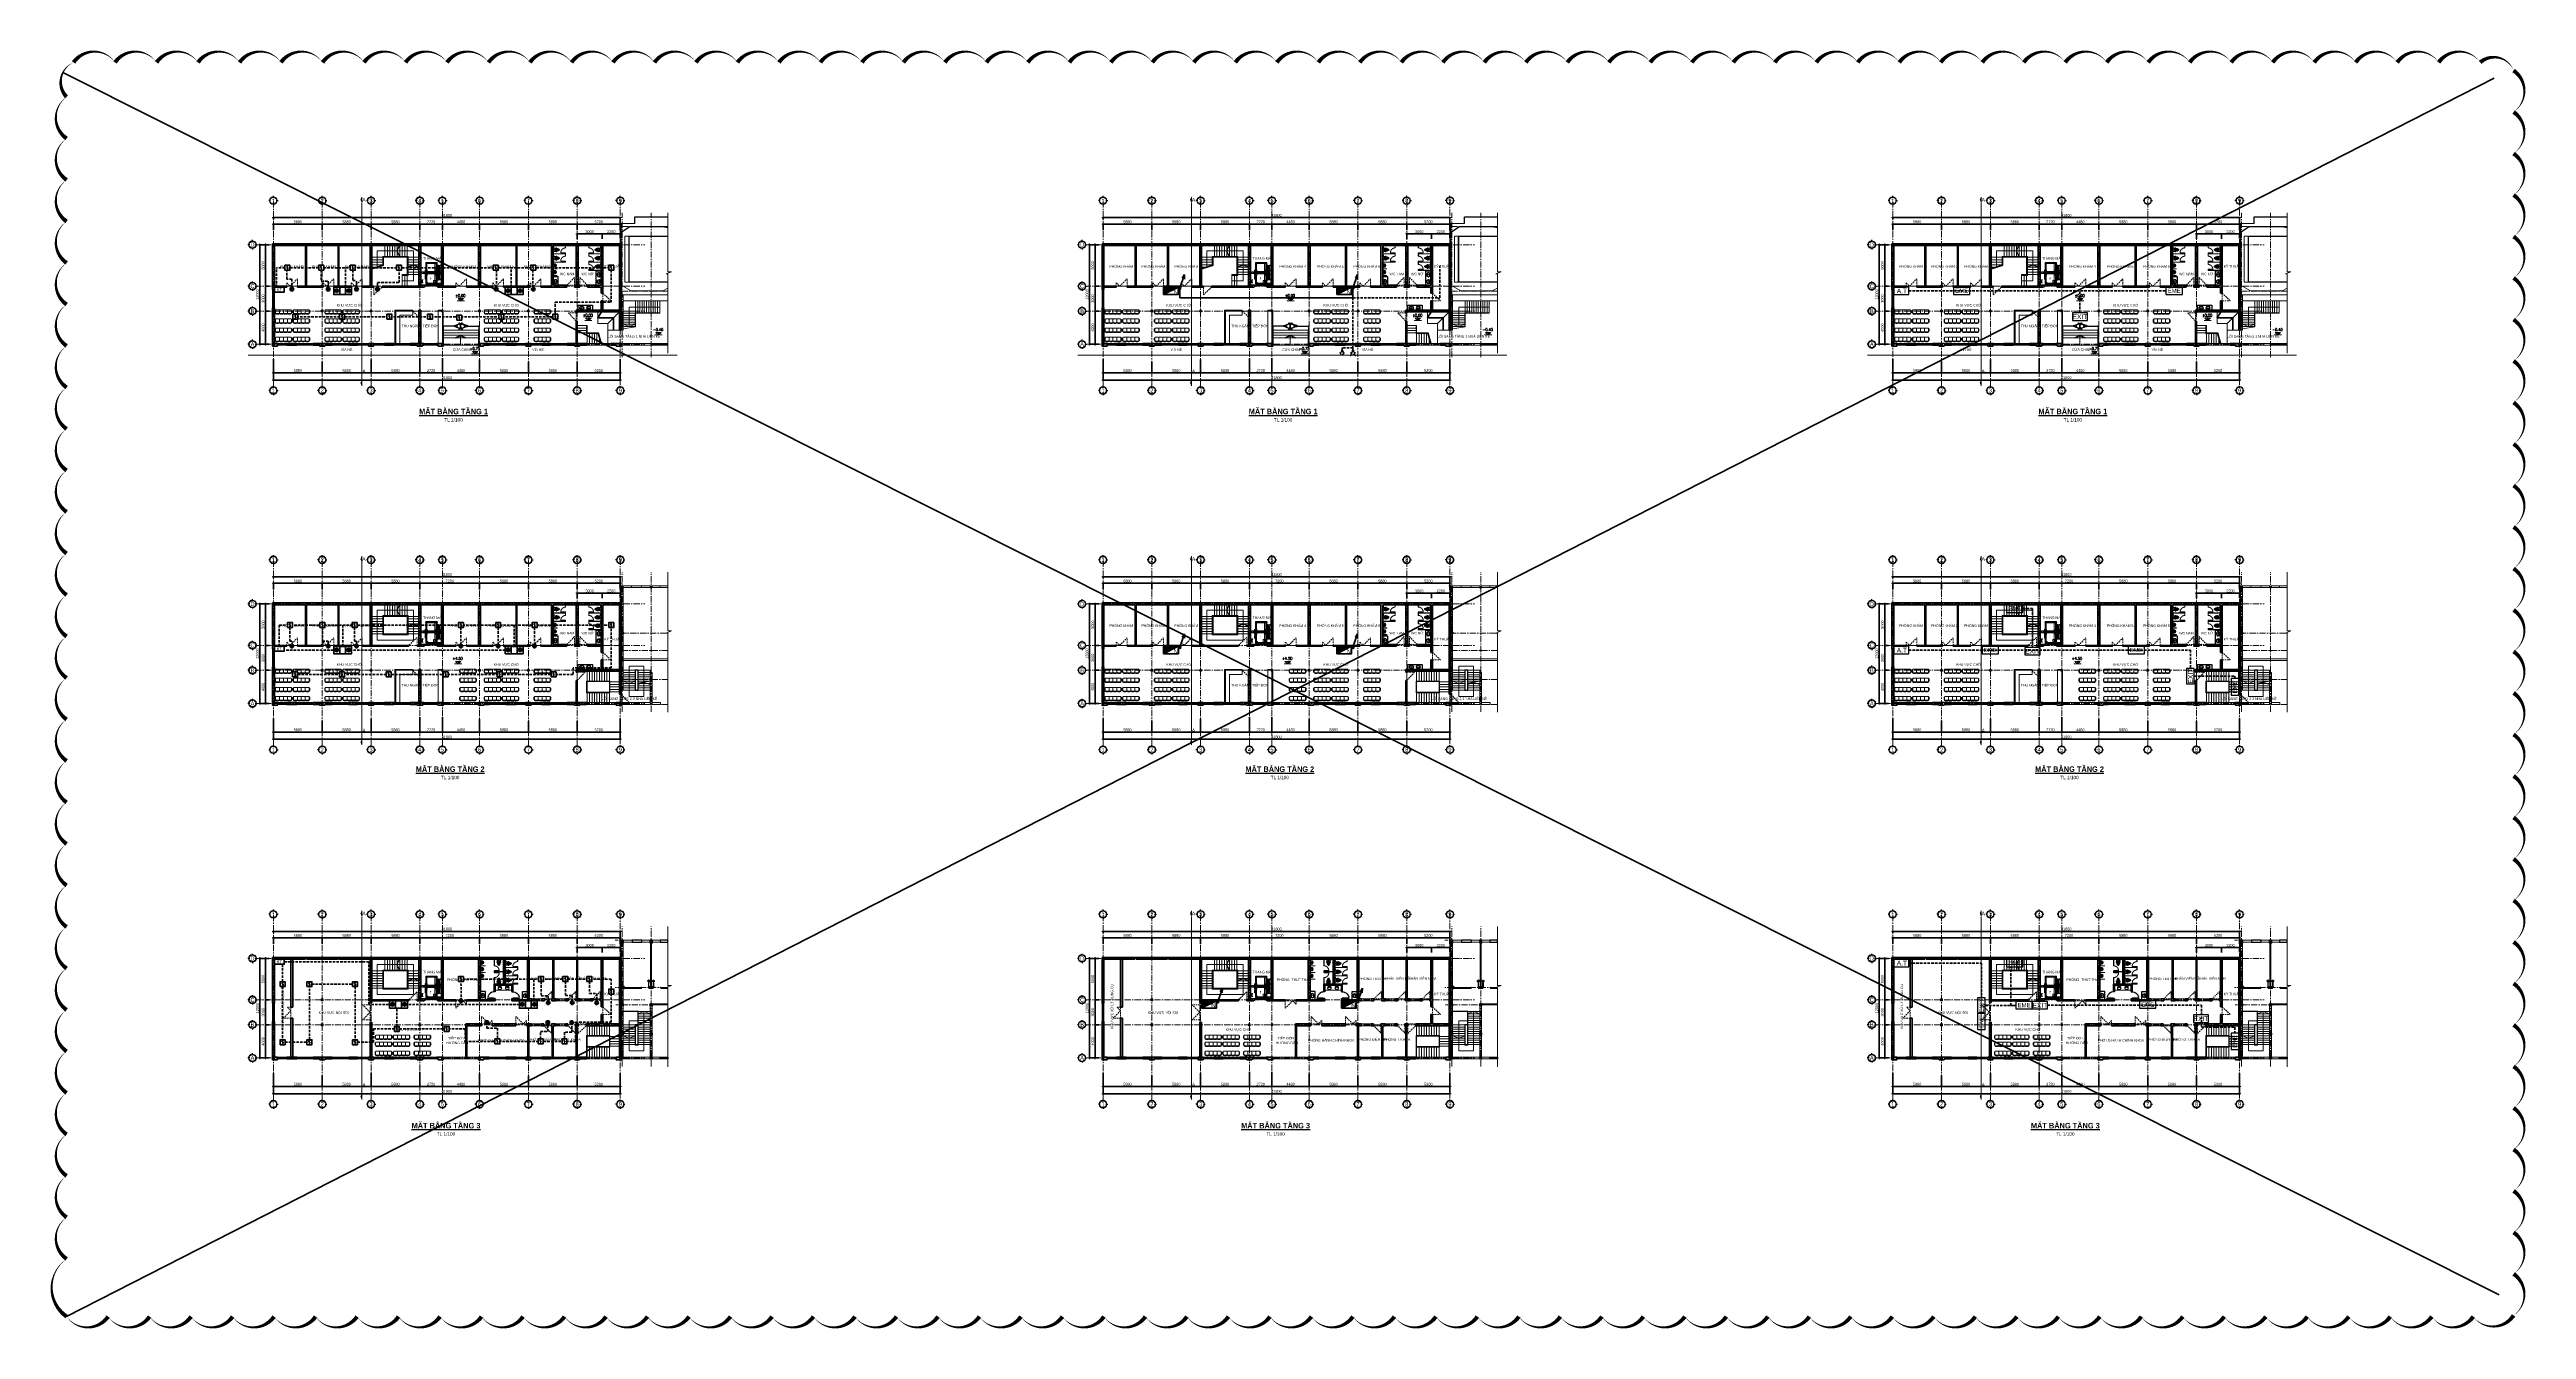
# Model space of a CAD drawing. Header units: millimetres. Extents: x 1109421 to 1726579, y -247837 to 144927.
# Drawn here: x 1109421 to 1407891, y -247681 to -93464 of the extents above; entities that cross this region are included whole.
import ezdxf
from ezdxf.enums import TextEntityAlignment as Align

# ---------------------------------------------------------------- set-up
doc = ezdxf.new("R2010")
doc.units = ezdxf.units.MM
doc.header["$LTSCALE"] = 600
doc.header["$MEASUREMENT"] = 0
doc.set_wipeout_variables(frame=1)
for name, pattern in [('$0$00_Hidden_200', [1.1, 0.55, -0.55]), ('00_Hidden', [2.4, 1.6, -0.8]), ('CENTER', [2, 1.25, -0.25, 0.25, -0.25]), ('CHU VA GHI CHU - Copy$0$HIDDEN', [0.375, 0.25, -0.125]), ('DASHED', [0.75, 0.5, -0.25]), ('GHI CHU - THANG$0$HIDDEN', [9.525, 6.35, -3.175]), ('HIDDEN', [0.375, 0.25, -0.125])]:
    doc.linetypes.add(name, pattern=pattern)
doc.layers.get('0').update_dxf_attribs({"lineweight": 0})
doc.layers.get('Defpoints').update_dxf_attribs({"lineweight": 0})
for name, color, linetype, lineweight in [('0.10_Thiet-Bi', 157, 'Continuous', 9), ('03', 252, 'Continuous', 30), ('21', 7, 'Continuous', 25), ('cat1', 30, 'Continuous', 50), ('cat2', 22, 'Continuous', 30), ('cot', 40, 'Continuous', 13), ('dim', 144, 'Continuous', 13), ('EG Net thay', 7, 'Continuous', 25), ('HATCH-1', 250, 'Continuous', 9), ('hatch1', 136, 'Continuous', 9), ('LC ISO', 153, 'Continuous', 13), ('LC Khac', 4, 'Continuous', 9), ('LC MANH DUT', 35, 'HIDDEN', 5), ('LC Text1', 3, 'Continuous', 20), ('LC Text2', 7, 'Continuous', 25), ('manh1', 67, 'Continuous', 13), ('NET-CAT', 3, 'Continuous', 35), ('Noi that', 35, 'Continuous', 9), ('Noi that T2', 159, 'CHU VA GHI CHU - Copy$0$HIDDEN', 9), ('noithat', 125, 'Continuous', 9), ('PCCC - BAOCHAY - THIETBI', 6, 'Continuous', 35), ('PCCC - CHUA CHAY - ONG D80', 30, 'Continuous', 35), ('PCCC - CHUACHAY - ONG D40', 6, 'Continuous', 35), ('PCCC - CHUACHAY - THIETBI', 1, 'Continuous', 35), ('PCCC - EXIT - THIET BI', 5, 'Continuous', 30), ('PCCC-ATTOMAT', 3, 'Continuous', 30), ('PCCC-BAO CHAY - DAY', 3, 'DASHED', 35), ('PCCC-BAOCHAY-THIETBI', 6, 'Continuous', 35), ('PCCC-CHUACHAY-THIETBI', 1, 'Continuous', 35), ('thay1', 63, 'Continuous', 18), ('truc', 76, 'CENTER', 9)]:
    doc.layers.add(name, color=color, linetype=linetype, lineweight=lineweight)
for name, color, linetype in [('144', 144, 'Continuous'), ('CUA', 67, 'Continuous'), ('Furniture', 17, 'Continuous'), ('HATCH', 8, 'Continuous'), ('MANH', 147, 'Continuous'), ('TUONG', 33, 'Continuous')]:
    doc.layers.add(name, color=color, linetype=linetype)
doc.styles.add('chu theo TCVN', font='arial.ttf')
doc.styles.add('EG 1', font='VHAVANB.TTF')
doc.styles.add('HOATBIF', font='hoatbif.shx', dxfattribs={"width": 0.8})
doc.styles.add('LC 1', font='VHAVANB.TTF')
doc.styles.add('LC3', font='VHARIALB.TTF', dxfattribs={"width": 0.8})
doc.styles.add('T1', font='Vnsimli.shx', dxfattribs={"width": 0.8})
doc.styles.add('T2', font='VHARIAL.TTF', dxfattribs={"width": 0.8})
doc.styles.add('Tahoma', font='tahoma.ttf')
doc.styles.add('Than may th7-8 - 110518$0$ARIAL', font='arial.ttf')
doc.dimstyles.new('1-135', dxfattribs={"dimscale": 135, "dimtxt": 2.5, "dimasz": 0.35, "dimexe": 0.5, "dimexo": 0, "dimgap": 0.8, "dimtad": 1, "dimdec": 0, "dimzin": 0, "dimdsep": 46, "dimtxsty": 'HOATBIF', "dimblk1": 'DOT', "dimblk2": 'DOT', "dimsah": 1, "dimcen": -1, "dimdle": 1, "dimclrd": 256, "dimclre": 256, "dimclrt": 4, "dimadec": 3, "dimazin": 2, "dimtfac": 0.333333, "dimtdec": 0, "dimtix": 1, "dimtmove": 2, "dimatfit": 3, "dimldrblk": 'DOT', "dimfxl": 1, "dimtvp": 0.833333, "dimtolj": 1, "dimtzin": 0, "dimarcsym": 0})

# ---------------------------------------------------------------- blocks, each defined once
blk = doc.blocks.new('DOT')
at = {"layer": 'dim'}
for p, q in [((-3, 0), (3, 0)), ((-1, -1), (1, 1))]:
    blk.add_line(p, q, dxfattribs=at)
blk.add_lwpolyline([(0.5, 1), (-1, -0.5), (-0.5, -1), (1, 0.5)], close=True, dxfattribs=at)
blk = doc.blocks.new('*D534')
at = {"layer": 'Defpoints', "color": 0, "transparency": 16777216}
for p in [(1137348, -102601), (1137796, -102601), (1137796, -106601)]:
    blk.add_point(p, dxfattribs=at)
at = {"layer": 'dim', "lineweight": -2, "transparency": 16777216}
for p, q in [((1137796, -102601), (1137280, -102601)), ((1137348, -106554), (1137348, -102648)), ((1137796, -106601), (1137280, -106601))]:
    blk.add_line(p, q, dxfattribs=at)
at = {"layer": 'dim', "lineweight": -2, "transparency": 16777216, "xscale": 47.25, "yscale": 47.25, "zscale": 47.25}
for p, rotation in [((1137348, -102601), 90), ((1137348, -106601), 270)]:
    blk.add_blockref('DOT', p, dxfattribs=dict(at, rotation=rotation))
at = {"layer": 'dim', "color": 4, "transparency": 16777216, "insert": (1137071, -104601), "char_height": 337.5, "attachment_point": 5, "rotation": 90, "style": 'HOATBIF'}
blk.add_mtext('\\A1;4000', dxfattribs=at)
blk = doc.blocks.new('_Dot')
at = {"color": 0, "linetype": 'ByBlock', "lineweight": -2}
blk.add_line((-0.5, 0), (-1, 0), dxfattribs=at)
at = {"color": 0, "linetype": 'ByBlock', "const_width": 0.5}
blk.add_lwpolyline([(-0.25, 0, 1), (0.25, 0, 1)], format="xyb", close=True, dxfattribs=at)
blk = doc.blocks.new('c330x450')
at = {"layer": 'cot', "ltscale": 2}
h = blk.add_hatch(color=256, dxfattribs=at)
h.dxf.hatch_style = 1
h.paths.add_polyline_path([(897343, 22412), (897563, 22412), (897563, 22632), (897343, 22632)])
blk.add_lwpolyline([(897343, 22412), (897563, 22412), (897563, 22632), (897343, 22632)], close=True, dxfattribs=at)
blk = doc.blocks.new('*D535')
at = {"layer": 'Defpoints', "color": 0, "transparency": 16777216}
for p in [(1138316, -91511), (1180116, -91345), (1180116, -92780)]:
    blk.add_point(p, dxfattribs=at)
at = {"layer": 'dim', "lineweight": -2, "transparency": 16777216}
for p, q in [((1138316, -91511), (1138316, -91278)), ((1138363, -91345), (1180068, -91345)), ((1180116, -92780), (1180116, -91278))]:
    blk.add_line(p, q, dxfattribs=at)
at = {"layer": 'dim', "lineweight": -2, "transparency": 16777216, "xscale": 47.25, "yscale": 47.25, "zscale": 47.25, "rotation": 180}
blk.add_blockref('DOT', (1138316, -91345), dxfattribs=at)
at = {"layer": 'dim', "lineweight": -2, "transparency": 16777216, "xscale": 47.25, "yscale": 47.25, "zscale": 47.25}
blk.add_blockref('DOT', (1180116, -91345), dxfattribs=at)
at = {"layer": 'dim', "color": 4, "transparency": 16777216, "insert": (1159216, -91069), "char_height": 337.5, "attachment_point": 5, "style": 'HOATBIF'}
blk.add_mtext('\\A1;41800', dxfattribs=at)
blk = doc.blocks.new('*D536')
at = {"layer": 'Defpoints', "color": 0, "transparency": 16777216}
for p in [(1144196, -92120), (1138316, -92860), (1144196, -92860)]:
    blk.add_point(p, dxfattribs=at)
at = {"layer": 'dim', "lineweight": -2, "transparency": 16777216}
for p, q in [((1138316, -92860), (1138316, -92053)), ((1138363, -92120), (1144148, -92120)), ((1144196, -92860), (1144196, -92053))]:
    blk.add_line(p, q, dxfattribs=at)
at = {"layer": 'dim', "lineweight": -2, "transparency": 16777216, "xscale": 47.25, "yscale": 47.25, "zscale": 47.25, "rotation": 180}
blk.add_blockref('DOT', (1138316, -92120), dxfattribs=at)
at = {"layer": 'dim', "lineweight": -2, "transparency": 16777216, "xscale": 47.25, "yscale": 47.25, "zscale": 47.25}
blk.add_blockref('DOT', (1144196, -92120), dxfattribs=at)
at = {"layer": 'dim', "color": 4, "transparency": 16777216, "insert": (1141256, -91843), "char_height": 337.5, "attachment_point": 5, "style": 'HOATBIF'}
blk.add_mtext('\\A1;5880', dxfattribs=at)
blk = doc.blocks.new('*D537')
at = {"layer": 'Defpoints', "color": 0, "transparency": 16777216}
for p in [(1150076, -92120), (1144196, -92860), (1150076, -92860)]:
    blk.add_point(p, dxfattribs=at)
at = {"layer": 'dim', "lineweight": -2, "transparency": 16777216}
for p, q in [((1144196, -92860), (1144196, -92053)), ((1144243, -92120), (1150028, -92120)), ((1150076, -92860), (1150076, -92053))]:
    blk.add_line(p, q, dxfattribs=at)
at = {"layer": 'dim', "lineweight": -2, "transparency": 16777216, "xscale": 47.25, "yscale": 47.25, "zscale": 47.25, "rotation": 180}
blk.add_blockref('DOT', (1144196, -92120), dxfattribs=at)
at = {"layer": 'dim', "lineweight": -2, "transparency": 16777216, "xscale": 47.25, "yscale": 47.25, "zscale": 47.25}
blk.add_blockref('DOT', (1150076, -92120), dxfattribs=at)
at = {"layer": 'dim', "color": 4, "transparency": 16777216, "insert": (1147136, -91843), "char_height": 337.5, "attachment_point": 5, "style": 'HOATBIF'}
blk.add_mtext('\\A1;5880', dxfattribs=at)
blk = doc.blocks.new('*D538')
at = {"layer": 'Defpoints', "color": 0, "transparency": 16777216}
for p in [(1155956, -92120), (1150076, -92860), (1155956, -92860)]:
    blk.add_point(p, dxfattribs=at)
at = {"layer": 'dim', "lineweight": -2, "transparency": 16777216}
for p, q in [((1150076, -92860), (1150076, -92053)), ((1150123, -92120), (1155908, -92120)), ((1155956, -92860), (1155956, -92053))]:
    blk.add_line(p, q, dxfattribs=at)
at = {"layer": 'dim', "lineweight": -2, "transparency": 16777216, "xscale": 47.25, "yscale": 47.25, "zscale": 47.25, "rotation": 180}
blk.add_blockref('DOT', (1150076, -92120), dxfattribs=at)
at = {"layer": 'dim', "lineweight": -2, "transparency": 16777216, "xscale": 47.25, "yscale": 47.25, "zscale": 47.25}
blk.add_blockref('DOT', (1155956, -92120), dxfattribs=at)
at = {"layer": 'dim', "color": 4, "transparency": 16777216, "insert": (1153016, -91843), "char_height": 337.5, "attachment_point": 5, "style": 'HOATBIF'}
blk.add_mtext('\\A1;5880', dxfattribs=at)
blk = doc.blocks.new('*D539')
at = {"layer": 'Defpoints', "color": 0, "transparency": 16777216}
for p in [(1163156, -92120), (1158676, -92860), (1163156, -92860)]:
    blk.add_point(p, dxfattribs=at)
at = {"layer": 'dim', "lineweight": -2, "transparency": 16777216}
for p, q in [((1158676, -92860), (1158676, -92053)), ((1158723, -92120), (1163108, -92120)), ((1163156, -92860), (1163156, -92053))]:
    blk.add_line(p, q, dxfattribs=at)
at = {"layer": 'dim', "lineweight": -2, "transparency": 16777216, "xscale": 47.25, "yscale": 47.25, "zscale": 47.25, "rotation": 180}
blk.add_blockref('DOT', (1158676, -92120), dxfattribs=at)
at = {"layer": 'dim', "lineweight": -2, "transparency": 16777216, "xscale": 47.25, "yscale": 47.25, "zscale": 47.25}
blk.add_blockref('DOT', (1163156, -92120), dxfattribs=at)
at = {"layer": 'dim', "color": 4, "transparency": 16777216, "insert": (1160916, -91843), "char_height": 337.5, "attachment_point": 5, "style": 'HOATBIF'}
blk.add_mtext('\\A1;4480', dxfattribs=at)
blk = doc.blocks.new('*D540')
at = {"layer": 'Defpoints', "color": 0, "transparency": 16777216}
for p in [(1169036, -92120), (1163156, -92860), (1169036, -92860)]:
    blk.add_point(p, dxfattribs=at)
at = {"layer": 'dim', "lineweight": -2, "transparency": 16777216}
for p, q in [((1163156, -92860), (1163156, -92053)), ((1163203, -92120), (1168988, -92120)), ((1169036, -92860), (1169036, -92053))]:
    blk.add_line(p, q, dxfattribs=at)
at = {"layer": 'dim', "lineweight": -2, "transparency": 16777216, "xscale": 47.25, "yscale": 47.25, "zscale": 47.25, "rotation": 180}
blk.add_blockref('DOT', (1163156, -92120), dxfattribs=at)
at = {"layer": 'dim', "lineweight": -2, "transparency": 16777216, "xscale": 47.25, "yscale": 47.25, "zscale": 47.25}
blk.add_blockref('DOT', (1169036, -92120), dxfattribs=at)
at = {"layer": 'dim', "color": 4, "transparency": 16777216, "insert": (1166096, -91843), "char_height": 337.5, "attachment_point": 5, "style": 'HOATBIF'}
blk.add_mtext('\\A1;5880', dxfattribs=at)
blk = doc.blocks.new('*D541')
at = {"layer": 'Defpoints', "color": 0, "transparency": 16777216}
for p in [(1174916, -92120), (1169036, -92860), (1174916, -92860)]:
    blk.add_point(p, dxfattribs=at)
at = {"layer": 'dim', "lineweight": -2, "transparency": 16777216}
for p, q in [((1169036, -92860), (1169036, -92053)), ((1169083, -92120), (1174868, -92120)), ((1174916, -92860), (1174916, -92053))]:
    blk.add_line(p, q, dxfattribs=at)
at = {"layer": 'dim', "lineweight": -2, "transparency": 16777216, "xscale": 47.25, "yscale": 47.25, "zscale": 47.25, "rotation": 180}
blk.add_blockref('DOT', (1169036, -92120), dxfattribs=at)
at = {"layer": 'dim', "lineweight": -2, "transparency": 16777216, "xscale": 47.25, "yscale": 47.25, "zscale": 47.25}
blk.add_blockref('DOT', (1174916, -92120), dxfattribs=at)
at = {"layer": 'dim', "color": 4, "transparency": 16777216, "insert": (1171976, -91843), "char_height": 337.5, "attachment_point": 5, "style": 'HOATBIF'}
blk.add_mtext('\\A1;5880', dxfattribs=at)
blk = doc.blocks.new('*D542')
at = {"layer": 'Defpoints', "color": 0, "transparency": 16777216}
for p in [(1180116, -92120), (1174916, -92860), (1180116, -92860)]:
    blk.add_point(p, dxfattribs=at)
at = {"layer": 'dim', "lineweight": -2, "transparency": 16777216}
for p, q in [((1174916, -92860), (1174916, -92053)), ((1174963, -92120), (1180068, -92120)), ((1180116, -92860), (1180116, -92053))]:
    blk.add_line(p, q, dxfattribs=at)
at = {"layer": 'dim', "lineweight": -2, "transparency": 16777216, "xscale": 47.25, "yscale": 47.25, "zscale": 47.25, "rotation": 180}
blk.add_blockref('DOT', (1174916, -92120), dxfattribs=at)
at = {"layer": 'dim', "lineweight": -2, "transparency": 16777216, "xscale": 47.25, "yscale": 47.25, "zscale": 47.25}
blk.add_blockref('DOT', (1180116, -92120), dxfattribs=at)
at = {"layer": 'dim', "color": 4, "transparency": 16777216, "insert": (1177516, -91843), "char_height": 337.5, "attachment_point": 5, "style": 'HOATBIF'}
blk.add_mtext('\\A1;5200', dxfattribs=at)
blk = doc.blocks.new('*D543')
at = {"layer": 'Defpoints', "color": 0, "transparency": 16777216}
for p in [(1136670, -94601), (1137796, -94601), (1137796, -106601)]:
    blk.add_point(p, dxfattribs=at)
at = {"layer": 'dim', "lineweight": -2, "transparency": 16777216}
for p, q in [((1137796, -94601), (1136603, -94601)), ((1136670, -106554), (1136670, -94648)), ((1137796, -106601), (1136603, -106601))]:
    blk.add_line(p, q, dxfattribs=at)
at = {"layer": 'dim', "lineweight": -2, "transparency": 16777216, "xscale": 47.25, "yscale": 47.25, "zscale": 47.25}
for p, rotation in [((1136670, -94601), 90), ((1136670, -106601), 270)]:
    blk.add_blockref('DOT', p, dxfattribs=dict(at, rotation=rotation))
at = {"layer": 'dim', "color": 4, "transparency": 16777216, "insert": (1136393, -100601), "char_height": 337.5, "attachment_point": 5, "rotation": 90, "style": 'HOATBIF'}
blk.add_mtext('\\A1;12000', dxfattribs=at)
blk = doc.blocks.new('tm1')
at = {"layer": 'HATCH-1', "color": 250}
for p, q in [((6, 1815), (383, 1815)), ((6, 1735), (383, 1735)), ((8, 2444), (8, 2299)), ((14, 2444), (8, 2444)), ((8, 2299), (14, 2299)), ((8, 741), (8, 596)), ((14, 741), (8, 741)), ((8, 596), (14, 596)), ((14, 2299), (14, 2444)), ((49, 2444), (14, 2444)), ((14, 2444), (14, 2299)), ((14, 2299), (39, 2299)), ((14, 596), (14, 741)), ((39, 741), (14, 741)), ((14, 741), (14, 596)), ((14, 596), (49, 596)), ((123, 132), (23, 132)), ((23, 132), (23, 95)), ((24, 131), (123, 131)), ((24, 96), (24, 131)), ((39, 2299), (64, 2324)), ((64, 716), (39, 741)), ((304, 2372), (49, 2444)), ((49, 596), (304, 667)), ((676, 255), (52, 255)), ((52, 255), (52, 170)), ((152, 250), (52, 250)), ((52, 250), (52, 213)), ((52, 213), (152, 213)), ((152, 208), (52, 208)), ((52, 208), (52, 171)), ((52, 171), (152, 171)), ((52, 170), (463, 170)), ((53, 249), (152, 249)), ((53, 214), (53, 249)), ((152, 214), (53, 214)), ((53, 207), (152, 207)), ((53, 172), (53, 207)), ((152, 172), (53, 172)), ((64, 2324), (181, 2324)), ((181, 716), (64, 716)), ((463, 140), (98, 140)), ((98, 140), (98, 50)), ((98, 50), (1798, 50)), ((106, 1305), (383, 1305)), ((123, 131), (123, 132)), ((152, 249), (152, 250)), ((152, 213), (152, 214)), ((152, 207), (152, 208)), ((152, 171), (152, 172)), ((189, 1634), (166, 1634)), ((166, 1634), (166, 1405)), ((166, 1405), (189, 1405)), ((446, 2372), (181, 2372)), ((181, 2372), (181, 2307)), ((181, 2307), (181, 2304)), ((446, 2307), (181, 2307)), ((181, 2304), (443, 2304)), ((381, 1225), (181, 1225)), ((443, 736), (181, 736)), ((181, 736), (181, 733)), ((181, 733), (181, 667)), ((181, 733), (446, 733)), ((181, 667), (446, 667)), ((376, 2220), (186, 2220)), ((186, 2220), (186, 2150)), ((186, 2150), (189, 2150)), ((186, 890), (186, 820)), ((189, 890), (186, 890)), ((186, 820), (376, 820)), ((189, 2217), (373, 2217)), ((189, 2150), (189, 2217)), ((373, 2217), (189, 2217)), ((189, 2217), (189, 1848)), ((189, 1848), (189, 1842)), ((373, 1848), (189, 1848)), ((189, 1842), (189, 1707)), ((373, 1842), (189, 1842)), ((189, 1842), (373, 1842)), ((189, 1707), (189, 1701)), ((373, 1707), (189, 1707)), ((189, 1707), (373, 1707)), ((189, 1701), (189, 1338)), ((189, 1701), (373, 1701)), ((373, 1338), (189, 1338)), ((189, 1338), (189, 1332)), ((189, 1332), (373, 1332)), ((373, 1332), (189, 1332)), ((189, 1332), (189, 1197)), ((189, 1197), (373, 1197)), ((373, 1197), (189, 1197)), ((189, 1197), (189, 1191)), ((189, 1191), (189, 823)), ((189, 1191), (373, 1191)), ((189, 823), (189, 890)), ((373, 823), (189, 823)), ((189, 823), (373, 823)), ((211, 1835), (206, 1835)), ((206, 1835), (206, 1795)), ((206, 1795), (211, 1795)), ((211, 1755), (206, 1755)), ((206, 1755), (206, 1715)), ((206, 1715), (211, 1715)), ((211, 1325), (206, 1325)), ((206, 1325), (206, 1285)), ((206, 1285), (211, 1285)), ((211, 1245), (206, 1245)), ((206, 1245), (206, 1205)), ((206, 1205), (211, 1205)), ((228, 1835), (211, 1835)), ((211, 1795), (228, 1795)), ((228, 1755), (211, 1755)), ((211, 1715), (228, 1715)), ((228, 1325), (211, 1325)), ((211, 1285), (228, 1285)), ((228, 1245), (211, 1245)), ((211, 1205), (228, 1205)), ((214, 2259), (214, 2220)), ((273, 2259), (214, 2259)), ((214, 2220), (271, 2220)), ((271, 819), (214, 819)), ((214, 819), (214, 780)), ((214, 780), (273, 780)), ((252, 1835), (228, 1835)), ((228, 1795), (252, 1795)), ((252, 1755), (228, 1755)), ((228, 1715), (252, 1715)), ((252, 1325), (228, 1325)), ((228, 1285), (252, 1285)), ((252, 1245), (228, 1245)), ((228, 1205), (252, 1205)), ((236, 2304), (236, 2296)), ((325, 2304), (236, 2304)), ((236, 2296), (273, 2296)), ((273, 744), (236, 744)), ((236, 744), (236, 736)), ((236, 736), (325, 736)), ((246, 1534), (243, 1520)), ((243, 1520), (246, 1506)), ((254, 1547), (246, 1534)), ((246, 1506), (254, 1493)), ((281, 1835), (252, 1835)), ((252, 1795), (281, 1795)), ((281, 1755), (252, 1755)), ((252, 1715), (281, 1715)), ((281, 1325), (252, 1325)), ((252, 1285), (281, 1285)), ((281, 1245), (252, 1245)), ((252, 1205), (281, 1205)), ((266, 1555), (254, 1547)), ((254, 1493), (266, 1485)), ((273, 2261), (256, 2261)), ((256, 2261), (256, 2259)), ((256, 780), (256, 779)), ((256, 779), (273, 779)), ((281, 1557), (266, 1555)), ((266, 1485), (281, 1482)), ((269, 1837), (268, 1837)), ((268, 1837), (268, 1835)), ((268, 1795), (268, 1755)), ((268, 1715), (268, 1712)), ((268, 1712), (269, 1712)), ((269, 1330), (268, 1330)), ((268, 1330), (268, 1327)), ((269, 1327), (268, 1327)), ((268, 1327), (268, 1325)), ((268, 1285), (268, 1245)), ((268, 1205), (268, 1202)), ((268, 1202), (269, 1202)), ((272, 1837), (269, 1837)), ((269, 1712), (272, 1712)), ((272, 1330), (269, 1330)), ((271, 1327), (269, 1327)), ((269, 1202), (271, 1202)), ((271, 2220), (271, 2249)), ((271, 2249), (273, 2249)), ((271, 2222), (276, 2222)), ((276, 1327), (271, 1327)), ((271, 1202), (276, 1202)), ((271, 790), (271, 819)), ((276, 818), (271, 818)), ((273, 790), (271, 790)), ((276, 1837), (272, 1837)), ((272, 1712), (276, 1712)), ((276, 1330), (272, 1330)), ((273, 2296), (273, 2242)), ((273, 2259), (273, 2261)), ((273, 2242), (289, 2242)), ((289, 798), (273, 798)), ((273, 798), (273, 744)), ((273, 779), (273, 780)), ((286, 2242), (276, 2242)), ((276, 2222), (276, 2242)), ((276, 2237), (286, 2237)), ((286, 2237), (276, 2237)), ((276, 2227), (286, 2227)), ((281, 1837), (276, 1837)), ((276, 1712), (281, 1712)), ((281, 1330), (276, 1330)), ((281, 1327), (276, 1327)), ((276, 1202), (281, 1202)), ((276, 798), (276, 818)), ((286, 813), (276, 813)), ((286, 803), (276, 803)), ((276, 803), (286, 803)), ((276, 798), (286, 798)), ((281, 2423), (281, 617)), ((281, 1955), (281, 2035)), ((281, 1515), (281, 1955)), ((285, 1837), (281, 1837)), ((309, 1835), (281, 1835)), ((281, 1795), (309, 1795)), ((309, 1755), (281, 1755)), ((281, 1715), (309, 1715)), ((281, 1712), (285, 1712)), ((295, 1555), (281, 1557)), ((281, 1482), (295, 1485)), ((281, 1185), (281, 1425)), ((285, 1330), (281, 1330)), ((286, 1327), (281, 1327)), ((309, 1325), (281, 1325)), ((281, 1285), (309, 1285)), ((309, 1245), (281, 1245)), ((281, 1205), (309, 1205)), ((281, 1202), (286, 1202)), ((281, 1105), (281, 1185)), ((290, 1837), (285, 1837)), ((285, 1712), (290, 1712)), ((290, 1330), (285, 1330)), ((286, 2242), (286, 2222)), ((286, 2222), (291, 2222)), ((290, 1327), (286, 1327)), ((286, 1202), (290, 1202)), ((286, 818), (286, 798)), ((291, 818), (286, 818)), ((289, 2242), (289, 2296)), ((289, 2296), (325, 2296)), ((306, 2261), (289, 2261)), ((289, 2261), (289, 2259)), ((348, 2259), (289, 2259)), ((289, 2249), (291, 2249)), ((289, 744), (289, 798)), ((291, 790), (289, 790)), ((289, 780), (348, 780)), ((289, 780), (289, 779)), ((289, 779), (306, 779)), ((325, 744), (289, 744)), ((292, 1837), (290, 1837)), ((290, 1712), (292, 1712)), ((292, 1330), (290, 1330)), ((293, 1327), (290, 1327)), ((290, 1202), (293, 1202)), ((291, 2249), (291, 2220)), ((291, 2220), (348, 2220)), ((348, 819), (291, 819)), ((291, 819), (291, 790)), ((293, 1837), (292, 1837)), ((292, 1712), (293, 1712)), ((293, 1330), (292, 1330)), ((293, 1835), (293, 1837)), ((293, 1755), (293, 1795)), ((293, 1712), (293, 1715)), ((293, 1327), (293, 1330)), ((294, 1327), (293, 1327)), ((293, 1202), (294, 1202)), ((294, 1325), (294, 1327)), ((294, 1245), (294, 1285)), ((294, 1202), (294, 1205)), ((307, 1547), (295, 1555)), ((295, 1485), (307, 1493)), ((306, 2259), (306, 2261)), ((306, 779), (306, 780)), ((315, 1534), (307, 1547)), ((307, 1493), (315, 1506)), ((334, 1835), (309, 1835)), ((309, 1795), (334, 1795)), ((334, 1755), (309, 1755)), ((309, 1715), (334, 1715)), ((334, 1325), (309, 1325)), ((309, 1285), (334, 1285)), ((334, 1245), (309, 1245)), ((309, 1205), (334, 1205)), ((318, 1520), (315, 1534)), ((315, 1506), (318, 1520)), ((325, 2296), (325, 2304)), ((325, 736), (325, 744)), ((327, 1520), (2061, 1520)), ((350, 1835), (334, 1835)), ((334, 1795), (350, 1795)), ((350, 1755), (334, 1755)), ((334, 1715), (350, 1715)), ((350, 1325), (334, 1325)), ((334, 1285), (350, 1285)), ((350, 1245), (334, 1245)), ((334, 1205), (350, 1205)), ((348, 2220), (348, 2259)), ((348, 780), (348, 819)), ((356, 1835), (350, 1835)), ((350, 1795), (356, 1795)), ((356, 1755), (350, 1755)), ((350, 1715), (356, 1715)), ((356, 1325), (350, 1325)), ((350, 1285), (356, 1285)), ((356, 1245), (350, 1245)), ((350, 1205), (356, 1205)), ((356, 1795), (356, 1835)), ((356, 1715), (356, 1755)), ((356, 1285), (356, 1325)), ((356, 1205), (356, 1245)), ((369, 2419), (369, 2418)), ((447, 2419), (369, 2419)), ((369, 2418), (446, 2418)), ((446, 622), (369, 622)), ((369, 622), (369, 621)), ((369, 621), (447, 621)), ((373, 2217), (373, 2150)), ((373, 1848), (373, 2217)), ((373, 2150), (376, 2150)), ((373, 1842), (373, 1848)), ((373, 1707), (373, 1842)), ((373, 1701), (373, 1707)), ((373, 1338), (373, 1701)), ((395, 1634), (373, 1634)), ((373, 1405), (395, 1405)), ((373, 1332), (373, 1338)), ((373, 1197), (373, 1332)), ((373, 1191), (373, 1197)), ((373, 823), (373, 1191)), ((373, 890), (373, 823)), ((376, 890), (373, 890)), ((376, 2150), (376, 2220)), ((376, 820), (376, 890)), ((383, 1815), (733, 1815)), ((383, 1735), (733, 1735)), ((733, 1305), (383, 1305)), ((383, 1225), (733, 1225)), ((395, 1405), (395, 1634)), ((401, 2304), (401, 736)), ((406, 736), (406, 2304)), ((418, 1382), (418, 1381)), ((441, 1382), (418, 1382)), ((418, 1381), (418, 1379)), ((418, 1379), (418, 1376)), ((418, 1376), (418, 1372)), ((418, 1372), (418, 1368)), ((418, 1368), (418, 1365)), ((418, 1365), (418, 1363)), ((418, 1363), (418, 1362)), ((418, 1362), (441, 1362)), ((441, 1685), (441, 1624)), ((445, 1685), (441, 1685)), ((441, 1624), (512, 1624)), ((441, 1415), (441, 1355)), ((512, 1415), (441, 1415)), ((441, 1355), (445, 1355)), ((443, 2304), (443, 2257)), ((443, 2257), (446, 2257)), ((446, 783), (443, 783)), ((443, 783), (443, 736)), ((445, 1628), (445, 1685)), ((516, 1628), (445, 1628)), ((445, 1355), (445, 1411)), ((445, 1411), (516, 1411)), ((463, 1382), (445, 1382)), ((445, 1362), (463, 1362)), ((446, 2418), (446, 1628)), ((446, 2307), (446, 2372)), ((446, 2257), (446, 2307)), ((446, 1628), (446, 2257)), ((446, 1415), (446, 1624)), ((446, 1624), (446, 1564)), ((446, 1564), (447, 1564)), ((454, 1564), (446, 1564)), ((446, 1564), (446, 1475)), ((447, 1475), (446, 1475)), ((446, 1475), (446, 1415)), ((446, 1475), (454, 1475)), ((446, 1382), (446, 1411)), ((446, 1411), (446, 1382)), ((446, 783), (446, 1362)), ((446, 1362), (446, 622)), ((446, 733), (446, 783)), ((446, 667), (446, 733)), ((447, 1628), (447, 2419)), ((447, 1564), (447, 1624)), ((447, 1415), (447, 1475)), ((447, 1382), (447, 1411)), ((447, 621), (447, 1362)), ((454, 1528), (454, 1564)), ((483, 1528), (454, 1528)), ((454, 1512), (483, 1512)), ((454, 1475), (454, 1512)), ((463, 169), (460, 155)), ((460, 155), (463, 141)), ((463, 1650), (463, 1610)), ((615, 1650), (463, 1650)), ((463, 1610), (615, 1610)), ((463, 1430), (463, 1390)), ((615, 1430), (463, 1430)), ((463, 1390), (615, 1390)), ((463, 1390), (463, 1324)), ((463, 1324), (468, 1324)), ((471, 182), (463, 169)), ((463, 141), (471, 128)), ((468, 1324), (468, 1390)), ((593, 1382), (468, 1382)), ((468, 1362), (593, 1362)), ((483, 190), (471, 182)), ((471, 128), (483, 120)), ((483, 2634), (483, 2614)), ((558, 2634), (483, 2634)), ((483, 2614), (558, 2614)), ((488, 1835), (483, 1835)), ((483, 1835), (483, 1795)), ((483, 1795), (488, 1795)), ((488, 1755), (483, 1755)), ((483, 1755), (483, 1715)), ((483, 1715), (488, 1715)), ((490, 1572), (483, 1572)), ((483, 1572), (483, 1467)), ((483, 1467), (490, 1467)), ((488, 1325), (483, 1325)), ((483, 1325), (483, 1285)), ((483, 1285), (488, 1285)), ((488, 1245), (483, 1245)), ((483, 1245), (483, 1205)), ((483, 1205), (488, 1205)), ((498, 192), (483, 190)), ((483, 120), (498, 117)), ((498, 1835), (488, 1835)), ((488, 1795), (498, 1795)), ((498, 1755), (488, 1755)), ((488, 1715), (498, 1715)), ((498, 1325), (488, 1325)), ((488, 1285), (498, 1285)), ((498, 1245), (488, 1245)), ((488, 1205), (498, 1205)), ((490, 1587), (490, 1453)), ((529, 1587), (490, 1587)), ((490, 1453), (529, 1453)), ((545, 1660), (493, 1660)), ((493, 1660), (493, 1650)), ((493, 1610), (493, 1587)), ((493, 1453), (493, 1430)), ((493, 1390), (493, 1382)), ((545, 1848), (498, 1848)), ((498, 1848), (498, 1701)), ((498, 1701), (545, 1701)), ((545, 1338), (498, 1338)), ((498, 1338), (498, 1191)), ((498, 1191), (545, 1191)), ((512, 190), (498, 192)), ((498, 117), (512, 120)), ((500, 1510), (500, 1530)), ((500, 1530), (529, 1530)), ((529, 1510), (500, 1510)), ((508, 1528), (528, 1528)), ((508, 1512), (508, 1528)), ((528, 1512), (508, 1512)), ((512, 1624), (512, 1587)), ((512, 1528), (512, 1512)), ((512, 1453), (512, 1415)), ((524, 182), (512, 190)), ((512, 120), (524, 128)), ((513, 2755), (513, 255)), ((1883, 2755), (513, 2755)), ((513, 255), (1883, 255)), ((516, 1587), (516, 1628)), ((516, 1512), (516, 1528)), ((516, 1411), (516, 1453)), ((547, 2699), (522, 2699)), ((522, 2699), (522, 2634)), ((547, 2699), (522, 2699)), ((522, 2699), (522, 2634)), ((522, 2614), (522, 2474)), ((522, 2614), (522, 2474)), ((522, 2474), (547, 2474)), ((522, 2474), (547, 2474)), ((547, 566), (522, 566)), ((522, 566), (522, 341)), ((522, 341), (547, 341)), ((523, 1610), (523, 1587)), ((523, 1528), (523, 1512)), ((523, 1453), (523, 1430)), ((532, 169), (524, 182)), ((524, 128), (532, 141)), ((528, 1528), (528, 1530)), ((528, 1510), (528, 1512)), ((529, 1530), (529, 1587)), ((529, 1453), (529, 1510)), ((530, 2727), (530, 2702)), ((755, 2727), (530, 2727)), ((530, 2727), (530, 2702)), ((755, 2727), (530, 2727)), ((530, 2702), (530, 2699)), ((615, 2702), (530, 2702)), ((530, 2702), (615, 2702)), ((530, 2702), (530, 2699)), ((615, 2702), (530, 2702)), ((530, 2702), (615, 2702)), ((530, 2699), (615, 2699)), ((530, 2699), (615, 2699)), ((558, 341), (530, 341)), ((530, 341), (530, 338)), ((530, 338), (558, 338)), ((558, 338), (530, 338)), ((530, 338), (530, 313)), ((530, 313), (558, 313)), ((532, 170), (1881, 170)), ((535, 155), (532, 169)), ((532, 141), (535, 155)), ((1848, 140), (532, 140)), ((545, 2474), (545, 1650)), ((545, 1610), (545, 1430)), ((545, 1390), (545, 1382)), ((545, 1362), (545, 566)), ((550, 2699), (547, 2699)), ((547, 2699), (547, 2634)), ((547, 2634), (547, 2699)), ((550, 2699), (547, 2699)), ((547, 2699), (547, 2634)), ((547, 2634), (547, 2699)), ((547, 2614), (547, 2474)), ((547, 2474), (547, 2614)), ((547, 2614), (547, 2474)), ((547, 2474), (547, 2614)), ((547, 2474), (550, 2474)), ((547, 2474), (550, 2474)), ((550, 566), (547, 566)), ((547, 566), (547, 341)), ((547, 341), (547, 566)), ((547, 341), (550, 341)), ((548, 1650), (548, 2474)), ((548, 1430), (548, 1610)), ((548, 1382), (548, 1390)), ((548, 566), (548, 1362)), ((550, 2699), (550, 2634)), ((615, 2699), (550, 2699)), ((550, 2699), (550, 2634)), ((615, 2699), (550, 2699)), ((550, 2634), (550, 2699)), ((550, 2634), (550, 2699)), ((550, 2634), (615, 2634)), ((550, 2634), (615, 2634)), ((550, 2474), (550, 2614)), ((550, 2474), (550, 2614)), ((550, 341), (550, 566)), ((550, 406), (550, 341)), ((615, 406), (550, 406)), ((550, 341), (615, 341)), ((558, 2634), (558, 2604)), ((785, 2634), (558, 2634)), ((558, 2604), (785, 2604)), ((558, 1855), (558, 1935)), ((558, 1615), (558, 1855)), ((558, 1425), (558, 1185)), ((558, 1105), (558, 1185)), ((558, 341), (558, 311)), ((785, 341), (558, 341)), ((558, 311), (785, 311)), ((593, 1390), (593, 1324)), ((593, 1324), (598, 1324)), ((598, 1324), (598, 1390)), ((635, 2720), (615, 2720)), ((615, 2720), (615, 2634)), ((615, 2634), (615, 2699)), ((615, 2634), (615, 2699)), ((615, 2604), (615, 341)), ((615, 341), (615, 406)), ((635, 2634), (635, 2720)), ((755, 2702), (635, 2702)), ((635, 2702), (755, 2702)), ((755, 2702), (635, 2702)), ((635, 2702), (755, 2702)), ((635, 2699), (755, 2699)), ((635, 2699), (755, 2699)), ((635, 341), (635, 2604)), ((785, 1650), (635, 1650)), ((635, 1610), (785, 1610)), ((785, 1430), (635, 1430)), ((635, 1390), (785, 1390)), ((651, 25), (648, 25)), ((648, 25), (648, 0)), ((651, 3), (651, 25)), ((695, 17), (651, 17)), ((651, 17), (695, 17)), ((695, 17), (651, 17)), ((695, 3), (651, 3)), ((1305, 250), (668, 250)), ((668, 250), (668, 213)), ((668, 241), (1305, 241)), ((668, 231), (1305, 231)), ((668, 222), (1305, 222)), ((668, 213), (1305, 213)), ((1305, 90), (668, 90)), ((668, 90), (668, 53)), ((668, 81), (1305, 81)), ((668, 71), (1305, 71)), ((668, 62), (1305, 62)), ((668, 53), (1305, 53)), ((695, 255), (676, 255)), ((676, 255), (676, 252)), ((676, 252), (698, 252)), ((698, 50), (678, 50)), ((678, 50), (678, 47)), ((678, 47), (695, 47)), ((785, 586), (695, 586)), ((695, 586), (695, 341)), ((695, 311), (695, 255)), ((695, 311), (695, 280)), ((695, 280), (940, 280)), ((695, 47), (695, 3)), ((698, 252), (698, 280)), ((698, 253), (1798, 253)), ((698, 50), (698, 0)), ((698, 0), (698, 50)), ((755, 2702), (755, 2727)), ((755, 2702), (755, 2727)), ((1640, 2723), (755, 2723)), ((755, 2720), (1640, 2720)), ((755, 2699), (755, 2702)), ((755, 2699), (755, 2702)), ((805, 2720), (785, 2720)), ((785, 2720), (785, 320)), ((785, 2604), (785, 2634)), ((785, 311), (785, 341)), ((785, 320), (805, 320)), ((805, 320), (805, 2720)), ((1760, 2634), (805, 2634)), ((805, 2614), (1760, 2614)), ((1760, 1650), (805, 1650)), ((805, 1610), (1760, 1610)), ((1760, 1430), (805, 1430)), ((805, 1390), (1760, 1390)), ((940, 586), (805, 586)), ((940, 280), (940, 586)), ((1094, 1610), (1094, 1430)), ((1118, 1600), (1118, 1440)), ((1378, 1600), (1118, 1600)), ((1378, 1440), (1118, 1440)), ((1118, 1440), (1118, 1430)), ((1118, 1440), (1378, 1440)), ((1131, 1592), (1130, 1591)), ((1130, 1591), (1130, 1590)), ((1130, 1590), (1130, 1589)), ((1130, 1589), (1131, 1588)), ((1131, 1452), (1130, 1451)), ((1130, 1451), (1130, 1450)), ((1130, 1450), (1130, 1449)), ((1130, 1449), (1131, 1448)), ((1132, 1592), (1131, 1592)), ((1131, 1588), (1132, 1588)), ((1132, 1452), (1131, 1452)), ((1131, 1448), (1132, 1448)), ((1133, 1592), (1132, 1592)), ((1132, 1588), (1133, 1587)), ((1133, 1452), (1132, 1452)), ((1132, 1448), (1133, 1447)), ((1134, 1592), (1133, 1592)), ((1133, 1587), (1134, 1588)), ((1134, 1452), (1133, 1452)), ((1133, 1447), (1134, 1448)), ((1135, 1591), (1134, 1592)), ((1134, 1592), (1134, 1592)), ((1134, 1588), (1135, 1589)), ((1134, 1588), (1134, 1588)), ((1135, 1451), (1134, 1452)), ((1134, 1452), (1134, 1452)), ((1134, 1448), (1135, 1449)), ((1134, 1448), (1134, 1448)), ((1135, 1590), (1135, 1591)), ((1135, 1589), (1135, 1590)), ((1135, 1450), (1135, 1451)), ((1135, 1449), (1135, 1450)), ((1213, 1534), (1210, 1520)), ((1210, 1520), (1213, 1506)), ((1221, 1547), (1213, 1534)), ((1213, 1506), (1221, 1493)), ((1233, 1555), (1221, 1547)), ((1221, 1493), (1233, 1485)), ((1248, 1557), (1233, 1555)), ((1233, 1485), (1248, 1482)), ((1262, 1555), (1248, 1557)), ((1248, 1482), (1262, 1485)), ((1274, 1547), (1262, 1555)), ((1262, 1485), (1274, 1493)), ((1282, 1534), (1274, 1547)), ((1274, 1493), (1282, 1506)), ((1813, 208), (1275, 208)), ((1275, 208), (1275, 171)), ((1275, 199), (1813, 199)), ((1275, 189), (1813, 189)), ((1275, 180), (1813, 180)), ((1275, 171), (1813, 171)), ((1813, 132), (1275, 132)), ((1275, 132), (1275, 95)), ((1275, 123), (1813, 123)), ((1275, 113), (1813, 113)), ((1275, 104), (1813, 104)), ((1275, 95), (1813, 95)), ((1285, 1520), (1282, 1534)), ((1282, 1506), (1285, 1520)), ((1305, 213), (1305, 250)), ((1305, 53), (1305, 90)), ((1361, 1592), (1360, 1591)), ((1360, 1591), (1360, 1590)), ((1360, 1590), (1360, 1589)), ((1360, 1589), (1361, 1588)), ((1361, 1452), (1360, 1451)), ((1360, 1451), (1360, 1450)), ((1360, 1450), (1360, 1449)), ((1360, 1449), (1361, 1448)), ((1362, 1592), (1361, 1592)), ((1361, 1588), (1362, 1588)), ((1362, 1452), (1361, 1452)), ((1361, 1448), (1362, 1448)), ((1363, 1592), (1362, 1592)), ((1362, 1588), (1363, 1587)), ((1363, 1452), (1362, 1452)), ((1362, 1448), (1363, 1447)), ((1364, 1592), (1363, 1592)), ((1363, 1587), (1364, 1588)), ((1364, 1452), (1363, 1452)), ((1363, 1447), (1364, 1448)), ((1365, 1591), (1364, 1592)), ((1364, 1592), (1364, 1592)), ((1364, 1588), (1365, 1589)), ((1364, 1588), (1364, 1588)), ((1365, 1451), (1364, 1452)), ((1364, 1452), (1364, 1452)), ((1364, 1448), (1365, 1449)), ((1364, 1448), (1364, 1448)), ((1365, 1590), (1365, 1591)), ((1365, 1589), (1365, 1590)), ((1365, 1450), (1365, 1451)), ((1365, 1449), (1365, 1450)), ((1378, 1440), (1378, 1600)), ((1378, 1430), (1378, 1440)), ((1402, 1430), (1402, 1610)), ((1640, 2727), (1640, 2702)), ((1865, 2727), (1640, 2727)), ((1640, 2727), (1640, 2702)), ((1865, 2727), (1640, 2727)), ((1640, 2702), (1640, 2699)), ((1760, 2702), (1640, 2702)), ((1640, 2702), (1760, 2702)), ((1640, 2702), (1640, 2699)), ((1760, 2702), (1640, 2702)), ((1640, 2702), (1760, 2702)), ((1640, 2699), (1760, 2699)), ((1640, 2699), (1760, 2699)), ((1760, 341), (1640, 341)), ((1640, 341), (1640, 338)), ((1640, 338), (1760, 338)), ((1760, 338), (1640, 338)), ((1640, 338), (1640, 313)), ((1640, 313), (1865, 313)), ((1663, 1815), (2013, 1815)), ((1663, 1735), (2013, 1735)), ((2013, 1305), (1663, 1305)), ((1663, 1225), (2013, 1225)), ((1780, 2720), (1760, 2720)), ((1760, 2720), (1760, 320)), ((1760, 320), (1780, 320)), ((1780, 320), (1780, 2720)), ((1865, 2702), (1780, 2702)), ((1780, 2702), (1865, 2702)), ((1865, 2702), (1780, 2702)), ((1780, 2702), (1865, 2702)), ((1780, 2699), (1780, 2634)), ((1845, 2699), (1780, 2699)), ((1780, 2699), (1865, 2699)), ((1780, 2699), (1780, 2634)), ((1845, 2699), (1780, 2699)), ((1780, 2699), (1865, 2699)), ((1780, 2634), (1845, 2634)), ((1913, 2634), (1780, 2634)), ((1780, 2634), (1845, 2634)), ((1780, 2614), (1913, 2614)), ((1933, 1650), (1780, 1650)), ((1780, 1610), (1933, 1610)), ((1933, 1430), (1780, 1430)), ((1780, 1390), (1933, 1390)), ((1780, 406), (1780, 341)), ((1845, 406), (1780, 406)), ((1780, 341), (1845, 341)), ((1865, 341), (1780, 341)), ((1780, 338), (1865, 338)), ((1865, 338), (1780, 338)), ((1798, 313), (1798, 222)), ((1798, 222), (1820, 222)), ((1798, 88), (1798, 0)), ((1820, 88), (1798, 88)), ((1798, 0), (1798, 50)), ((1801, 225), (1801, 313)), ((1881, 255), (1801, 255)), ((1823, 225), (1801, 225)), ((1801, 3), (1801, 85)), ((1801, 85), (1823, 85)), ((1801, 50), (1848, 50)), ((1845, 17), (1801, 17)), ((1801, 17), (1845, 17)), ((1845, 17), (1801, 17)), ((1845, 3), (1801, 3)), ((1813, 171), (1813, 208)), ((1813, 95), (1813, 132)), ((1820, 222), (1820, 172)), ((1820, 172), (1841, 172)), ((1838, 138), (1820, 138)), ((1820, 138), (1820, 88)), ((1848, 920), (1823, 920)), ((1823, 920), (1823, 670)), ((1848, 920), (1823, 920)), ((1823, 920), (1823, 670)), ((1823, 670), (1848, 670)), ((1823, 670), (1848, 670)), ((1823, 175), (1823, 225)), ((1841, 175), (1823, 175)), ((1823, 135), (1838, 135)), ((1823, 85), (1823, 135)), ((1826, 917), (1848, 917)), ((1826, 673), (1826, 917)), ((1848, 673), (1826, 673)), ((1838, 1855), (1838, 1935)), ((1838, 1615), (1838, 1855)), ((1838, 1425), (1838, 1185)), ((1838, 1105), (1838, 1185)), ((1838, 135), (1838, 138)), ((1841, 172), (1841, 175)), ((1845, 2634), (1845, 2699)), ((1848, 2699), (1845, 2699)), ((1845, 2699), (1845, 2634)), ((1845, 2634), (1845, 2699)), ((1848, 2699), (1845, 2699)), ((1845, 2699), (1845, 2634)), ((1845, 2614), (1845, 2474)), ((1845, 2614), (1845, 2474)), ((1845, 2474), (1848, 2474)), ((1845, 2474), (1848, 2474)), ((1848, 566), (1845, 566)), ((1845, 566), (1845, 341)), ((1845, 341), (1845, 406)), ((1845, 341), (1848, 341)), ((1848, 25), (1845, 25)), ((1845, 25), (1845, 3)), ((1848, 2634), (1848, 2699)), ((1873, 2699), (1848, 2699)), ((1848, 2699), (1848, 2634)), ((1848, 2634), (1848, 2699)), ((1873, 2699), (1848, 2699)), ((1848, 2699), (1848, 2634)), ((1848, 2474), (1848, 2614)), ((1848, 2614), (1848, 2474)), ((1848, 2474), (1848, 2614)), ((1848, 2614), (1848, 2474)), ((1848, 2474), (1848, 1650)), ((1848, 2474), (1873, 2474)), ((1848, 2474), (1873, 2474)), ((1848, 1610), (1848, 1430)), ((1848, 1390), (1848, 566)), ((1848, 917), (1848, 920)), ((1848, 670), (1848, 673)), ((1848, 341), (1848, 566)), ((1873, 566), (1848, 566)), ((1848, 566), (1848, 341)), ((1848, 341), (1873, 341)), ((1848, 50), (1848, 140)), ((1848, 83), (1848, 87)), ((1848, 87), (1848, 87)), ((1848, 83), (1848, 83)), ((1848, 0), (1848, 25)), ((1851, 1650), (1851, 2474)), ((1898, 1848), (1851, 1848)), ((1851, 1701), (1898, 1701)), ((1903, 1660), (1851, 1660)), ((1851, 1430), (1851, 1610)), ((1851, 566), (1851, 1390)), ((1851, 1380), (1903, 1380)), ((1898, 1338), (1851, 1338)), ((1851, 1191), (1898, 1191)), ((1888, 920), (1851, 920)), ((1851, 670), (1888, 670)), ((1865, 2702), (1865, 2727)), ((1865, 2702), (1865, 2727)), ((1865, 2699), (1865, 2702)), ((1865, 2699), (1865, 2702)), ((1865, 338), (1865, 341)), ((1865, 313), (1865, 338)), ((1866, 1587), (1866, 1530)), ((1905, 1587), (1866, 1587)), ((1866, 1530), (1874, 1530)), ((1866, 1510), (1866, 1453)), ((1874, 1510), (1866, 1510)), ((1866, 1453), (1905, 1453)), ((1868, 1530), (1868, 1528)), ((1868, 1528), (1874, 1528)), ((1874, 1512), (1868, 1512)), ((1868, 1512), (1868, 1510)), ((1875, 1534), (1872, 1520)), ((1872, 1520), (1875, 1506)), ((1873, 2634), (1873, 2699)), ((1873, 2634), (1873, 2699)), ((1873, 2474), (1873, 2614)), ((1873, 2474), (1873, 2614)), ((1873, 1587), (1873, 1610)), ((1873, 1523), (1873, 1528)), ((1873, 1512), (1873, 1517)), ((1873, 1430), (1873, 1453)), ((1873, 341), (1873, 566)), ((1883, 1547), (1875, 1534)), ((1875, 1506), (1883, 1493)), ((1951, 1628), (1880, 1628)), ((1880, 1628), (1880, 1587)), ((1880, 1453), (1880, 1411)), ((1880, 1411), (1951, 1411)), ((1881, 170), (1881, 255)), ((1883, 255), (1883, 2755)), ((1895, 1555), (1883, 1547)), ((1883, 1493), (1895, 1485)), ((1884, 1624), (1955, 1624)), ((1884, 1587), (1884, 1624)), ((1884, 1415), (1884, 1453)), ((1955, 1415), (1884, 1415)), ((1888, 670), (1888, 920)), ((1910, 1557), (1895, 1555)), ((1895, 1485), (1910, 1482)), ((1898, 1701), (1898, 1848)), ((1907, 1835), (1898, 1835)), ((1898, 1795), (1907, 1795)), ((1907, 1755), (1898, 1755)), ((1898, 1715), (1907, 1715)), ((1898, 1191), (1898, 1338)), ((1907, 1325), (1898, 1325)), ((1898, 1285), (1907, 1285)), ((1907, 1245), (1898, 1245)), ((1898, 1205), (1907, 1205)), ((1903, 1650), (1903, 1660)), ((1903, 1587), (1903, 1610)), ((1903, 1430), (1903, 1453)), ((1903, 1380), (1903, 1390)), ((1905, 1557), (1905, 1587)), ((1913, 1572), (1905, 1572)), ((1905, 1453), (1905, 1483)), ((1905, 1467), (1913, 1467)), ((1913, 1835), (1907, 1835)), ((1907, 1795), (1913, 1795)), ((1913, 1755), (1907, 1755)), ((1907, 1715), (1913, 1715)), ((1913, 1325), (1907, 1325)), ((1907, 1285), (1913, 1285)), ((1913, 1245), (1907, 1245)), ((1907, 1205), (1913, 1205)), ((1924, 1555), (1910, 1557)), ((1910, 1482), (1924, 1485)), ((1913, 2614), (1913, 2634)), ((1913, 1795), (1913, 1835)), ((1913, 1715), (1913, 1755)), ((1913, 1557), (1913, 1572)), ((1913, 1467), (1913, 1483)), ((1951, 1380), (1913, 1380)), ((1913, 1380), (1913, 1050)), ((1913, 1285), (1913, 1325)), ((1913, 1205), (1913, 1245)), ((1913, 1050), (1963, 1050)), ((1936, 1547), (1924, 1555)), ((1924, 1485), (1936, 1493)), ((1933, 1610), (1933, 1650)), ((1933, 1390), (1933, 1430)), ((1935, 1363), (1934, 1362)), ((1934, 1362), (1934, 1360)), ((1934, 1360), (1934, 1358)), ((1934, 1358), (1935, 1357)), ((1935, 1163), (1934, 1162)), ((1934, 1162), (1934, 1160)), ((1934, 1160), (1934, 1158)), ((1934, 1158), (1935, 1157)), ((1936, 1364), (1935, 1363)), ((1935, 1357), (1936, 1356)), ((1936, 1164), (1935, 1163)), ((1935, 1157), (1936, 1156)), ((1944, 1534), (1936, 1547)), ((1936, 1493), (1944, 1506)), ((1938, 1364), (1936, 1364)), ((1936, 1356), (1938, 1356)), ((1938, 1164), (1936, 1164)), ((1936, 1156), (1938, 1156)), ((1939, 1364), (1938, 1364)), ((1938, 1356), (1939, 1356)), ((1939, 1164), (1938, 1164)), ((1938, 1156), (1939, 1156)), ((1940, 1363), (1939, 1364)), ((1939, 1356), (1940, 1357)), ((1940, 1163), (1939, 1164)), ((1939, 1156), (1940, 1157)), ((1975, 1048), (1939, 1048)), ((1939, 1048), (1939, 748)), ((1939, 748), (1975, 748)), ((1941, 1362), (1940, 1363)), ((1940, 1357), (1941, 1358)), ((1941, 1162), (1940, 1163)), ((1940, 1157), (1941, 1158)), ((1942, 1360), (1941, 1362)), ((1941, 1358), (1942, 1360)), ((1942, 1160), (1941, 1162)), ((1941, 1158), (1942, 1160)), ((1950, 1564), (1942, 1564)), ((1942, 1564), (1942, 1538)), ((1942, 1502), (1942, 1475)), ((1942, 1475), (1950, 1475)), ((1947, 1520), (1944, 1534)), ((1944, 1506), (1947, 1520)), ((1951, 1632), (1950, 1632)), ((1950, 1632), (1950, 1628)), ((1950, 1624), (1950, 1415)), ((1950, 1475), (1950, 1564)), ((1950, 1411), (1950, 1407)), ((1950, 1407), (1951, 1407)), ((1950, 1407), (1950, 1390)), ((1950, 1390), (1951, 1390)), ((1951, 1390), (1950, 1390)), ((1950, 1390), (1950, 1380)), ((1955, 1685), (1951, 1685)), ((1951, 1685), (1951, 1628)), ((1951, 1411), (1951, 1355)), ((1951, 1355), (1955, 1355)), ((1955, 1624), (1955, 1685)), ((1956, 1632), (1955, 1632)), ((1955, 1355), (1955, 1415)), ((1955, 1407), (1956, 1407)), ((1955, 1390), (1970, 1390)), ((1970, 1390), (1955, 1390)), ((1963, 1380), (1955, 1380)), ((2146, 1632), (1956, 1632)), ((1956, 1632), (1956, 1407)), ((1956, 1407), (1956, 1632)), ((1956, 1407), (2146, 1407)), ((1963, 1050), (1963, 1380)), ((1963, 1360), (1970, 1360)), ((1970, 1390), (1970, 1407)), ((1970, 1360), (1970, 1390)), ((1975, 748), (1975, 1048)), ((2300, 1632), (2146, 1632)), ((2146, 1407), (2146, 1632)), ((2146, 1407), (2300, 1407)), ((2210, 661), (2210, 658)), ((2300, 661), (2210, 661)), ((2210, 658), (2297, 658)), ((2210, 295), (2210, 292)), ((2297, 295), (2210, 295)), ((2210, 292), (2300, 292)), ((2295, 652), (2240, 652)), ((2240, 652), (2240, 632)), ((2240, 632), (2295, 632)), ((2295, 322), (2240, 322)), ((2240, 322), (2240, 302)), ((2240, 302), (2295, 302)), ((2290, 632), (2264, 632)), ((2264, 632), (2264, 322)), ((2264, 322), (2290, 322)), ((2290, 322), (2290, 632)), ((2295, 632), (2295, 652)), ((2295, 302), (2295, 322)), ((2297, 658), (2297, 295)), ((2300, 1407), (2300, 1632)), ((2300, 292), (2300, 661)), ((648, 0), (698, 0)), ((673, 0), (673, -149)), ((1868, -63), (673, -63)), ((698, 0), (1798, 0)), ((1798, 0), (1848, 0)), ((1823, 0), (1823, -149))]:
    blk.add_line(p, q, dxfattribs=at)
at = {"layer": 'Noi that T2', "insert": (1329, 834), "char_height": 100, "width": 1705.87, "attachment_point": 8, "rotation": 90, "style": 'Than may th7-8 - 110518$0$ARIAL'}
blk.add_mtext('carbin ', dxfattribs=at)
blk = doc.blocks.new('d1300')
at = {"layer": 'Noi that', "linetype": '00_Hidden', "ltscale": 0.2}
for p, q in [((897802, 20687), (897802, 21087)), ((897802, 21087), (898202, 20687)), ((898202, 20687), (899102, 21587)), ((899102, 20687), (899102, 21587)), ((897802, 20687), (899102, 20687))]:
    blk.add_line(p, q, dxfattribs=at)
blk = doc.blocks.new('dfdfdffđ')
at = {"layer": 'Noi that', "linetype": '00_Hidden'}
for p, q in [((954197, -6316), (954197, -6571)), ((954257, -6273), (954257, -6613)), ((954677, -6213), (954317, -6213)), ((954348, -6673), (954646, -6673)), ((954737, -6613), (954737, -6273)), ((954737, -6613), (954737, -6273)), ((954797, -6213), (955157, -6213)), ((955126, -6673), (954828, -6673)), ((955217, -6273), (955217, -6613)), ((955217, -6273), (955217, -6613)), ((955637, -6213), (955277, -6213)), ((955308, -6673), (955606, -6673)), ((955697, -6613), (955697, -6273)), ((955697, -6613), (955697, -6273)), ((955757, -6213), (956117, -6213)), ((956086, -6673), (955788, -6673)), ((956177, -6273), (956177, -6613)), ((956237, -6316), (956237, -6571))]:
    blk.add_line(p, q, dxfattribs=at)
for centre, radius, start, end in [((954227, -6324), 31.2, 343.7398, 196.2602), ((954227, -6562), 31.2, 163.7398, 16.2602), ((954275, -6660), 21.9, 57.97259, 216.69006), ((954317, -6273), 60, 90, 180), ((954317, -6613), 60, 180, 207.58444), ((954497, -6353), 400, 233.1301, 306.8699), ((954497, -6310), 393, 237.57575, 302.42425), ((954677, -6273), 60, 0, 90), ((954720, -6660), 21.9, 323.30994, 122.02741), ((954677, -6613), 60, 332.41556, 0), ((954755, -6660), 21.9, 57.97259, 216.69006), ((954797, -6273), 60, 90, 180), ((954797, -6613), 60, 180, 207.58444), ((954977, -6353), 400, 233.1301, 306.8699), ((954977, -6310), 393, 237.57575, 302.42425), ((955157, -6273), 60, 0, 90), ((955200, -6660), 21.9, 323.30994, 122.02741), ((955157, -6613), 60, 332.41556, 0), ((955235, -6660), 21.9, 57.97259, 216.69006), ((955277, -6273), 60, 90, 180), ((955277, -6613), 60, 180, 207.58444), ((955457, -6353), 400, 233.1301, 306.8699), ((955457, -6310), 393, 237.57575, 302.42425), ((955637, -6273), 60, 0, 90), ((955680, -6660), 21.9, 323.30994, 122.02741), ((955637, -6613), 60, 332.41556, 0), ((955715, -6660), 21.9, 57.97259, 216.69006), ((955757, -6273), 60, 90, 180), ((955757, -6613), 60, 180, 207.58444), ((955937, -6353), 400, 233.1301, 306.8699), ((955937, -6310), 393, 237.57575, 302.42425), ((956117, -6273), 60, 0, 90), ((956160, -6660), 21.9, 323.30994, 122.02741), ((956117, -6613), 60, 332.41556, 0), ((956207, -6324), 31.2, 343.7398, 196.2602), ((956207, -6562), 31.2, 163.7398, 16.2602)]:
    blk.add_arc(centre, radius, start, end, dxfattribs=at)
blk = doc.blocks.new('*D544')
at = {"layer": 'Defpoints', "color": 0, "transparency": 16777216}
for p in [(1174916, -93899), (1177916, -93312), (1177916, -93899)]:
    blk.add_point(p, dxfattribs=at)
at = {"layer": 'dim', "lineweight": -2, "transparency": 16777216}
for p, q in [((1174916, -93899), (1174916, -93244)), ((1174963, -93312), (1177868, -93312)), ((1177916, -93899), (1177916, -93244))]:
    blk.add_line(p, q, dxfattribs=at)
at = {"layer": 'dim', "lineweight": -2, "transparency": 16777216, "xscale": 47.25, "yscale": 47.25, "zscale": 47.25, "rotation": 180}
blk.add_blockref('DOT', (1174916, -93312), dxfattribs=at)
at = {"layer": 'dim', "lineweight": -2, "transparency": 16777216, "xscale": 47.25, "yscale": 47.25, "zscale": 47.25}
blk.add_blockref('DOT', (1177916, -93312), dxfattribs=at)
at = {"layer": 'dim', "color": 4, "transparency": 16777216, "insert": (1176416, -93035), "char_height": 337.5, "attachment_point": 5, "style": 'HOATBIF'}
blk.add_mtext('\\A1;3000', dxfattribs=at)
blk = doc.blocks.new('*D545')
at = {"layer": 'Defpoints', "color": 0, "transparency": 16777216}
for p in [(1177916, -93899), (1180116, -93312), (1180116, -93857)]:
    blk.add_point(p, dxfattribs=at)
at = {"layer": 'dim', "lineweight": -2, "transparency": 16777216}
for p, q in [((1177916, -93899), (1177916, -93244)), ((1177963, -93312), (1180068, -93312)), ((1180116, -93857), (1180116, -93244))]:
    blk.add_line(p, q, dxfattribs=at)
at = {"layer": 'dim', "lineweight": -2, "transparency": 16777216, "xscale": 47.25, "yscale": 47.25, "zscale": 47.25, "rotation": 180}
blk.add_blockref('DOT', (1177916, -93312), dxfattribs=at)
at = {"layer": 'dim', "lineweight": -2, "transparency": 16777216, "xscale": 47.25, "yscale": 47.25, "zscale": 47.25}
blk.add_blockref('DOT', (1180116, -93312), dxfattribs=at)
at = {"layer": 'dim', "color": 4, "transparency": 16777216, "insert": (1179016, -93035), "char_height": 337.5, "attachment_point": 5, "style": 'HOATBIF'}
blk.add_mtext('\\A1;2200', dxfattribs=at)
blk = doc.blocks.new('KyHieu TrucDinhVi')
at = {"color": 7, "lineweight": 30}
for p, q in [((-2.4, 0), (-4, 0)), ((0, 2.4), (0, 4)), ((2.4, 0), (4, 0)), ((0, -2.4), (0, -4))]:
    blk.add_line(p, q, dxfattribs=at)
blk.add_circle((0, 0), 3.3)
blk.add_circle((0, 0), 3, dxfattribs=at)
at = {"ltscale": 20, "style": 'Tahoma'}
blk.add_attdef('AA', text='', height=3, dxfattribs=at).set_placement((0, 0), align=Align.MIDDLE_CENTER)
blk = doc.blocks.new('*D546')
at = {"layer": 'Defpoints', "color": 0, "transparency": 16777216}
for p in [(1138316, -108709), (1144196, -108709), (1144196, -110045)]:
    blk.add_point(p, dxfattribs=at)
at = {"layer": 'dim', "lineweight": -2, "transparency": 16777216}
for p, q in [((1138316, -108709), (1138316, -110112)), ((1138363, -110045), (1144148, -110045)), ((1144196, -108709), (1144196, -110112))]:
    blk.add_line(p, q, dxfattribs=at)
at = {"layer": 'dim', "lineweight": -2, "transparency": 16777216, "xscale": 47.25, "yscale": 47.25, "zscale": 47.25, "rotation": 180}
blk.add_blockref('DOT', (1138316, -110045), dxfattribs=at)
at = {"layer": 'dim', "lineweight": -2, "transparency": 16777216, "xscale": 47.25, "yscale": 47.25, "zscale": 47.25}
blk.add_blockref('DOT', (1144196, -110045), dxfattribs=at)
at = {"layer": 'dim', "color": 4, "transparency": 16777216, "insert": (1141256, -109768), "char_height": 337.5, "attachment_point": 5, "style": 'HOATBIF'}
blk.add_mtext('\\A1;5880', dxfattribs=at)
blk = doc.blocks.new('*D547')
at = {"layer": 'Defpoints', "color": 0, "transparency": 16777216}
for p in [(1144196, -108709), (1150076, -108450), (1150076, -110045)]:
    blk.add_point(p, dxfattribs=at)
at = {"layer": 'dim', "lineweight": -2, "transparency": 16777216}
for p, q in [((1144196, -108709), (1144196, -110112)), ((1144243, -110045), (1150028, -110045)), ((1150076, -108450), (1150076, -110112))]:
    blk.add_line(p, q, dxfattribs=at)
at = {"layer": 'dim', "lineweight": -2, "transparency": 16777216, "xscale": 47.25, "yscale": 47.25, "zscale": 47.25, "rotation": 180}
blk.add_blockref('DOT', (1144196, -110045), dxfattribs=at)
at = {"layer": 'dim', "lineweight": -2, "transparency": 16777216, "xscale": 47.25, "yscale": 47.25, "zscale": 47.25}
blk.add_blockref('DOT', (1150076, -110045), dxfattribs=at)
at = {"layer": 'dim', "color": 4, "transparency": 16777216, "insert": (1147136, -109768), "char_height": 337.5, "attachment_point": 5, "style": 'HOATBIF'}
blk.add_mtext('\\A1;5880', dxfattribs=at)
blk = doc.blocks.new('*D548')
at = {"layer": 'Defpoints', "color": 0, "transparency": 16777216}
for p in [(1150076, -108450), (1155956, -108258), (1155956, -110045)]:
    blk.add_point(p, dxfattribs=at)
at = {"layer": 'dim', "lineweight": -2, "transparency": 16777216}
for p, q in [((1150076, -108450), (1150076, -110112)), ((1150123, -110045), (1155908, -110045)), ((1155956, -108258), (1155956, -110112))]:
    blk.add_line(p, q, dxfattribs=at)
at = {"layer": 'dim', "lineweight": -2, "transparency": 16777216, "xscale": 47.25, "yscale": 47.25, "zscale": 47.25, "rotation": 180}
blk.add_blockref('DOT', (1150076, -110045), dxfattribs=at)
at = {"layer": 'dim', "lineweight": -2, "transparency": 16777216, "xscale": 47.25, "yscale": 47.25, "zscale": 47.25}
blk.add_blockref('DOT', (1155956, -110045), dxfattribs=at)
at = {"layer": 'dim', "color": 4, "transparency": 16777216, "insert": (1153016, -109768), "char_height": 337.5, "attachment_point": 5, "style": 'HOATBIF'}
blk.add_mtext('\\A1;5880', dxfattribs=at)
blk = doc.blocks.new('*D549')
at = {"layer": 'Defpoints', "color": 0, "transparency": 16777216}
for p in [(1155956, -108258), (1158676, -108258), (1158676, -110045)]:
    blk.add_point(p, dxfattribs=at)
at = {"layer": 'dim', "lineweight": -2, "transparency": 16777216}
for p, q in [((1155956, -108258), (1155956, -110112)), ((1156003, -110045), (1158628, -110045)), ((1158676, -108258), (1158676, -110112))]:
    blk.add_line(p, q, dxfattribs=at)
at = {"layer": 'dim', "lineweight": -2, "transparency": 16777216, "xscale": 47.25, "yscale": 47.25, "zscale": 47.25, "rotation": 180}
blk.add_blockref('DOT', (1155956, -110045), dxfattribs=at)
at = {"layer": 'dim', "lineweight": -2, "transparency": 16777216, "xscale": 47.25, "yscale": 47.25, "zscale": 47.25}
blk.add_blockref('DOT', (1158676, -110045), dxfattribs=at)
at = {"layer": 'dim', "color": 4, "transparency": 16777216, "insert": (1157316, -109768), "char_height": 337.5, "attachment_point": 5, "style": 'HOATBIF'}
blk.add_mtext('\\A1;2720', dxfattribs=at)
blk = doc.blocks.new('*D550')
at = {"layer": 'Defpoints', "color": 0, "transparency": 16777216}
for p in [(1158676, -108258), (1163156, -108480), (1163156, -110045)]:
    blk.add_point(p, dxfattribs=at)
at = {"layer": 'dim', "lineweight": -2, "transparency": 16777216}
for p, q in [((1158676, -108258), (1158676, -110112)), ((1158723, -110045), (1163108, -110045)), ((1163156, -108480), (1163156, -110112))]:
    blk.add_line(p, q, dxfattribs=at)
at = {"layer": 'dim', "lineweight": -2, "transparency": 16777216, "xscale": 47.25, "yscale": 47.25, "zscale": 47.25, "rotation": 180}
blk.add_blockref('DOT', (1158676, -110045), dxfattribs=at)
at = {"layer": 'dim', "lineweight": -2, "transparency": 16777216, "xscale": 47.25, "yscale": 47.25, "zscale": 47.25}
blk.add_blockref('DOT', (1163156, -110045), dxfattribs=at)
at = {"layer": 'dim', "color": 4, "transparency": 16777216, "insert": (1160916, -109768), "char_height": 337.5, "attachment_point": 5, "style": 'HOATBIF'}
blk.add_mtext('\\A1;4480', dxfattribs=at)
blk = doc.blocks.new('*D551')
at = {"layer": 'Defpoints', "color": 0, "transparency": 16777216}
for p in [(1163156, -108480), (1169036, -108736), (1169036, -110045)]:
    blk.add_point(p, dxfattribs=at)
at = {"layer": 'dim', "lineweight": -2, "transparency": 16777216}
for p, q in [((1163156, -108480), (1163156, -110112)), ((1163203, -110045), (1168988, -110045)), ((1169036, -108736), (1169036, -110112))]:
    blk.add_line(p, q, dxfattribs=at)
at = {"layer": 'dim', "lineweight": -2, "transparency": 16777216, "xscale": 47.25, "yscale": 47.25, "zscale": 47.25, "rotation": 180}
blk.add_blockref('DOT', (1163156, -110045), dxfattribs=at)
at = {"layer": 'dim', "lineweight": -2, "transparency": 16777216, "xscale": 47.25, "yscale": 47.25, "zscale": 47.25}
blk.add_blockref('DOT', (1169036, -110045), dxfattribs=at)
at = {"layer": 'dim', "color": 4, "transparency": 16777216, "insert": (1166096, -109768), "char_height": 337.5, "attachment_point": 5, "style": 'HOATBIF'}
blk.add_mtext('\\A1;5880', dxfattribs=at)
blk = doc.blocks.new('*D552')
at = {"layer": 'Defpoints', "color": 0, "transparency": 16777216}
for p in [(1169036, -108736), (1174916, -108736), (1174916, -110045)]:
    blk.add_point(p, dxfattribs=at)
at = {"layer": 'dim', "lineweight": -2, "transparency": 16777216}
for p, q in [((1169036, -108736), (1169036, -110112)), ((1169083, -110045), (1174868, -110045)), ((1174916, -108736), (1174916, -110112))]:
    blk.add_line(p, q, dxfattribs=at)
at = {"layer": 'dim', "lineweight": -2, "transparency": 16777216, "xscale": 47.25, "yscale": 47.25, "zscale": 47.25, "rotation": 180}
blk.add_blockref('DOT', (1169036, -110045), dxfattribs=at)
at = {"layer": 'dim', "lineweight": -2, "transparency": 16777216, "xscale": 47.25, "yscale": 47.25, "zscale": 47.25}
blk.add_blockref('DOT', (1174916, -110045), dxfattribs=at)
at = {"layer": 'dim', "color": 4, "transparency": 16777216, "insert": (1171976, -109768), "char_height": 337.5, "attachment_point": 5, "style": 'HOATBIF'}
blk.add_mtext('\\A1;5880', dxfattribs=at)
blk = doc.blocks.new('*D553')
at = {"layer": 'Defpoints', "color": 0, "transparency": 16777216}
for p in [(1174916, -108736), (1180116, -108736), (1180116, -110045)]:
    blk.add_point(p, dxfattribs=at)
at = {"layer": 'dim', "lineweight": -2, "transparency": 16777216}
for p, q in [((1174916, -108736), (1174916, -110112)), ((1174963, -110045), (1180068, -110045)), ((1180116, -108736), (1180116, -110112))]:
    blk.add_line(p, q, dxfattribs=at)
at = {"layer": 'dim', "lineweight": -2, "transparency": 16777216, "xscale": 47.25, "yscale": 47.25, "zscale": 47.25, "rotation": 180}
blk.add_blockref('DOT', (1174916, -110045), dxfattribs=at)
at = {"layer": 'dim', "lineweight": -2, "transparency": 16777216, "xscale": 47.25, "yscale": 47.25, "zscale": 47.25}
blk.add_blockref('DOT', (1180116, -110045), dxfattribs=at)
at = {"layer": 'dim', "color": 4, "transparency": 16777216, "insert": (1177516, -109768), "char_height": 337.5, "attachment_point": 5, "style": 'HOATBIF'}
blk.add_mtext('\\A1;5200', dxfattribs=at)
blk = doc.blocks.new('*D554')
at = {"layer": 'Defpoints', "color": 0, "transparency": 16777216}
for p in [(1138316, -108416), (1180116, -108416), (1180116, -110910)]:
    blk.add_point(p, dxfattribs=at)
at = {"layer": 'dim', "lineweight": -2, "transparency": 16777216}
for p, q in [((1138316, -108416), (1138316, -110978)), ((1180116, -108416), (1180116, -110978)), ((1138363, -110910), (1180068, -110910))]:
    blk.add_line(p, q, dxfattribs=at)
at = {"layer": 'dim', "lineweight": -2, "transparency": 16777216, "xscale": 47.25, "yscale": 47.25, "zscale": 47.25, "rotation": 180}
blk.add_blockref('DOT', (1138316, -110910), dxfattribs=at)
at = {"layer": 'dim', "lineweight": -2, "transparency": 16777216, "xscale": 47.25, "yscale": 47.25, "zscale": 47.25}
blk.add_blockref('DOT', (1180116, -110910), dxfattribs=at)
at = {"layer": 'dim', "color": 4, "transparency": 16777216, "insert": (1159216, -110634), "char_height": 337.5, "attachment_point": 5, "style": 'HOATBIF'}
blk.add_mtext('\\A1;41800', dxfattribs=at)
blk = doc.blocks.new('*U582')
at = {"layer": 'LC Khac', "color": 1, "ltscale": 2}
for p, q in [((0, 485), (0, 0)), ((0, -15862), (0, -16347))]:
    blk.add_line(p, q, dxfattribs=at)
for points in [[(134, 243, 0, 471, 0), (37, 243, 275, 275, 0)], [(134, -16104, 0, 471, 0), (37, -16104, 275, 275, 0)]]:
    blk.add_lwpolyline(points, format="xyseb", dxfattribs=at)
at = {"layer": 'LC MANH DUT', "ltscale": 200}
blk.add_line((0, -49), (0, -15818), dxfattribs=at)
at = {"ltscale": 2, "style": 'LC 1'}
for p in [(-179, 243), (-179, -16104)]:
    blk.add_attdef('LC', text='', height=330, dxfattribs=at).set_placement(p, align=Align.MIDDLE_CENTER)
blk = doc.blocks.new('Caodo1')
at = {"layer": 'LC Text1'}
blk.add_hatch(color=256, dxfattribs=at).paths.add_polyline_path([(0, 200), (0, 0), (243, 200)])
for p, q in [((324, 0), (-324, 0)), ((0, 0), (0, 200))]:
    blk.add_line(p, q, dxfattribs=at)
blk.add_lwpolyline([(-243, 200), (243, 200), (0, 0), (0, 0)], close=True, dxfattribs=at)
at = {"layer": 'LC Text1', "style": 'T1', "width": 0.8}
blk.add_attdef('%%P0,00', text='', height=250, dxfattribs=at).set_placement((-39, 460), align=Align.MIDDLE_CENTER)
blk = doc.blocks.new('TIEUDE1')
at = {"layer": 'LC Text2', "color": 7, "style": 'LC 1'}
blk.add_attdef('TIªU§Ò', text='', height=5, dxfattribs=at).set_placement((0, 0), align=Align.BOTTOM_CENTER)
blk.add_attdef('TL', text='', height=3, dxfattribs=at).set_placement((0, -2), align=Align.TOP_CENTER)
blk = doc.blocks.new('*D555')
at = {"layer": 'Defpoints', "color": 0, "transparency": 16777216}
for p in [(1137348, -99601), (1137796, -99601), (1137796, -102601)]:
    blk.add_point(p, dxfattribs=at)
at = {"layer": 'dim', "lineweight": -2, "transparency": 16777216}
for p, q in [((1137796, -99601), (1137280, -99601)), ((1137348, -102554), (1137348, -99648)), ((1137796, -102601), (1137280, -102601))]:
    blk.add_line(p, q, dxfattribs=at)
at = {"layer": 'dim', "lineweight": -2, "transparency": 16777216, "xscale": 47.25, "yscale": 47.25, "zscale": 47.25}
for p, rotation in [((1137348, -99601), 90), ((1137348, -102601), 270)]:
    blk.add_blockref('DOT', p, dxfattribs=dict(at, rotation=rotation))
at = {"layer": 'dim', "color": 4, "transparency": 16777216, "insert": (1137071, -101101), "char_height": 337.5, "attachment_point": 5, "rotation": 90, "style": 'HOATBIF'}
blk.add_mtext('\\A1;3000', dxfattribs=at)
blk = doc.blocks.new('*D556')
at = {"layer": 'Defpoints', "color": 0, "transparency": 16777216}
for p in [(1137348, -94601), (1137796, -94601), (1137796, -99601)]:
    blk.add_point(p, dxfattribs=at)
at = {"layer": 'dim', "lineweight": -2, "transparency": 16777216}
for p, q in [((1137796, -94601), (1137280, -94601)), ((1137348, -99554), (1137348, -94648)), ((1137796, -99601), (1137280, -99601))]:
    blk.add_line(p, q, dxfattribs=at)
at = {"layer": 'dim', "lineweight": -2, "transparency": 16777216, "xscale": 47.25, "yscale": 47.25, "zscale": 47.25}
for p, rotation in [((1137348, -94601), 90), ((1137348, -99601), 270)]:
    blk.add_blockref('DOT', p, dxfattribs=dict(at, rotation=rotation))
at = {"layer": 'dim', "color": 4, "transparency": 16777216, "insert": (1137071, -97101), "char_height": 337.5, "attachment_point": 5, "rotation": 90, "style": 'HOATBIF'}
blk.add_mtext('\\A1;5000', dxfattribs=at)
blk = doc.blocks.new('bet wc thuong')
at = {"layer": 'Noi that', "ltscale": 3}
h = blk.add_hatch(color=256, dxfattribs=at)
h.paths.add_polyline_path([(-244, 6), (-194, 6, 0.4048812), (-291, 106), (-291, 56, -0.3955996)])
h.paths.add_polyline_path([(-294, -94, 0.007992), (-291, -93), (-291, -43, -0.0159933), (-294, -44, -0.4142136), (-344, 6), (-394, 6, 0.4142136)])
h.paths.add_polyline_path([(-291, 6), (-291, 56, 0.0159933), (-294, 56, 0.4142136), (-344, 6)])
h.paths.add_polyline_path([(-244, 6), (-291, 6), (-291, -43, 0.3955996)])
at = {"layer": 'Noi that', "color": 251, "ltscale": 0.5}
for p, q in [((89, 6), (-779, 6)), ((-371, 280), (-371, -267))]:
    blk.add_line(p, q, dxfattribs=at)
at = {"layer": 'Noi that'}
for p, q in [((-728, -5), (-728, 18)), ((-145, 6), (-443, 6)), ((-371, 196), (-138, 196)), ((-291, 156), (-291, -143)), ((-216, 196), (-202, 6)), ((-202, 6), (-216, -183)), ((-172, 166), (-179, 121)), ((-33, 196), (-138, 196)), ((-89, 338), (-2, 349)), ((-2, 305), (-89, 316)), ((-8, -159), (-8, 172)), ((-2, 349), (-2, 305)), ((9, 360), (9, 294)), ((-138, -183), (-371, -183)), ((-179, -108), (-172, -153)), ((-138, -183), (-33, -183))]:
    blk.add_line(p, q, dxfattribs=at)
for centre, radius in [((-371, 6), 48.3), ((-371, 6), 43.5), ((-294, 6), 100), ((-294, 6), 50)]:
    blk.add_circle(centre, radius, dxfattribs=at)
for centre, radius, start, end in [((-632, 18), 96.7, 126.62375, 180), ((-386, -311), 508, 88.21204, 126.62375), ((-532, 6), 94.5, 148.92745, 180), ((-532, -8), 94.5, 148.92745, 175.5985), ((-532, 6), 94.5, 180, 211.07255), ((-471, -30), 166, 124.5044, 148.92745), ((-471, -45), 166, 124.5044, 148.92745), ((-431, -89), 237, 105.89313, 124.5044), ((-431, -103), 237, 105.89313, 124.5044), ((-404, -181), 333, 92.08214, 105.89313), ((-404, -196), 333, 92.08214, 105.89313), ((-409, 6), 145, 267.12987, 92.87013), ((-409, -8), 145, 2.86128, 92.87013), ((-371, -3), 43.5, 6.37937, 173.62063), ((782, 6), 967, 173.21103, 186.78897), ((-138, 162), 33.8, 90, 173.21103), ((-89, 327), 10.9, 90, 270), ((-33, 172), 24.2, 0, 90), ((14, 344), 16, 106.1502, 163.8498), ((14, 309), 16, 196.1502, 253.8498), ((-632, -5), 96.7, 180, 233.37625), ((-386, 324), 508, 233.37625, 271.78796), ((-471, 43), 166, 211.07255, 235.4956), ((-431, 102), 237, 235.4956, 254.10687), ((-404, 194), 333, 254.10687, 267.91786), ((-138, -149), 33.8, 186.78897, 270), ((-33, -159), 24.2, 270, 0)]:
    blk.add_arc(centre, radius, start, end, dxfattribs=at)
blk = doc.blocks.new('CSDS')
at = {"layer": 'MANH'}
for p, q in [((-0.1, -0.7), (-1.4, -0.7)), ((-0.8, -0.4), (-0.8, -0.4)), ((-0.8, -0.4), (-0.8, -0.4)), ((-0.7, -0.3), (-0.7, -0.3)), ((-0.7, -0.3), (-0.7, -0.3)), ((-0.7, -0.6), (-0.7, -0.5)), ((-0.7, -0.5), (-0.7, -0.6)), ((-0.6, -0.4), (-0.6, -0.4)), ((-0.6, -0.4), (-0.6, -0.4)), ((-0.1, -1.1), (-0.1, -0.5)), ((0.1, -0.5), (0.1, -1.1)), ((0.1, -0.7), (1.4, -0.7)), ((0.6, -0.4), (0.6, -0.4)), ((0.6, -0.4), (0.6, -0.4)), ((0.7, -0.3), (0.7, -0.3)), ((0.7, -0.3), (0.7, -0.3)), ((0.7, -0.6), (0.7, -0.5)), ((0.7, -0.5), (0.7, -0.6)), ((0.8, -0.4), (0.8, -0.4)), ((0.8, -0.4), (0.8, -0.4))]:
    blk.add_line(p, q, dxfattribs=at)
for centre, major_axis, start_param, end_param in [((0, -2.9), (2.07, 2.07), 0.111462, 1.463911), ((-0.5, -2.1), (1.38, 1.38), 1.512976, 3.273685), ((-0.5, -2.1), (-1.14, 1.14), -0.214848, 1.559642), ((0, -1.3), (-2.04, 2.04), 1.723621, 3.229353), ((0, -1.4), (1.74, 1.74), 3.187795, 4.763099), ((-0.7, -0.4), (0.186, 0.186), 5.497787, 11.780972), ((-0.9, -0.4), (0.0309, 0.0309), 5.497787, 11.780972), ((-0.7, -0.4), (0.0619, 0.0619), 5.497787, 11.780972), ((-0.7, -0.4), (-0.0464, 0.0464), 3.926991, 10.210176), ((-0.7, -0.2), (-0.0309, 0.0309), 3.926991, 10.210176), ((-0.7, -0.6), (-0.0309, 0.0309), 3.926991, 10.210176), ((-0.5, -0.4), (0.0309, 0.0309), 5.497787, 11.780972), ((0, -0.3), (0.191, 0.191), 4.257288, 9.879879), ((0, -0.3), (0.131, 0.131), 4.416969, 9.720198), ((0, -1.8), (0.134, 0.134), 5.497787, 11.780972), ((0, -0.3), (0.0928, 0.0928), 5.497787, 11.780972), ((0, -1.1), (0.0619, 0.0619), 2.356282, 5.4977), ((0.7, -0.4), (0.186, 0.186), 5.497787, 11.780972), ((0.5, -0.4), (0.0309, 0.0309), 5.497787, 11.780972), ((0.7, -0.4), (0.0619, 0.0619), 5.497787, 11.780972), ((0.7, -0.4), (-0.0464, 0.0464), 3.926991, 10.210176), ((0.7, -0.2), (-0.0309, 0.0309), 3.926991, 10.210176), ((0.7, -0.6), (-0.0309, 0.0309), 3.926991, 10.210176), ((0.9, -0.4), (0.0309, 0.0309), 5.497787, 11.780972), ((0.5, -2.1), (1.13, 1.13), 4.862989, 6.520348), ((0.6, -2.1), (1.38, 1.38), 4.922045, 6.353974)]:
    blk.add_ellipse(centre, major_axis=major_axis, ratio=1, start_param=start_param, end_param=end_param, dxfattribs=at)
blk = doc.blocks.new('A$C24734FD3')
at = {"layer": 'noithat', "linetype": 'Continuous'}
for p, q in [((203, 381), (69, 381)), ((203, 386), (203, 308)), ((203, 221), (203, 266)), ((218, 398), (215, 398)), ((220, 398), (218, 398)), ((232, 308), (232, 386)), ((232, 381), (366, 381)), ((232, 221), (232, 266))]:
    blk.add_line(p, q, dxfattribs=at)
for centre, radius in [((218, 183), 40.6), ((218, 287), 26), ((218, 183), 26), ((218, 287), 11.4)]:
    blk.add_circle(centre, radius, dxfattribs=at)
for centre, radius, start, end in [((221, 221), 221, 133.23295, 269.50615), ((210, 57), 217, 93.95905, 155.00945), ((221, 221), 168, 184.52098, 269.50615), ((215, 386), 12.1, 90, 180), ((215, 221), 168, 270.49385, 355.47902), ((215, 221), 221, 270.49385, 46.76705), ((220, 386), 12.1, 0, 90), ((225, 57), 217, 24.99055, 86.04095)]:
    blk.add_arc(centre, radius, start, end, dxfattribs=at)
blk = doc.blocks.new('*U510')
at = {"layer": 'noithat', "rotation": 90}
blk.add_blockref('A$C24734FD3', (199, -218), dxfattribs=at)
blk = doc.blocks.new('*U509')
at = {"layer": 'thay1', "color": 0, "linetype": 'ByBlock', "lineweight": -2, "transparency": 16777216}
blk.add_blockref('*U510', (0, 0), dxfattribs=at)
blk = doc.blocks.new('*U508')
at = {"layer": 'noithat', "rotation": 90}
blk.add_blockref('A$C24734FD3', (199, -218), dxfattribs=at)
blk = doc.blocks.new('*U507')
at = {"layer": 'thay1', "color": 0, "linetype": 'ByBlock', "lineweight": -2, "transparency": 16777216}
blk.add_blockref('*U508', (0, 0), dxfattribs=at)
blk = doc.blocks.new('*D559')
at = {"layer": 'Defpoints', "color": 0, "transparency": 16777216}
for p in [(1137348, -145883), (1137796, -145883), (1137796, -149883)]:
    blk.add_point(p, dxfattribs=at)
at = {"layer": 'dim', "lineweight": -2, "transparency": 16777216}
for p, q in [((1137796, -145883), (1137280, -145883)), ((1137348, -149836), (1137348, -145930)), ((1137796, -149883), (1137280, -149883))]:
    blk.add_line(p, q, dxfattribs=at)
at = {"layer": 'dim', "lineweight": -2, "transparency": 16777216, "xscale": 47.25, "yscale": 47.25, "zscale": 47.25}
for p, rotation in [((1137348, -145883), 90), ((1137348, -149883), 270)]:
    blk.add_blockref('DOT', p, dxfattribs=dict(at, rotation=rotation))
at = {"layer": 'dim', "color": 4, "transparency": 16777216, "insert": (1137071, -147883), "char_height": 337.5, "attachment_point": 5, "rotation": 90, "style": 'HOATBIF'}
blk.add_mtext('\\A1;4000', dxfattribs=at)
blk = doc.blocks.new('*D560')
at = {"layer": 'Defpoints', "color": 0, "transparency": 16777216}
for p in [(1138316, -134793), (1180116, -134627), (1180116, -136062)]:
    blk.add_point(p, dxfattribs=at)
at = {"layer": 'dim', "lineweight": -2, "transparency": 16777216}
for p, q in [((1138316, -134793), (1138316, -134560)), ((1138363, -134627), (1180068, -134627)), ((1180116, -136062), (1180116, -134560))]:
    blk.add_line(p, q, dxfattribs=at)
at = {"layer": 'dim', "lineweight": -2, "transparency": 16777216, "xscale": 47.25, "yscale": 47.25, "zscale": 47.25, "rotation": 180}
blk.add_blockref('DOT', (1138316, -134627), dxfattribs=at)
at = {"layer": 'dim', "lineweight": -2, "transparency": 16777216, "xscale": 47.25, "yscale": 47.25, "zscale": 47.25}
blk.add_blockref('DOT', (1180116, -134627), dxfattribs=at)
at = {"layer": 'dim', "color": 4, "transparency": 16777216, "insert": (1159216, -134350), "char_height": 337.5, "attachment_point": 5, "style": 'HOATBIF'}
blk.add_mtext('\\A1;41800', dxfattribs=at)
blk = doc.blocks.new('*D561')
at = {"layer": 'Defpoints', "color": 0, "transparency": 16777216}
for p in [(1138316, -136141), (1144196, -135402), (1144196, -136141)]:
    blk.add_point(p, dxfattribs=at)
at = {"layer": 'dim', "lineweight": -2, "transparency": 16777216}
for p, q in [((1138316, -136141), (1138316, -135334)), ((1138363, -135402), (1144148, -135402)), ((1144196, -136141), (1144196, -135334))]:
    blk.add_line(p, q, dxfattribs=at)
at = {"layer": 'dim', "lineweight": -2, "transparency": 16777216, "xscale": 47.25, "yscale": 47.25, "zscale": 47.25, "rotation": 180}
blk.add_blockref('DOT', (1138316, -135402), dxfattribs=at)
at = {"layer": 'dim', "lineweight": -2, "transparency": 16777216, "xscale": 47.25, "yscale": 47.25, "zscale": 47.25}
blk.add_blockref('DOT', (1144196, -135402), dxfattribs=at)
at = {"layer": 'dim', "color": 4, "transparency": 16777216, "insert": (1141256, -135125), "char_height": 337.5, "attachment_point": 5, "style": 'HOATBIF'}
blk.add_mtext('\\A1;5880', dxfattribs=at)
blk = doc.blocks.new('*D562')
at = {"layer": 'Defpoints', "color": 0, "transparency": 16777216}
for p in [(1144196, -136141), (1150076, -135402), (1150076, -136141)]:
    blk.add_point(p, dxfattribs=at)
at = {"layer": 'dim', "lineweight": -2, "transparency": 16777216}
for p, q in [((1144196, -136141), (1144196, -135334)), ((1144243, -135402), (1150028, -135402)), ((1150076, -136141), (1150076, -135334))]:
    blk.add_line(p, q, dxfattribs=at)
at = {"layer": 'dim', "lineweight": -2, "transparency": 16777216, "xscale": 47.25, "yscale": 47.25, "zscale": 47.25, "rotation": 180}
blk.add_blockref('DOT', (1144196, -135402), dxfattribs=at)
at = {"layer": 'dim', "lineweight": -2, "transparency": 16777216, "xscale": 47.25, "yscale": 47.25, "zscale": 47.25}
blk.add_blockref('DOT', (1150076, -135402), dxfattribs=at)
at = {"layer": 'dim', "color": 4, "transparency": 16777216, "insert": (1147136, -135125), "char_height": 337.5, "attachment_point": 5, "style": 'HOATBIF'}
blk.add_mtext('\\A1;5880', dxfattribs=at)
blk = doc.blocks.new('*D563')
at = {"layer": 'Defpoints', "color": 0, "transparency": 16777216}
for p in [(1150076, -136141), (1155956, -135402), (1155956, -136141)]:
    blk.add_point(p, dxfattribs=at)
at = {"layer": 'dim', "lineweight": -2, "transparency": 16777216}
for p, q in [((1150076, -136141), (1150076, -135334)), ((1150123, -135402), (1155908, -135402)), ((1155956, -136141), (1155956, -135334))]:
    blk.add_line(p, q, dxfattribs=at)
at = {"layer": 'dim', "lineweight": -2, "transparency": 16777216, "xscale": 47.25, "yscale": 47.25, "zscale": 47.25, "rotation": 180}
blk.add_blockref('DOT', (1150076, -135402), dxfattribs=at)
at = {"layer": 'dim', "lineweight": -2, "transparency": 16777216, "xscale": 47.25, "yscale": 47.25, "zscale": 47.25}
blk.add_blockref('DOT', (1155956, -135402), dxfattribs=at)
at = {"layer": 'dim', "color": 4, "transparency": 16777216, "insert": (1153016, -135125), "char_height": 337.5, "attachment_point": 5, "style": 'HOATBIF'}
blk.add_mtext('\\A1;5880', dxfattribs=at)
blk = doc.blocks.new('*D564')
at = {"layer": 'Defpoints', "color": 0, "transparency": 16777216}
for p in [(1155956, -136141), (1163156, -135402), (1163156, -136141)]:
    blk.add_point(p, dxfattribs=at)
at = {"layer": 'dim', "lineweight": -2, "transparency": 16777216}
for p, q in [((1155956, -136141), (1155956, -135334)), ((1156003, -135402), (1163108, -135402)), ((1163156, -136141), (1163156, -135334))]:
    blk.add_line(p, q, dxfattribs=at)
at = {"layer": 'dim', "lineweight": -2, "transparency": 16777216, "xscale": 47.25, "yscale": 47.25, "zscale": 47.25, "rotation": 180}
blk.add_blockref('DOT', (1155956, -135402), dxfattribs=at)
at = {"layer": 'dim', "lineweight": -2, "transparency": 16777216, "xscale": 47.25, "yscale": 47.25, "zscale": 47.25}
blk.add_blockref('DOT', (1163156, -135402), dxfattribs=at)
at = {"layer": 'dim', "color": 4, "transparency": 16777216, "insert": (1159556, -135125), "char_height": 337.5, "attachment_point": 5, "style": 'HOATBIF'}
blk.add_mtext('\\A1;7200', dxfattribs=at)
blk = doc.blocks.new('*D565')
at = {"layer": 'Defpoints', "color": 0, "transparency": 16777216}
for p in [(1163156, -136141), (1169036, -135402), (1169036, -136141)]:
    blk.add_point(p, dxfattribs=at)
at = {"layer": 'dim', "lineweight": -2, "transparency": 16777216}
for p, q in [((1163156, -136141), (1163156, -135334)), ((1163203, -135402), (1168988, -135402)), ((1169036, -136141), (1169036, -135334))]:
    blk.add_line(p, q, dxfattribs=at)
at = {"layer": 'dim', "lineweight": -2, "transparency": 16777216, "xscale": 47.25, "yscale": 47.25, "zscale": 47.25, "rotation": 180}
blk.add_blockref('DOT', (1163156, -135402), dxfattribs=at)
at = {"layer": 'dim', "lineweight": -2, "transparency": 16777216, "xscale": 47.25, "yscale": 47.25, "zscale": 47.25}
blk.add_blockref('DOT', (1169036, -135402), dxfattribs=at)
at = {"layer": 'dim', "color": 4, "transparency": 16777216, "insert": (1166096, -135125), "char_height": 337.5, "attachment_point": 5, "style": 'HOATBIF'}
blk.add_mtext('\\A1;5880', dxfattribs=at)
blk = doc.blocks.new('*D566')
at = {"layer": 'Defpoints', "color": 0, "transparency": 16777216}
for p in [(1169036, -136141), (1174916, -135402), (1174916, -136141)]:
    blk.add_point(p, dxfattribs=at)
at = {"layer": 'dim', "lineweight": -2, "transparency": 16777216}
for p, q in [((1169036, -136141), (1169036, -135334)), ((1169083, -135402), (1174868, -135402)), ((1174916, -136141), (1174916, -135334))]:
    blk.add_line(p, q, dxfattribs=at)
at = {"layer": 'dim', "lineweight": -2, "transparency": 16777216, "xscale": 47.25, "yscale": 47.25, "zscale": 47.25, "rotation": 180}
blk.add_blockref('DOT', (1169036, -135402), dxfattribs=at)
at = {"layer": 'dim', "lineweight": -2, "transparency": 16777216, "xscale": 47.25, "yscale": 47.25, "zscale": 47.25}
blk.add_blockref('DOT', (1174916, -135402), dxfattribs=at)
at = {"layer": 'dim', "color": 4, "transparency": 16777216, "insert": (1171976, -135125), "char_height": 337.5, "attachment_point": 5, "style": 'HOATBIF'}
blk.add_mtext('\\A1;5880', dxfattribs=at)
blk = doc.blocks.new('*D567')
at = {"layer": 'Defpoints', "color": 0, "transparency": 16777216}
for p in [(1174916, -136141), (1180116, -135402), (1180116, -136141)]:
    blk.add_point(p, dxfattribs=at)
at = {"layer": 'dim', "lineweight": -2, "transparency": 16777216}
for p, q in [((1174916, -136141), (1174916, -135334)), ((1174963, -135402), (1180068, -135402)), ((1180116, -136141), (1180116, -135334))]:
    blk.add_line(p, q, dxfattribs=at)
at = {"layer": 'dim', "lineweight": -2, "transparency": 16777216, "xscale": 47.25, "yscale": 47.25, "zscale": 47.25, "rotation": 180}
blk.add_blockref('DOT', (1174916, -135402), dxfattribs=at)
at = {"layer": 'dim', "lineweight": -2, "transparency": 16777216, "xscale": 47.25, "yscale": 47.25, "zscale": 47.25}
blk.add_blockref('DOT', (1180116, -135402), dxfattribs=at)
at = {"layer": 'dim', "color": 4, "transparency": 16777216, "insert": (1177516, -135125), "char_height": 337.5, "attachment_point": 5, "style": 'HOATBIF'}
blk.add_mtext('\\A1;5200', dxfattribs=at)
blk = doc.blocks.new('*D568')
at = {"layer": 'Defpoints', "color": 0, "transparency": 16777216}
for p in [(1136670, -137883), (1137796, -137883), (1137796, -149883)]:
    blk.add_point(p, dxfattribs=at)
at = {"layer": 'dim', "lineweight": -2, "transparency": 16777216}
for p, q in [((1137796, -137883), (1136603, -137883)), ((1136670, -149836), (1136670, -137930)), ((1137796, -149883), (1136603, -149883))]:
    blk.add_line(p, q, dxfattribs=at)
at = {"layer": 'dim', "lineweight": -2, "transparency": 16777216, "xscale": 47.25, "yscale": 47.25, "zscale": 47.25}
for p, rotation in [((1136670, -137883), 90), ((1136670, -149883), 270)]:
    blk.add_blockref('DOT', p, dxfattribs=dict(at, rotation=rotation))
at = {"layer": 'dim', "color": 4, "transparency": 16777216, "insert": (1136393, -143883), "char_height": 337.5, "attachment_point": 5, "rotation": 90, "style": 'HOATBIF'}
blk.add_mtext('\\A1;12000', dxfattribs=at)
blk = doc.blocks.new('*D557')
at = {"layer": 'Defpoints', "color": 0, "transparency": 16777216}
for p in [(1174916, -137181), (1177916, -136594), (1177916, -137181)]:
    blk.add_point(p, dxfattribs=at)
at = {"layer": 'dim', "lineweight": -2, "transparency": 16777216}
for p, q in [((1174916, -137181), (1174916, -136526)), ((1174963, -136594), (1177868, -136594)), ((1177916, -137181), (1177916, -136526))]:
    blk.add_line(p, q, dxfattribs=at)
at = {"layer": 'dim', "lineweight": -2, "transparency": 16777216, "xscale": 47.25, "yscale": 47.25, "zscale": 47.25, "rotation": 180}
blk.add_blockref('DOT', (1174916, -136594), dxfattribs=at)
at = {"layer": 'dim', "lineweight": -2, "transparency": 16777216, "xscale": 47.25, "yscale": 47.25, "zscale": 47.25}
blk.add_blockref('DOT', (1177916, -136594), dxfattribs=at)
at = {"layer": 'dim', "color": 4, "transparency": 16777216, "insert": (1176416, -136317), "char_height": 337.5, "attachment_point": 5, "style": 'HOATBIF'}
blk.add_mtext('\\A1;3000', dxfattribs=at)
blk = doc.blocks.new('*D558')
at = {"layer": 'Defpoints', "color": 0, "transparency": 16777216}
for p in [(1177916, -137181), (1180116, -136594), (1180116, -137138)]:
    blk.add_point(p, dxfattribs=at)
at = {"layer": 'dim', "lineweight": -2, "transparency": 16777216}
for p, q in [((1177916, -137181), (1177916, -136526)), ((1177963, -136594), (1180068, -136594)), ((1180116, -137138), (1180116, -136526))]:
    blk.add_line(p, q, dxfattribs=at)
at = {"layer": 'dim', "lineweight": -2, "transparency": 16777216, "xscale": 47.25, "yscale": 47.25, "zscale": 47.25, "rotation": 180}
blk.add_blockref('DOT', (1177916, -136594), dxfattribs=at)
at = {"layer": 'dim', "lineweight": -2, "transparency": 16777216, "xscale": 47.25, "yscale": 47.25, "zscale": 47.25}
blk.add_blockref('DOT', (1180116, -136594), dxfattribs=at)
at = {"layer": 'dim', "color": 4, "transparency": 16777216, "insert": (1179016, -136317), "char_height": 337.5, "attachment_point": 5, "style": 'HOATBIF'}
blk.add_mtext('\\A1;2200', dxfattribs=at)
blk = doc.blocks.new('*D569')
at = {"layer": 'Defpoints', "color": 0, "transparency": 16777216}
for p in [(1138316, -151991), (1144196, -151991), (1144196, -153327)]:
    blk.add_point(p, dxfattribs=at)
at = {"layer": 'dim', "lineweight": -2, "transparency": 16777216}
for p, q in [((1138316, -151991), (1138316, -153394)), ((1144196, -151991), (1144196, -153394)), ((1138363, -153327), (1144148, -153327))]:
    blk.add_line(p, q, dxfattribs=at)
at = {"layer": 'dim', "lineweight": -2, "transparency": 16777216, "xscale": 47.25, "yscale": 47.25, "zscale": 47.25, "rotation": 180}
blk.add_blockref('DOT', (1138316, -153327), dxfattribs=at)
at = {"layer": 'dim', "lineweight": -2, "transparency": 16777216, "xscale": 47.25, "yscale": 47.25, "zscale": 47.25}
blk.add_blockref('DOT', (1144196, -153327), dxfattribs=at)
at = {"layer": 'dim', "color": 4, "transparency": 16777216, "insert": (1141256, -153050), "char_height": 337.5, "attachment_point": 5, "style": 'HOATBIF'}
blk.add_mtext('\\A1;5880', dxfattribs=at)
blk = doc.blocks.new('*D570')
at = {"layer": 'Defpoints', "color": 0, "transparency": 16777216}
for p in [(1144196, -151991), (1150076, -151732), (1150076, -153327)]:
    blk.add_point(p, dxfattribs=at)
at = {"layer": 'dim', "lineweight": -2, "transparency": 16777216}
for p, q in [((1144196, -151991), (1144196, -153394)), ((1150076, -151732), (1150076, -153394)), ((1144243, -153327), (1150028, -153327))]:
    blk.add_line(p, q, dxfattribs=at)
at = {"layer": 'dim', "lineweight": -2, "transparency": 16777216, "xscale": 47.25, "yscale": 47.25, "zscale": 47.25, "rotation": 180}
blk.add_blockref('DOT', (1144196, -153327), dxfattribs=at)
at = {"layer": 'dim', "lineweight": -2, "transparency": 16777216, "xscale": 47.25, "yscale": 47.25, "zscale": 47.25}
blk.add_blockref('DOT', (1150076, -153327), dxfattribs=at)
at = {"layer": 'dim', "color": 4, "transparency": 16777216, "insert": (1147136, -153050), "char_height": 337.5, "attachment_point": 5, "style": 'HOATBIF'}
blk.add_mtext('\\A1;5880', dxfattribs=at)
blk = doc.blocks.new('*D571')
at = {"layer": 'Defpoints', "color": 0, "transparency": 16777216}
for p in [(1150076, -151732), (1155956, -151539), (1155956, -153327)]:
    blk.add_point(p, dxfattribs=at)
at = {"layer": 'dim', "lineweight": -2, "transparency": 16777216}
for p, q in [((1150076, -151732), (1150076, -153394)), ((1155956, -151539), (1155956, -153394)), ((1150123, -153327), (1155908, -153327))]:
    blk.add_line(p, q, dxfattribs=at)
at = {"layer": 'dim', "lineweight": -2, "transparency": 16777216, "xscale": 47.25, "yscale": 47.25, "zscale": 47.25, "rotation": 180}
blk.add_blockref('DOT', (1150076, -153327), dxfattribs=at)
at = {"layer": 'dim', "lineweight": -2, "transparency": 16777216, "xscale": 47.25, "yscale": 47.25, "zscale": 47.25}
blk.add_blockref('DOT', (1155956, -153327), dxfattribs=at)
at = {"layer": 'dim', "color": 4, "transparency": 16777216, "insert": (1153016, -153050), "char_height": 337.5, "attachment_point": 5, "style": 'HOATBIF'}
blk.add_mtext('\\A1;5880', dxfattribs=at)
blk = doc.blocks.new('*D572')
at = {"layer": 'Defpoints', "color": 0, "transparency": 16777216}
for p in [(1155956, -151539), (1158676, -151539), (1158676, -153327)]:
    blk.add_point(p, dxfattribs=at)
at = {"layer": 'dim', "lineweight": -2, "transparency": 16777216}
for p, q in [((1155956, -151539), (1155956, -153394)), ((1158676, -151539), (1158676, -153394)), ((1156003, -153327), (1158628, -153327))]:
    blk.add_line(p, q, dxfattribs=at)
at = {"layer": 'dim', "lineweight": -2, "transparency": 16777216, "xscale": 47.25, "yscale": 47.25, "zscale": 47.25, "rotation": 180}
blk.add_blockref('DOT', (1155956, -153327), dxfattribs=at)
at = {"layer": 'dim', "lineweight": -2, "transparency": 16777216, "xscale": 47.25, "yscale": 47.25, "zscale": 47.25}
blk.add_blockref('DOT', (1158676, -153327), dxfattribs=at)
at = {"layer": 'dim', "color": 4, "transparency": 16777216, "insert": (1157316, -153050), "char_height": 337.5, "attachment_point": 5, "style": 'HOATBIF'}
blk.add_mtext('\\A1;2720', dxfattribs=at)
blk = doc.blocks.new('*D573')
at = {"layer": 'Defpoints', "color": 0, "transparency": 16777216}
for p in [(1158676, -151539), (1163156, -151762), (1163156, -153327)]:
    blk.add_point(p, dxfattribs=at)
at = {"layer": 'dim', "lineweight": -2, "transparency": 16777216}
for p, q in [((1158676, -151539), (1158676, -153394)), ((1163156, -151762), (1163156, -153394)), ((1158723, -153327), (1163108, -153327))]:
    blk.add_line(p, q, dxfattribs=at)
at = {"layer": 'dim', "lineweight": -2, "transparency": 16777216, "xscale": 47.25, "yscale": 47.25, "zscale": 47.25, "rotation": 180}
blk.add_blockref('DOT', (1158676, -153327), dxfattribs=at)
at = {"layer": 'dim', "lineweight": -2, "transparency": 16777216, "xscale": 47.25, "yscale": 47.25, "zscale": 47.25}
blk.add_blockref('DOT', (1163156, -153327), dxfattribs=at)
at = {"layer": 'dim', "color": 4, "transparency": 16777216, "insert": (1160916, -153050), "char_height": 337.5, "attachment_point": 5, "style": 'HOATBIF'}
blk.add_mtext('\\A1;4480', dxfattribs=at)
blk = doc.blocks.new('*D574')
at = {"layer": 'Defpoints', "color": 0, "transparency": 16777216}
for p in [(1163156, -151762), (1169036, -152018), (1169036, -153327)]:
    blk.add_point(p, dxfattribs=at)
at = {"layer": 'dim', "lineweight": -2, "transparency": 16777216}
for p, q in [((1163156, -151762), (1163156, -153394)), ((1169036, -152018), (1169036, -153394)), ((1163203, -153327), (1168988, -153327))]:
    blk.add_line(p, q, dxfattribs=at)
at = {"layer": 'dim', "lineweight": -2, "transparency": 16777216, "xscale": 47.25, "yscale": 47.25, "zscale": 47.25, "rotation": 180}
blk.add_blockref('DOT', (1163156, -153327), dxfattribs=at)
at = {"layer": 'dim', "lineweight": -2, "transparency": 16777216, "xscale": 47.25, "yscale": 47.25, "zscale": 47.25}
blk.add_blockref('DOT', (1169036, -153327), dxfattribs=at)
at = {"layer": 'dim', "color": 4, "transparency": 16777216, "insert": (1166096, -153050), "char_height": 337.5, "attachment_point": 5, "style": 'HOATBIF'}
blk.add_mtext('\\A1;5880', dxfattribs=at)
blk = doc.blocks.new('*D575')
at = {"layer": 'Defpoints', "color": 0, "transparency": 16777216}
for p in [(1169036, -152018), (1174916, -152018), (1174916, -153327)]:
    blk.add_point(p, dxfattribs=at)
at = {"layer": 'dim', "lineweight": -2, "transparency": 16777216}
for p, q in [((1169036, -152018), (1169036, -153394)), ((1174916, -152018), (1174916, -153394)), ((1169083, -153327), (1174868, -153327))]:
    blk.add_line(p, q, dxfattribs=at)
at = {"layer": 'dim', "lineweight": -2, "transparency": 16777216, "xscale": 47.25, "yscale": 47.25, "zscale": 47.25, "rotation": 180}
blk.add_blockref('DOT', (1169036, -153327), dxfattribs=at)
at = {"layer": 'dim', "lineweight": -2, "transparency": 16777216, "xscale": 47.25, "yscale": 47.25, "zscale": 47.25}
blk.add_blockref('DOT', (1174916, -153327), dxfattribs=at)
at = {"layer": 'dim', "color": 4, "transparency": 16777216, "insert": (1171976, -153050), "char_height": 337.5, "attachment_point": 5, "style": 'HOATBIF'}
blk.add_mtext('\\A1;5880', dxfattribs=at)
blk = doc.blocks.new('*D576')
at = {"layer": 'Defpoints', "color": 0, "transparency": 16777216}
for p in [(1174916, -152018), (1180116, -152018), (1180116, -153327)]:
    blk.add_point(p, dxfattribs=at)
at = {"layer": 'dim', "lineweight": -2, "transparency": 16777216}
for p, q in [((1174916, -152018), (1174916, -153394)), ((1180116, -152018), (1180116, -153394)), ((1174963, -153327), (1180068, -153327))]:
    blk.add_line(p, q, dxfattribs=at)
at = {"layer": 'dim', "lineweight": -2, "transparency": 16777216, "xscale": 47.25, "yscale": 47.25, "zscale": 47.25, "rotation": 180}
blk.add_blockref('DOT', (1174916, -153327), dxfattribs=at)
at = {"layer": 'dim', "lineweight": -2, "transparency": 16777216, "xscale": 47.25, "yscale": 47.25, "zscale": 47.25}
blk.add_blockref('DOT', (1180116, -153327), dxfattribs=at)
at = {"layer": 'dim', "color": 4, "transparency": 16777216, "insert": (1177516, -153050), "char_height": 337.5, "attachment_point": 5, "style": 'HOATBIF'}
blk.add_mtext('\\A1;5200', dxfattribs=at)
blk = doc.blocks.new('*D577')
at = {"layer": 'Defpoints', "color": 0, "transparency": 16777216}
for p in [(1138316, -151697), (1180116, -151697), (1180116, -154192)]:
    blk.add_point(p, dxfattribs=at)
at = {"layer": 'dim', "lineweight": -2, "transparency": 16777216}
for p, q in [((1138316, -151697), (1138316, -154260)), ((1180116, -151697), (1180116, -154260)), ((1138363, -154192), (1180068, -154192))]:
    blk.add_line(p, q, dxfattribs=at)
at = {"layer": 'dim', "lineweight": -2, "transparency": 16777216, "xscale": 47.25, "yscale": 47.25, "zscale": 47.25, "rotation": 180}
blk.add_blockref('DOT', (1138316, -154192), dxfattribs=at)
at = {"layer": 'dim', "lineweight": -2, "transparency": 16777216, "xscale": 47.25, "yscale": 47.25, "zscale": 47.25}
blk.add_blockref('DOT', (1180116, -154192), dxfattribs=at)
at = {"layer": 'dim', "color": 4, "transparency": 16777216, "insert": (1159216, -153916), "char_height": 337.5, "attachment_point": 5, "style": 'HOATBIF'}
blk.add_mtext('\\A1;41800', dxfattribs=at)
blk = doc.blocks.new('*U583')
at = {"layer": 'LC Khac', "color": 1, "ltscale": 2}
for p, q in [((0, 485), (0, 0)), ((0, -15862), (0, -16347))]:
    blk.add_line(p, q, dxfattribs=at)
for points in [[(134, 243, 0, 471, 0), (37, 243, 275, 275, 0)], [(134, -16104, 0, 471, 0), (37, -16104, 275, 275, 0)]]:
    blk.add_lwpolyline(points, format="xyseb", dxfattribs=at)
at = {"layer": 'LC MANH DUT', "ltscale": 200}
blk.add_line((0, -49), (0, -15818), dxfattribs=at)
at = {"ltscale": 2, "style": 'LC 1'}
for p in [(-179, 243), (-179, -16104)]:
    blk.add_attdef('LC', text='', height=330, dxfattribs=at).set_placement(p, align=Align.MIDDLE_CENTER)
blk = doc.blocks.new('*D578')
at = {"layer": 'Defpoints', "color": 0, "transparency": 16777216}
for p in [(1137348, -142883), (1137796, -142883), (1137796, -145883)]:
    blk.add_point(p, dxfattribs=at)
at = {"layer": 'dim', "lineweight": -2, "transparency": 16777216}
for p, q in [((1137796, -142883), (1137280, -142883)), ((1137348, -145836), (1137348, -142930)), ((1137796, -145883), (1137280, -145883))]:
    blk.add_line(p, q, dxfattribs=at)
at = {"layer": 'dim', "lineweight": -2, "transparency": 16777216, "xscale": 47.25, "yscale": 47.25, "zscale": 47.25}
for p, rotation in [((1137348, -142883), 90), ((1137348, -145883), 270)]:
    blk.add_blockref('DOT', p, dxfattribs=dict(at, rotation=rotation))
at = {"layer": 'dim', "color": 4, "transparency": 16777216, "insert": (1137071, -144383), "char_height": 337.5, "attachment_point": 5, "rotation": 90, "style": 'HOATBIF'}
blk.add_mtext('\\A1;3000', dxfattribs=at)
blk = doc.blocks.new('*D579')
at = {"layer": 'Defpoints', "color": 0, "transparency": 16777216}
for p in [(1137348, -137883), (1137796, -137883), (1137796, -142883)]:
    blk.add_point(p, dxfattribs=at)
at = {"layer": 'dim', "lineweight": -2, "transparency": 16777216}
for p, q in [((1137796, -137883), (1137280, -137883)), ((1137348, -142836), (1137348, -137930)), ((1137796, -142883), (1137280, -142883))]:
    blk.add_line(p, q, dxfattribs=at)
at = {"layer": 'dim', "lineweight": -2, "transparency": 16777216, "xscale": 47.25, "yscale": 47.25, "zscale": 47.25}
for p, rotation in [((1137348, -137883), 90), ((1137348, -142883), 270)]:
    blk.add_blockref('DOT', p, dxfattribs=dict(at, rotation=rotation))
at = {"layer": 'dim', "color": 4, "transparency": 16777216, "insert": (1137071, -140383), "char_height": 337.5, "attachment_point": 5, "rotation": 90, "style": 'HOATBIF'}
blk.add_mtext('\\A1;5000', dxfattribs=at)
blk = doc.blocks.new('*U506')
at = {"layer": 'noithat', "rotation": 90}
blk.add_blockref('A$C24734FD3', (199, -218), dxfattribs=at)
blk = doc.blocks.new('*U505')
at = {"layer": 'thay1', "color": 0, "linetype": 'ByBlock', "lineweight": -2, "transparency": 16777216}
blk.add_blockref('*U506', (0, 0), dxfattribs=at)
blk = doc.blocks.new('*U504')
at = {"layer": 'noithat', "rotation": 90}
blk.add_blockref('A$C24734FD3', (199, -218), dxfattribs=at)
blk = doc.blocks.new('*U503')
at = {"layer": 'thay1', "color": 0, "linetype": 'ByBlock', "lineweight": -2, "transparency": 16777216}
blk.add_blockref('*U504', (0, 0), dxfattribs=at)
blk = doc.blocks.new('*D580')
at = {"layer": 'Defpoints', "color": 0, "transparency": 16777216}
for p in [(1155956, -92120), (1155956, -92860), (1158676, -92860)]:
    blk.add_point(p, dxfattribs=at)
at = {"layer": 'dim', "lineweight": -2, "transparency": 16777216}
for p, q in [((1155956, -92860), (1155956, -92053)), ((1158628, -92120), (1156003, -92120)), ((1158676, -92860), (1158676, -92053))]:
    blk.add_line(p, q, dxfattribs=at)
at = {"layer": 'dim', "lineweight": -2, "transparency": 16777216, "xscale": 47.25, "yscale": 47.25, "zscale": 47.25, "rotation": 180}
blk.add_blockref('DOT', (1155956, -92120), dxfattribs=at)
at = {"layer": 'dim', "lineweight": -2, "transparency": 16777216, "xscale": 47.25, "yscale": 47.25, "zscale": 47.25}
blk.add_blockref('DOT', (1158676, -92120), dxfattribs=at)
at = {"layer": 'dim', "color": 4, "transparency": 16777216, "insert": (1157316, -91843), "char_height": 337.5, "attachment_point": 5, "style": 'HOATBIF'}
blk.add_mtext('\\A1;2720', dxfattribs=at)
blk = doc.blocks.new('t 1')
at = {"layer": 'NET-CAT'}
for points in [[(-3380, -6035), (-3600, -6035), (-3600, -5815), (-3380, -5815)], [(-3380, -8915), (-3600, -8915), (-3600, -8695), (-3380, -8695)], [(110, -8915), (-110, -8915), (-110, -8695), (110, -8695)]]:
    blk.add_hatch(color=256, dxfattribs=at).paths.add_polyline_path(points)
at = {"layer": 'LC Khac', "ltscale": 5}
for p, q in [((2019, 4235), (-3150, 4235)), ((-3150, -1335), (-3150, 4235)), ((-2700, -1335), (-2700, 4235)), ((-2700, 4235), (2019, 4235)), ((-3600, -1685), (-2400, -2385)), ((-3380, -2835), (-3600, -2835)), ((-3600, -2835), (-3380, -2835)), ((-3380, -5185), (-3380, -2835)), ((-3380, -2835), (-1950, -2835)), ((-3380, -2835), (-3380, -7095)), ((-2700, -1335), (-3150, -1335)), ((2019, -1335), (-2700, -1335)), ((-2400, -2385), (1400, -2385)), ((-1950, -2835), (2019, -2835)), ((2019, -2030), (1400, -2385)), ((-3380, -4805), (-3600, -4805)), ((-3600, -5605), (-3600, -6035)), ((-3380, -5605), (-3600, -5605)), ((-3380, -3575), (1035, -3575)), ((-3380, -4810), (-1880, -4810)), ((-3380, -5075), (-1930, -5075)), ((-3380, -5075), (-1930, -5075)), ((-3380, -5340), (-1930, -5340)), ((-3380, -5815), (-3380, -5605)), ((-3380, -5605), (-1930, -5605)), ((-3380, -5870), (-1930, -5870)), ((1035, -4325), (-2630, -4325)), ((-2630, -4325), (-2630, -6665)), ((-1880, -3575), (-1880, -5025)), ((-1880, -5075), (-1880, -6720)), ((-1880, -5075), (1035, -5075)), ((-1615, -3575), (-1615, -5025)), ((-1350, -3575), (-1350, -5025)), ((-1085, -3575), (-1085, -5025)), ((-820, -3575), (-820, -5025)), ((-555, -3575), (-555, -5025)), ((-290, -3575), (-290, -5025)), ((-25, -3575), (-25, -5025)), ((240, -3575), (240, -5025)), ((505, -3575), (505, -5025)), ((770, -3575), (770, -5025)), ((1035, -3575), (1035, -5075)), ((1035, -3575), (2019, -3575)), ((-3380, -6135), (-1930, -6135)), ((-3380, -6400), (-1930, -6400)), ((-3380, -6665), (-1930, -6665)), ((-3380, -6930), (-1880, -6720)), ((-3380, -8695), (110, -8693)), ((-110, -8695), (-110, -8693))]:
    blk.add_line(p, q, dxfattribs=at)
for points in [[(2019, 6535), (-1950, 6535), (-1950, 5735), (-3600, 5735), (-3600, -4805)], [(-3600, 5735), (-1950, 5735), (-1950, 6535), (2019, 6535)], [(2019, 5276), (1400, 5385), (-2550, 5385), (-3600, 4685), (-3600, 5735)], [(1035, -5025), (-1930, -5025), (-1930, -6727)], [(-3380, -6400), (-2630, -6665), (-1880, -6400)], [(-3380, -8915), (110, -8915), (110, -8693)]]:
    blk.add_lwpolyline(points, dxfattribs=at)
blk.add_lwpolyline([(-3600, -6035), (-3600, -7095), (-3380, -7095), (-3380, -6035)], close=True, dxfattribs=at)
at = {"layer": 'MANH'}
for p, q in [((-3600, -4805), (-3600, -5605)), ((-3550, -4805), (-3550, -5605)), ((-3380, -5605), (-3380, -5185))]:
    blk.add_line(p, q, dxfattribs=at)
at = {"layer": 'MANH', "lineweight": 5, "ltscale": 5}
for p, q in [((110, -8913), (110, -8693)), ((170, -8913), (110, -8913)), ((170, -8693), (170, -8913)), ((170, -8913), (170, -8694)), ((170, -8694), (2019, -8694)), ((2019, -8760), (170, -8760)), ((2019, -8847), (170, -8847)), ((2019, -8913), (170, -8913))]:
    blk.add_line(p, q, dxfattribs=at)
at = {"layer": 'manh1', "ltscale": 5}
blk.add_lwpolyline([(2019, 7035), (2019, -69), (2447, -69), (1812, -322), (2019, -322), (2019, -9866)], dxfattribs=at)
at = {"layer": 'truc'}
for p, q in [((-3490, -10365), (-3490, 7020)), ((0, -10365), (0, 7020)), ((2019, -2415), (-3600, -2415))]:
    blk.add_line(p, q, dxfattribs=at)
blk.add_lwpolyline([(2019, 5386), (-3600, 5386)], dxfattribs=at)
at = {"layer": 'TUONG'}
for p, q in [((-1950, 5735), (-1950, 6535)), ((-1950, 6535), (2019, 6535)), ((-3600, 4685), (-2550, 5385)), ((2019, 4185), (-2650, 4185)), ((-2650, -1285), (-2650, 4185)), ((-2550, 5385), (1400, 5385)), ((1400, 5385), (2019, 5276)), ((-2650, -1285), (2019, -1285))]:
    blk.add_line(p, q, dxfattribs=at)
blk = doc.blocks.new('t 2')
at = {"layer": 'LC Khac'}
for points in [[(-3380, -1984), (-3600, -1984), (-3600, -1634), (-3380, -1634)], [(110, -1984), (-110, -1984), (-110, -1634), (110, -1634)], [(-3600, -7448), (-3600, -7228), (-3250, -7228), (-3250, -7448)], [(-3380, -9544), (-3600, -9544), (-3600, -9324), (-3380, -9324)], [(110, -9544), (-110, -9544), (-110, -9324), (110, -9324)], [(-3380, -13058), (-3600, -13058), (-3600, -12838), (-3380, -12838)], [(-3380, -15934), (-3600, -15934), (-3600, -15714), (-3380, -15714)], [(110, -15934), (-110, -15934), (-110, -15714), (110, -15714)]]:
    blk.add_hatch(color=256, dxfattribs=at).paths.add_polyline_path(points)
at = {"layer": 'LC Khac', "ltscale": 5}
for p, q in [((-3380, -11829), (-1930, -11829)), ((-2630, -11344), (-2630, -14964)), ((-1880, -11829), (-1880, -14214)), ((-1880, -11829), (-1880, -11829)), ((-1610, -11829), (-1880, -11829)), ((-1610, -13369), (-1610, -11829)), ((-1560, -11829), (-110, -11829)), ((-110, -12094), (-110, -11829)), ((-3380, -12094), (-1930, -12094)), ((-3380, -12359), (-1930, -12359)), ((-3380, -12624), (-1930, -12624)), ((-3380, -12889), (-1930, -12889)), ((-3380, -13154), (-1930, -13154)), ((-3380, -13419), (-1930, -13419)), ((-3380, -13684), (-1930, -13684)), ((-3380, -13949), (-1930, -13949)), ((-3380, -14214), (-1930, -14214)), ((-1880, -12094), (-1880, -12094)), ((-1880, -12359), (-1880, -12359)), ((-1880, -14214), (-1610, -14214)), ((-1610, -13369), (-110, -13104)), ((-1610, -13419), (-110, -13154)), ((-1610, -14214), (-1610, -13419)), ((-1560, -12094), (-110, -12094)), ((-1560, -12359), (-110, -12359)), ((-1560, -12624), (-110, -12624)), ((-1560, -12889), (-110, -12889)), ((-1560, -13154), (-398, -13154)), ((-1560, -13419), (-110, -13419)), ((-1560, -13684), (-110, -13684)), ((-1560, -13949), (-110, -13949)), ((-1560, -14214), (-110, -14214)), ((-1560, -14214), (-110, -14214)), ((-860, -14964), (-860, -13419)), ((-110, -15714), (-110, -12094)), ((-110, -12094), (110, -12094)), ((110, -15714), (110, -12094)), ((-2630, -14964), (-860, -14964))]:
    blk.add_line(p, q, dxfattribs=at)
for points in [[(-3381, -7444), (-3601, -7444), (-3601, -1637), (-3381, -1637)], [(-3380, -1854), (-2360, -1854), (-2360, -1634), (-3380, -1634)], [(-2360, -1854), (-1160, -1854), (-1160, -1634), (-2360, -1634)], [(-1160, -1854), (-110, -1854), (-110, -1634), (-1160, -1634)], [(110, -1854), (1100, -1854), (1100, -1634), (110, -1634)], [(1100, -1854), (2019, -1854), (2019, -1634), (1100, -1634)], [(-3601, -7444), (-3380, -7444), (-3380, -9544), (-3601, -9544)], [(-3600, -12838), (-3380, -12838), (-3380, -9544), (-3600, -9544)], [(-3600, -13058), (-3600, -14214), (-3380, -14214), (-3380, -13058)], [(-3380, -15934), (-110, -15934), (-110, -15714), (-3380, -15714)], [(110, -15934), (1145, -15934), (1145, -15714), (110, -15714)]]:
    blk.add_lwpolyline(points, close=True, dxfattribs=at)
for points in [[(2019, -10438), (-3380, -10438), (-3380, -10658), (2019, -10658)], [(-860, -13287), (-860, -14964), (-2630, -14964), (-2630, -11344), (-860, -11344), (-860, -13236)], [(-1560, -13411), (-1560, -14264), (-1930, -14264), (-1930, -11779), (-1560, -11779), (-1560, -13360)], [(-3380, -13154), (-2630, -13419), (-1880, -13154)], [(-1610, -13552), (-860, -13287), (-110, -13552)]]:
    blk.add_lwpolyline(points, dxfattribs=at)
at = {"layer": 'thay1', "ltscale": 5}
blk.add_lwpolyline([(2019, 15), (2019, -7089), (2447, -7089), (1812, -7342), (2019, -7342), (2019, -16886)], dxfattribs=at)
at = {"layer": 'truc'}
for p, q in [((-3490, -16837), (-3490, 0)), ((0, -16837), (0, 0)), ((1825, -7337), (-3881, -7338)), ((2019, -9437), (-3881, -9438)), ((2023, -12938), (-3881, -12938)), ((2019, -15934), (-3600, -15934))]:
    blk.add_line(p, q, dxfattribs=at)
blk.add_lwpolyline([(2019, -1634), (-3881, -1634)], dxfattribs=at)
blk = doc.blocks.new('*D511')
at = {"layer": 'Defpoints', "color": 0, "transparency": 16777216}
for p in [(1137348, -188593), (1137796, -188593), (1137796, -192593)]:
    blk.add_point(p, dxfattribs=at)
at = {"layer": 'dim', "lineweight": -2, "transparency": 16777216}
for p, q in [((1137796, -188593), (1137280, -188593)), ((1137348, -192546), (1137348, -188640)), ((1137796, -192593), (1137280, -192593))]:
    blk.add_line(p, q, dxfattribs=at)
at = {"layer": 'dim', "lineweight": -2, "transparency": 16777216, "xscale": 47.25, "yscale": 47.25, "zscale": 47.25}
for p, rotation in [((1137348, -188593), 90), ((1137348, -192593), 270)]:
    blk.add_blockref('DOT', p, dxfattribs=dict(at, rotation=rotation))
at = {"layer": 'dim', "color": 4, "transparency": 16777216, "insert": (1137071, -190593), "char_height": 337.5, "attachment_point": 5, "rotation": 90, "style": 'HOATBIF'}
blk.add_mtext('\\A1;4000', dxfattribs=at)
blk = doc.blocks.new('*D512')
at = {"layer": 'Defpoints', "color": 0, "transparency": 16777216}
for p in [(1138316, -177503), (1180116, -177337), (1180116, -178772)]:
    blk.add_point(p, dxfattribs=at)
at = {"layer": 'dim', "lineweight": -2, "transparency": 16777216}
for p, q in [((1138316, -177503), (1138316, -177270)), ((1138363, -177337), (1180068, -177337)), ((1180116, -178772), (1180116, -177270))]:
    blk.add_line(p, q, dxfattribs=at)
at = {"layer": 'dim', "lineweight": -2, "transparency": 16777216, "xscale": 47.25, "yscale": 47.25, "zscale": 47.25, "rotation": 180}
blk.add_blockref('DOT', (1138316, -177337), dxfattribs=at)
at = {"layer": 'dim', "lineweight": -2, "transparency": 16777216, "xscale": 47.25, "yscale": 47.25, "zscale": 47.25}
blk.add_blockref('DOT', (1180116, -177337), dxfattribs=at)
at = {"layer": 'dim', "color": 4, "transparency": 16777216, "insert": (1159216, -177060), "char_height": 337.5, "attachment_point": 5, "style": 'HOATBIF'}
blk.add_mtext('\\A1;41800', dxfattribs=at)
blk = doc.blocks.new('*D513')
at = {"layer": 'Defpoints', "color": 0, "transparency": 16777216}
for p in [(1138316, -178851), (1144196, -178112), (1144196, -178851)]:
    blk.add_point(p, dxfattribs=at)
at = {"layer": 'dim', "lineweight": -2, "transparency": 16777216}
for p, q in [((1138316, -178851), (1138316, -178044)), ((1138363, -178112), (1144148, -178112)), ((1144196, -178851), (1144196, -178044))]:
    blk.add_line(p, q, dxfattribs=at)
at = {"layer": 'dim', "lineweight": -2, "transparency": 16777216, "xscale": 47.25, "yscale": 47.25, "zscale": 47.25, "rotation": 180}
blk.add_blockref('DOT', (1138316, -178112), dxfattribs=at)
at = {"layer": 'dim', "lineweight": -2, "transparency": 16777216, "xscale": 47.25, "yscale": 47.25, "zscale": 47.25}
blk.add_blockref('DOT', (1144196, -178112), dxfattribs=at)
at = {"layer": 'dim', "color": 4, "transparency": 16777216, "insert": (1141256, -177835), "char_height": 337.5, "attachment_point": 5, "style": 'HOATBIF'}
blk.add_mtext('\\A1;5880', dxfattribs=at)
blk = doc.blocks.new('*D514')
at = {"layer": 'Defpoints', "color": 0, "transparency": 16777216}
for p in [(1144196, -178851), (1150076, -178112), (1150076, -178851)]:
    blk.add_point(p, dxfattribs=at)
at = {"layer": 'dim', "lineweight": -2, "transparency": 16777216}
for p, q in [((1144196, -178851), (1144196, -178044)), ((1144243, -178112), (1150028, -178112)), ((1150076, -178851), (1150076, -178044))]:
    blk.add_line(p, q, dxfattribs=at)
at = {"layer": 'dim', "lineweight": -2, "transparency": 16777216, "xscale": 47.25, "yscale": 47.25, "zscale": 47.25, "rotation": 180}
blk.add_blockref('DOT', (1144196, -178112), dxfattribs=at)
at = {"layer": 'dim', "lineweight": -2, "transparency": 16777216, "xscale": 47.25, "yscale": 47.25, "zscale": 47.25}
blk.add_blockref('DOT', (1150076, -178112), dxfattribs=at)
at = {"layer": 'dim', "color": 4, "transparency": 16777216, "insert": (1147136, -177835), "char_height": 337.5, "attachment_point": 5, "style": 'HOATBIF'}
blk.add_mtext('\\A1;5880', dxfattribs=at)
blk = doc.blocks.new('*D515')
at = {"layer": 'Defpoints', "color": 0, "transparency": 16777216}
for p in [(1150076, -178851), (1155956, -178112), (1155956, -178851)]:
    blk.add_point(p, dxfattribs=at)
at = {"layer": 'dim', "lineweight": -2, "transparency": 16777216}
for p, q in [((1150076, -178851), (1150076, -178044)), ((1150123, -178112), (1155908, -178112)), ((1155956, -178851), (1155956, -178044))]:
    blk.add_line(p, q, dxfattribs=at)
at = {"layer": 'dim', "lineweight": -2, "transparency": 16777216, "xscale": 47.25, "yscale": 47.25, "zscale": 47.25, "rotation": 180}
blk.add_blockref('DOT', (1150076, -178112), dxfattribs=at)
at = {"layer": 'dim', "lineweight": -2, "transparency": 16777216, "xscale": 47.25, "yscale": 47.25, "zscale": 47.25}
blk.add_blockref('DOT', (1155956, -178112), dxfattribs=at)
at = {"layer": 'dim', "color": 4, "transparency": 16777216, "insert": (1153016, -177835), "char_height": 337.5, "attachment_point": 5, "style": 'HOATBIF'}
blk.add_mtext('\\A1;5880', dxfattribs=at)
blk = doc.blocks.new('*D516')
at = {"layer": 'Defpoints', "color": 0, "transparency": 16777216}
for p in [(1155956, -178851), (1163156, -178112), (1163156, -178851)]:
    blk.add_point(p, dxfattribs=at)
at = {"layer": 'dim', "lineweight": -2, "transparency": 16777216}
for p, q in [((1155956, -178851), (1155956, -178044)), ((1156003, -178112), (1163108, -178112)), ((1163156, -178851), (1163156, -178044))]:
    blk.add_line(p, q, dxfattribs=at)
at = {"layer": 'dim', "lineweight": -2, "transparency": 16777216, "xscale": 47.25, "yscale": 47.25, "zscale": 47.25, "rotation": 180}
blk.add_blockref('DOT', (1155956, -178112), dxfattribs=at)
at = {"layer": 'dim', "lineweight": -2, "transparency": 16777216, "xscale": 47.25, "yscale": 47.25, "zscale": 47.25}
blk.add_blockref('DOT', (1163156, -178112), dxfattribs=at)
at = {"layer": 'dim', "color": 4, "transparency": 16777216, "insert": (1159556, -177835), "char_height": 337.5, "attachment_point": 5, "style": 'HOATBIF'}
blk.add_mtext('\\A1;7200', dxfattribs=at)
blk = doc.blocks.new('*D517')
at = {"layer": 'Defpoints', "color": 0, "transparency": 16777216}
for p in [(1163156, -178851), (1169036, -178112), (1169036, -178851)]:
    blk.add_point(p, dxfattribs=at)
at = {"layer": 'dim', "lineweight": -2, "transparency": 16777216}
for p, q in [((1163156, -178851), (1163156, -178044)), ((1163203, -178112), (1168988, -178112)), ((1169036, -178851), (1169036, -178044))]:
    blk.add_line(p, q, dxfattribs=at)
at = {"layer": 'dim', "lineweight": -2, "transparency": 16777216, "xscale": 47.25, "yscale": 47.25, "zscale": 47.25, "rotation": 180}
blk.add_blockref('DOT', (1163156, -178112), dxfattribs=at)
at = {"layer": 'dim', "lineweight": -2, "transparency": 16777216, "xscale": 47.25, "yscale": 47.25, "zscale": 47.25}
blk.add_blockref('DOT', (1169036, -178112), dxfattribs=at)
at = {"layer": 'dim', "color": 4, "transparency": 16777216, "insert": (1166096, -177835), "char_height": 337.5, "attachment_point": 5, "style": 'HOATBIF'}
blk.add_mtext('\\A1;5880', dxfattribs=at)
blk = doc.blocks.new('*D518')
at = {"layer": 'Defpoints', "color": 0, "transparency": 16777216}
for p in [(1169036, -178851), (1174916, -178112), (1174916, -178851)]:
    blk.add_point(p, dxfattribs=at)
at = {"layer": 'dim', "lineweight": -2, "transparency": 16777216}
for p, q in [((1169036, -178851), (1169036, -178044)), ((1169083, -178112), (1174868, -178112)), ((1174916, -178851), (1174916, -178044))]:
    blk.add_line(p, q, dxfattribs=at)
at = {"layer": 'dim', "lineweight": -2, "transparency": 16777216, "xscale": 47.25, "yscale": 47.25, "zscale": 47.25, "rotation": 180}
blk.add_blockref('DOT', (1169036, -178112), dxfattribs=at)
at = {"layer": 'dim', "lineweight": -2, "transparency": 16777216, "xscale": 47.25, "yscale": 47.25, "zscale": 47.25}
blk.add_blockref('DOT', (1174916, -178112), dxfattribs=at)
at = {"layer": 'dim', "color": 4, "transparency": 16777216, "insert": (1171976, -177835), "char_height": 337.5, "attachment_point": 5, "style": 'HOATBIF'}
blk.add_mtext('\\A1;5880', dxfattribs=at)
blk = doc.blocks.new('*D519')
at = {"layer": 'Defpoints', "color": 0, "transparency": 16777216}
for p in [(1174916, -178851), (1180116, -178112), (1180116, -178851)]:
    blk.add_point(p, dxfattribs=at)
at = {"layer": 'dim', "lineweight": -2, "transparency": 16777216}
for p, q in [((1174916, -178851), (1174916, -178044)), ((1174963, -178112), (1180068, -178112)), ((1180116, -178851), (1180116, -178044))]:
    blk.add_line(p, q, dxfattribs=at)
at = {"layer": 'dim', "lineweight": -2, "transparency": 16777216, "xscale": 47.25, "yscale": 47.25, "zscale": 47.25, "rotation": 180}
blk.add_blockref('DOT', (1174916, -178112), dxfattribs=at)
at = {"layer": 'dim', "lineweight": -2, "transparency": 16777216, "xscale": 47.25, "yscale": 47.25, "zscale": 47.25}
blk.add_blockref('DOT', (1180116, -178112), dxfattribs=at)
at = {"layer": 'dim', "color": 4, "transparency": 16777216, "insert": (1177516, -177835), "char_height": 337.5, "attachment_point": 5, "style": 'HOATBIF'}
blk.add_mtext('\\A1;5200', dxfattribs=at)
blk = doc.blocks.new('*D520')
at = {"layer": 'Defpoints', "color": 0, "transparency": 16777216}
for p in [(1136670, -180593), (1137796, -180593), (1137796, -192593)]:
    blk.add_point(p, dxfattribs=at)
at = {"layer": 'dim', "lineweight": -2, "transparency": 16777216}
for p, q in [((1137796, -180593), (1136603, -180593)), ((1136670, -192546), (1136670, -180640)), ((1137796, -192593), (1136603, -192593))]:
    blk.add_line(p, q, dxfattribs=at)
at = {"layer": 'dim', "lineweight": -2, "transparency": 16777216, "xscale": 47.25, "yscale": 47.25, "zscale": 47.25}
for p, rotation in [((1136670, -180593), 90), ((1136670, -192593), 270)]:
    blk.add_blockref('DOT', p, dxfattribs=dict(at, rotation=rotation))
at = {"layer": 'dim', "color": 4, "transparency": 16777216, "insert": (1136393, -186593), "char_height": 337.5, "attachment_point": 5, "rotation": 90, "style": 'HOATBIF'}
blk.add_mtext('\\A1;12000', dxfattribs=at)
blk = doc.blocks.new('*D521')
at = {"layer": 'Defpoints', "color": 0, "transparency": 16777216}
for p in [(1174916, -179891), (1177916, -179304), (1177916, -179891)]:
    blk.add_point(p, dxfattribs=at)
at = {"layer": 'dim', "lineweight": -2, "transparency": 16777216}
for p, q in [((1174916, -179891), (1174916, -179236)), ((1174963, -179304), (1177868, -179304)), ((1177916, -179891), (1177916, -179236))]:
    blk.add_line(p, q, dxfattribs=at)
at = {"layer": 'dim', "lineweight": -2, "transparency": 16777216, "xscale": 47.25, "yscale": 47.25, "zscale": 47.25, "rotation": 180}
blk.add_blockref('DOT', (1174916, -179304), dxfattribs=at)
at = {"layer": 'dim', "lineweight": -2, "transparency": 16777216, "xscale": 47.25, "yscale": 47.25, "zscale": 47.25}
blk.add_blockref('DOT', (1177916, -179304), dxfattribs=at)
at = {"layer": 'dim', "color": 4, "transparency": 16777216, "insert": (1176416, -179027), "char_height": 337.5, "attachment_point": 5, "style": 'HOATBIF'}
blk.add_mtext('\\A1;3000', dxfattribs=at)
blk = doc.blocks.new('*D522')
at = {"layer": 'Defpoints', "color": 0, "transparency": 16777216}
for p in [(1177916, -179891), (1180116, -179304), (1180116, -179848)]:
    blk.add_point(p, dxfattribs=at)
at = {"layer": 'dim', "lineweight": -2, "transparency": 16777216}
for p, q in [((1177916, -179891), (1177916, -179236)), ((1177963, -179304), (1180068, -179304)), ((1180116, -179848), (1180116, -179236))]:
    blk.add_line(p, q, dxfattribs=at)
at = {"layer": 'dim', "lineweight": -2, "transparency": 16777216, "xscale": 47.25, "yscale": 47.25, "zscale": 47.25, "rotation": 180}
blk.add_blockref('DOT', (1177916, -179304), dxfattribs=at)
at = {"layer": 'dim', "lineweight": -2, "transparency": 16777216, "xscale": 47.25, "yscale": 47.25, "zscale": 47.25}
blk.add_blockref('DOT', (1180116, -179304), dxfattribs=at)
at = {"layer": 'dim', "color": 4, "transparency": 16777216, "insert": (1179016, -179027), "char_height": 337.5, "attachment_point": 5, "style": 'HOATBIF'}
blk.add_mtext('\\A1;2200', dxfattribs=at)
blk = doc.blocks.new('*D525')
at = {"layer": 'Defpoints', "color": 0, "transparency": 16777216}
for p in [(1138316, -194701), (1144196, -194701), (1144196, -196037)]:
    blk.add_point(p, dxfattribs=at)
at = {"layer": 'dim', "lineweight": -2, "transparency": 16777216}
for p, q in [((1138316, -194701), (1138316, -196104)), ((1138363, -196037), (1144148, -196037)), ((1144196, -194701), (1144196, -196104))]:
    blk.add_line(p, q, dxfattribs=at)
at = {"layer": 'dim', "lineweight": -2, "transparency": 16777216, "xscale": 47.25, "yscale": 47.25, "zscale": 47.25, "rotation": 180}
blk.add_blockref('DOT', (1138316, -196037), dxfattribs=at)
at = {"layer": 'dim', "lineweight": -2, "transparency": 16777216, "xscale": 47.25, "yscale": 47.25, "zscale": 47.25}
blk.add_blockref('DOT', (1144196, -196037), dxfattribs=at)
at = {"layer": 'dim', "color": 4, "transparency": 16777216, "insert": (1141256, -195760), "char_height": 337.5, "attachment_point": 5, "style": 'HOATBIF'}
blk.add_mtext('\\A1;5880', dxfattribs=at)
blk = doc.blocks.new('*D526')
at = {"layer": 'Defpoints', "color": 0, "transparency": 16777216}
for p in [(1144196, -194701), (1150076, -194442), (1150076, -196037)]:
    blk.add_point(p, dxfattribs=at)
at = {"layer": 'dim', "lineweight": -2, "transparency": 16777216}
for p, q in [((1144196, -194701), (1144196, -196104)), ((1144243, -196037), (1150028, -196037)), ((1150076, -194442), (1150076, -196104))]:
    blk.add_line(p, q, dxfattribs=at)
at = {"layer": 'dim', "lineweight": -2, "transparency": 16777216, "xscale": 47.25, "yscale": 47.25, "zscale": 47.25, "rotation": 180}
blk.add_blockref('DOT', (1144196, -196037), dxfattribs=at)
at = {"layer": 'dim', "lineweight": -2, "transparency": 16777216, "xscale": 47.25, "yscale": 47.25, "zscale": 47.25}
blk.add_blockref('DOT', (1150076, -196037), dxfattribs=at)
at = {"layer": 'dim', "color": 4, "transparency": 16777216, "insert": (1147136, -195760), "char_height": 337.5, "attachment_point": 5, "style": 'HOATBIF'}
blk.add_mtext('\\A1;5880', dxfattribs=at)
blk = doc.blocks.new('*D527')
at = {"layer": 'Defpoints', "color": 0, "transparency": 16777216}
for p in [(1150076, -194442), (1155956, -194249), (1155956, -196037)]:
    blk.add_point(p, dxfattribs=at)
at = {"layer": 'dim', "lineweight": -2, "transparency": 16777216}
for p, q in [((1150076, -194442), (1150076, -196104)), ((1150123, -196037), (1155908, -196037)), ((1155956, -194249), (1155956, -196104))]:
    blk.add_line(p, q, dxfattribs=at)
at = {"layer": 'dim', "lineweight": -2, "transparency": 16777216, "xscale": 47.25, "yscale": 47.25, "zscale": 47.25, "rotation": 180}
blk.add_blockref('DOT', (1150076, -196037), dxfattribs=at)
at = {"layer": 'dim', "lineweight": -2, "transparency": 16777216, "xscale": 47.25, "yscale": 47.25, "zscale": 47.25}
blk.add_blockref('DOT', (1155956, -196037), dxfattribs=at)
at = {"layer": 'dim', "color": 4, "transparency": 16777216, "insert": (1153016, -195760), "char_height": 337.5, "attachment_point": 5, "style": 'HOATBIF'}
blk.add_mtext('\\A1;5880', dxfattribs=at)
blk = doc.blocks.new('*D528')
at = {"layer": 'Defpoints', "color": 0, "transparency": 16777216}
for p in [(1155956, -194249), (1158676, -194249), (1158676, -196037)]:
    blk.add_point(p, dxfattribs=at)
at = {"layer": 'dim', "lineweight": -2, "transparency": 16777216}
for p, q in [((1155956, -194249), (1155956, -196104)), ((1156003, -196037), (1158628, -196037)), ((1158676, -194249), (1158676, -196104))]:
    blk.add_line(p, q, dxfattribs=at)
at = {"layer": 'dim', "lineweight": -2, "transparency": 16777216, "xscale": 47.25, "yscale": 47.25, "zscale": 47.25, "rotation": 180}
blk.add_blockref('DOT', (1155956, -196037), dxfattribs=at)
at = {"layer": 'dim', "lineweight": -2, "transparency": 16777216, "xscale": 47.25, "yscale": 47.25, "zscale": 47.25}
blk.add_blockref('DOT', (1158676, -196037), dxfattribs=at)
at = {"layer": 'dim', "color": 4, "transparency": 16777216, "insert": (1157316, -195760), "char_height": 337.5, "attachment_point": 5, "style": 'HOATBIF'}
blk.add_mtext('\\A1;2720', dxfattribs=at)
blk = doc.blocks.new('*D529')
at = {"layer": 'Defpoints', "color": 0, "transparency": 16777216}
for p in [(1158676, -194249), (1163156, -194472), (1163156, -196037)]:
    blk.add_point(p, dxfattribs=at)
at = {"layer": 'dim', "lineweight": -2, "transparency": 16777216}
for p, q in [((1158676, -194249), (1158676, -196104)), ((1158723, -196037), (1163108, -196037)), ((1163156, -194472), (1163156, -196104))]:
    blk.add_line(p, q, dxfattribs=at)
at = {"layer": 'dim', "lineweight": -2, "transparency": 16777216, "xscale": 47.25, "yscale": 47.25, "zscale": 47.25, "rotation": 180}
blk.add_blockref('DOT', (1158676, -196037), dxfattribs=at)
at = {"layer": 'dim', "lineweight": -2, "transparency": 16777216, "xscale": 47.25, "yscale": 47.25, "zscale": 47.25}
blk.add_blockref('DOT', (1163156, -196037), dxfattribs=at)
at = {"layer": 'dim', "color": 4, "transparency": 16777216, "insert": (1160916, -195760), "char_height": 337.5, "attachment_point": 5, "style": 'HOATBIF'}
blk.add_mtext('\\A1;4480', dxfattribs=at)
blk = doc.blocks.new('*D530')
at = {"layer": 'Defpoints', "color": 0, "transparency": 16777216}
for p in [(1163156, -194472), (1169036, -194728), (1169036, -196037)]:
    blk.add_point(p, dxfattribs=at)
at = {"layer": 'dim', "lineweight": -2, "transparency": 16777216}
for p, q in [((1163156, -194472), (1163156, -196104)), ((1163203, -196037), (1168988, -196037)), ((1169036, -194728), (1169036, -196104))]:
    blk.add_line(p, q, dxfattribs=at)
at = {"layer": 'dim', "lineweight": -2, "transparency": 16777216, "xscale": 47.25, "yscale": 47.25, "zscale": 47.25, "rotation": 180}
blk.add_blockref('DOT', (1163156, -196037), dxfattribs=at)
at = {"layer": 'dim', "lineweight": -2, "transparency": 16777216, "xscale": 47.25, "yscale": 47.25, "zscale": 47.25}
blk.add_blockref('DOT', (1169036, -196037), dxfattribs=at)
at = {"layer": 'dim', "color": 4, "transparency": 16777216, "insert": (1166096, -195760), "char_height": 337.5, "attachment_point": 5, "style": 'HOATBIF'}
blk.add_mtext('\\A1;5880', dxfattribs=at)
blk = doc.blocks.new('*D531')
at = {"layer": 'Defpoints', "color": 0, "transparency": 16777216}
for p in [(1169036, -194728), (1174916, -194728), (1174916, -196037)]:
    blk.add_point(p, dxfattribs=at)
at = {"layer": 'dim', "lineweight": -2, "transparency": 16777216}
for p, q in [((1169036, -194728), (1169036, -196104)), ((1169083, -196037), (1174868, -196037)), ((1174916, -194728), (1174916, -196104))]:
    blk.add_line(p, q, dxfattribs=at)
at = {"layer": 'dim', "lineweight": -2, "transparency": 16777216, "xscale": 47.25, "yscale": 47.25, "zscale": 47.25, "rotation": 180}
blk.add_blockref('DOT', (1169036, -196037), dxfattribs=at)
at = {"layer": 'dim', "lineweight": -2, "transparency": 16777216, "xscale": 47.25, "yscale": 47.25, "zscale": 47.25}
blk.add_blockref('DOT', (1174916, -196037), dxfattribs=at)
at = {"layer": 'dim', "color": 4, "transparency": 16777216, "insert": (1171976, -195760), "char_height": 337.5, "attachment_point": 5, "style": 'HOATBIF'}
blk.add_mtext('\\A1;5880', dxfattribs=at)
blk = doc.blocks.new('*D532')
at = {"layer": 'Defpoints', "color": 0, "transparency": 16777216}
for p in [(1174916, -194728), (1180116, -194728), (1180116, -196037)]:
    blk.add_point(p, dxfattribs=at)
at = {"layer": 'dim', "lineweight": -2, "transparency": 16777216}
for p, q in [((1174916, -194728), (1174916, -196104)), ((1174963, -196037), (1180068, -196037)), ((1180116, -194728), (1180116, -196104))]:
    blk.add_line(p, q, dxfattribs=at)
at = {"layer": 'dim', "lineweight": -2, "transparency": 16777216, "xscale": 47.25, "yscale": 47.25, "zscale": 47.25, "rotation": 180}
blk.add_blockref('DOT', (1174916, -196037), dxfattribs=at)
at = {"layer": 'dim', "lineweight": -2, "transparency": 16777216, "xscale": 47.25, "yscale": 47.25, "zscale": 47.25}
blk.add_blockref('DOT', (1180116, -196037), dxfattribs=at)
at = {"layer": 'dim', "color": 4, "transparency": 16777216, "insert": (1177516, -195760), "char_height": 337.5, "attachment_point": 5, "style": 'HOATBIF'}
blk.add_mtext('\\A1;5200', dxfattribs=at)
blk = doc.blocks.new('*D533')
at = {"layer": 'Defpoints', "color": 0, "transparency": 16777216}
for p in [(1138316, -194407), (1180116, -194407), (1180116, -196902)]:
    blk.add_point(p, dxfattribs=at)
at = {"layer": 'dim', "lineweight": -2, "transparency": 16777216}
for p, q in [((1138316, -194407), (1138316, -196970)), ((1138363, -196902), (1180068, -196902)), ((1180116, -194407), (1180116, -196970))]:
    blk.add_line(p, q, dxfattribs=at)
at = {"layer": 'dim', "lineweight": -2, "transparency": 16777216, "xscale": 47.25, "yscale": 47.25, "zscale": 47.25, "rotation": 180}
blk.add_blockref('DOT', (1138316, -196902), dxfattribs=at)
at = {"layer": 'dim', "lineweight": -2, "transparency": 16777216, "xscale": 47.25, "yscale": 47.25, "zscale": 47.25}
blk.add_blockref('DOT', (1180116, -196902), dxfattribs=at)
at = {"layer": 'dim', "color": 4, "transparency": 16777216, "insert": (1159216, -196626), "char_height": 337.5, "attachment_point": 5, "style": 'HOATBIF'}
blk.add_mtext('\\A1;41800', dxfattribs=at)
blk = doc.blocks.new('*U584')
at = {"layer": 'LC Khac', "color": 1, "ltscale": 2}
for p, q in [((0, 485), (0, 0)), ((0, -15862), (0, -16347))]:
    blk.add_line(p, q, dxfattribs=at)
for points in [[(134, 243, 0, 471, 0), (37, 243, 275, 275, 0)], [(134, -16104, 0, 471, 0), (37, -16104, 275, 275, 0)]]:
    blk.add_lwpolyline(points, format="xyseb", dxfattribs=at)
at = {"layer": 'LC MANH DUT', "ltscale": 200}
blk.add_line((0, -49), (0, -15818), dxfattribs=at)
at = {"ltscale": 2, "style": 'LC 1'}
for p in [(-179, 243), (-179, -16104)]:
    blk.add_attdef('LC', text='', height=330, dxfattribs=at).set_placement(p, align=Align.MIDDLE_CENTER)
blk = doc.blocks.new('*D523')
at = {"layer": 'Defpoints', "color": 0, "transparency": 16777216}
for p in [(1137348, -185593), (1137796, -185593), (1137796, -188593)]:
    blk.add_point(p, dxfattribs=at)
at = {"layer": 'dim', "lineweight": -2, "transparency": 16777216}
for p, q in [((1137796, -185593), (1137280, -185593)), ((1137348, -188546), (1137348, -185640)), ((1137796, -188593), (1137280, -188593))]:
    blk.add_line(p, q, dxfattribs=at)
at = {"layer": 'dim', "lineweight": -2, "transparency": 16777216, "xscale": 47.25, "yscale": 47.25, "zscale": 47.25}
for p, rotation in [((1137348, -185593), 90), ((1137348, -188593), 270)]:
    blk.add_blockref('DOT', p, dxfattribs=dict(at, rotation=rotation))
at = {"layer": 'dim', "color": 4, "transparency": 16777216, "insert": (1137071, -187093), "char_height": 337.5, "attachment_point": 5, "rotation": 90, "style": 'HOATBIF'}
blk.add_mtext('\\A1;3000', dxfattribs=at)
blk = doc.blocks.new('*D524')
at = {"layer": 'Defpoints', "color": 0, "transparency": 16777216}
for p in [(1137348, -180593), (1137796, -180593), (1137796, -185593)]:
    blk.add_point(p, dxfattribs=at)
at = {"layer": 'dim', "lineweight": -2, "transparency": 16777216}
for p, q in [((1137796, -180593), (1137280, -180593)), ((1137348, -185546), (1137348, -180640)), ((1137796, -185593), (1137280, -185593))]:
    blk.add_line(p, q, dxfattribs=at)
at = {"layer": 'dim', "lineweight": -2, "transparency": 16777216, "xscale": 47.25, "yscale": 47.25, "zscale": 47.25}
for p, rotation in [((1137348, -180593), 90), ((1137348, -185593), 270)]:
    blk.add_blockref('DOT', p, dxfattribs=dict(at, rotation=rotation))
at = {"layer": 'dim', "color": 4, "transparency": 16777216, "insert": (1137071, -183093), "char_height": 337.5, "attachment_point": 5, "rotation": 90, "style": 'HOATBIF'}
blk.add_mtext('\\A1;5000', dxfattribs=at)
blk = doc.blocks.new('mb-cd')
at = {"layer": 'CUA', "linetype": 'ByBlock'}
blk.add_lwpolyline([(50, -1000), (50, -850), (38, -850), (38, -150), (50, -150), (50, 0), (0, 0), (0, -150), (12, -150), (12, -850), (0, -850), (0, -1000)], close=True, dxfattribs=at)
at = {"layer": 'CUA', "color": 6, "ltscale": 1500}
blk.add_lwpolyline([(977, -212, 40, 0, 0.1131195), (1000, 0, 0, 0, -0.3772813), (127, -992, 0, 0, -0.4142136)], format="xyseb", dxfattribs=at)
at = {"layer": 'CUA', "color": 6}
for points in [[(-55, -937), (-55, -762), (-64, -762), (-73, -937)], [(-55, -937), (-55, -762), (-64, -762), (-73, -937)], [(-20, -903), (-20, -925), (-55, -925), (-55, -903)], [(-20, -903), (-20, -925), (-55, -925), (-55, -903)], [(0, -882), (0, -944), (-20, -944), (-20, -882)], [(0, -882), (0, -944), (-20, -944), (-20, -882)], [(50, -885), (50, -947), (69, -947), (69, -885)], [(50, -885), (50, -947), (69, -947), (69, -885)], [(69, -905), (69, -927), (106, -927), (106, -905)], [(69, -905), (69, -927), (106, -927), (106, -905)], [(106, -940), (106, -765), (115, -765), (124, -940)], [(106, -940), (106, -765), (115, -765), (124, -940)]]:
    blk.add_lwpolyline(points, close=True, dxfattribs=at)
at = {"layer": 'CUA'}
blk.add_circle((0, 0), 20, dxfattribs=at)
blk = doc.blocks.new('t 3')
at = {"layer": 'NET-CAT'}
for points in [[(-3380, -1981), (-3600, -1981), (-3600, -1631), (-3380, -1631)], [(110, -1981), (-110, -1981), (-110, -1631), (110, -1631)], [(-3600, -7445), (-3600, -7225), (-3250, -7225), (-3250, -7445)], [(-3380, -9541), (-3600, -9541), (-3600, -9321), (-3380, -9321)], [(110, -9541), (-110, -9541), (-110, -9321), (110, -9321)], [(-3380, -13058), (-3600, -13058), (-3600, -12838), (-3380, -12838)], [(110, -13058), (-110, -13058), (-110, -12838), (110, -12838)], [(-3380, -15935), (-3600, -15935), (-3600, -15715), (-3380, -15715)], [(110, -15934), (-110, -15934), (-110, -15714), (110, -15714)]]:
    blk.add_hatch(color=256, dxfattribs=at).paths.add_polyline_path(points)
at = {"layer": 'MANH', "ltscale": 5}
for points in [[(-2300, -1854), (-1100, -1855), (-1100, -1635), (-2300, -1635)], [(1100, -1855), (2020, -1855), (2020, -1635), (1100, -1635)], [(-3600, -15718), (-3380, -15718), (-3380, -14315), (-3600, -14315)], [(1100, -15714), (2020, -15714), (2020, -15935), (1100, -15935)]]:
    blk.add_lwpolyline(points, close=True, dxfattribs=at)
at = {"layer": 'manh1', "ltscale": 5}
blk.add_lwpolyline([(2020, 21), (2020, -7083), (2448, -7083), (1813, -7336), (2020, -7336), (2020, -16880)], dxfattribs=at)
at = {"layer": 'NET-CAT'}
for points in [[(-3600, -1981), (-3380, -1981), (-3380, -1631), (-3600, -1631)], [(-110, -1981), (110, -1981), (110, -1631), (-110, -1631)], [(-3600, -7225), (-3600, -7445), (-3250, -7445), (-3250, -7225)], [(-3600, -9541), (-3380, -9541), (-3380, -9321), (-3600, -9321)], [(-110, -9541), (110, -9541), (110, -9321), (-110, -9321)], [(-3600, -13058), (-3380, -13058), (-3380, -12838), (-3600, -12838)], [(-110, -13058), (110, -13058), (110, -12838), (-110, -12838)], [(-3600, -15935), (-3380, -15935), (-3380, -15715), (-3600, -15715)], [(-110, -15934), (110, -15934), (110, -15714), (-110, -15714)]]:
    blk.add_lwpolyline(points, close=True, dxfattribs=at)
at = {"layer": 'thay1', "ltscale": 5}
for p, q in [((-3380, -10243), (-1610, -10243)), ((-3380, -11833), (-1930, -11833)), ((-2630, -11348), (-2630, -14968)), ((-2630, -11348), (-1610, -11348)), ((-1880, -11833), (-1880, -14218)), ((-1880, -11833), (-1610, -11833)), ((-1610, -10243), (-1610, -14218)), ((-1560, -10243), (-110, -10243)), ((-1560, -10508), (-110, -10508)), ((-1560, -10773), (-110, -10773)), ((-1560, -11038), (-110, -11038)), ((-1560, -11303), (-110, -11303)), ((-1560, -11568), (-110, -11568)), ((-1560, -11833), (-110, -11833)), ((-860, -14968), (-860, -10243)), ((-3380, -12098), (-1930, -12098)), ((-3380, -12363), (-1930, -12363)), ((-3380, -12628), (-1930, -12628)), ((-3380, -12893), (-1930, -12893)), ((-3380, -13158), (-1930, -13158)), ((-3380, -13423), (-1930, -13423)), ((-3380, -13688), (-1930, -13688)), ((-3380, -13953), (-1930, -13953)), ((-3380, -14218), (-1930, -14218)), ((-1880, -14218), (-1610, -14218)), ((-1560, -12098), (-110, -12098)), ((-1560, -12363), (-110, -12363)), ((-1560, -12628), (-110, -12628)), ((-1560, -12893), (-110, -12893)), ((-1560, -13158), (-110, -13158)), ((-1560, -13423), (-110, -13423)), ((-1560, -13688), (-110, -13688)), ((-1560, -13953), (-110, -13953)), ((-1560, -14218), (-110, -14218)), ((-1560, -14218), (-110, -14218)), ((-2630, -14968), (-860, -14968))]:
    blk.add_line(p, q, dxfattribs=at)
for points in [[(-2300, -1854), (-3600, -1855), (-3600, -1635), (-2300, -1634)], [(-3380, -7445), (-3600, -7445), (-3600, -1638), (-3380, -1638)], [(-1100, -1855), (-55, -1855), (-55, -1635), (-1100, -1635)], [(55, -7225), (-55, -7225), (-55, -1855), (55, -1855)], [(1100, -1855), (55, -1855), (55, -1635), (1100, -1635)], [(-3600, -9321), (-3380, -9321), (-3380, -7445), (-3600, -7445)], [(-1165, -7445), (-3380, -7445), (-3380, -7335), (-1165, -7335)], [(-165, -7445), (-265, -7445), (-265, -7335), (-165, -7335)], [(-165, -7445), (165, -7445), (165, -7225), (-165, -7225)], [(165, -7445), (265, -7445), (265, -7335), (165, -7335)], [(-3600, -14315), (-3380, -14315), (-3380, -9541), (-3600, -9541)], [(-110, -15718), (-110, -9541), (110, -9541), (110, -15718)], [(-3380, -15935), (-110, -15934), (-110, -15714), (-3380, -15715)], [(110, -15934), (1100, -15934), (1100, -15714), (110, -15714)]]:
    blk.add_lwpolyline(points, close=True, dxfattribs=at)
for points in [[(1817, -7335), (1165, -7335), (1165, -7445), (2020, -7445)], [(-1610, -11783), (-1930, -11783), (-1930, -14268), (-1560, -14268), (-1560, -10193), (-3380, -10193)], [(-1610, -10508), (-860, -10243), (-110, -10508)], [(2020, -9321), (110, -9321), (110, -9431), (2020, -9431)], [(-3380, -13158), (-2630, -13423), (-1880, -13158)]]:
    blk.add_lwpolyline(points, dxfattribs=at)
at = {"layer": 'truc'}
for p, q in [((0, -16837), (0, 0)), ((-3490, -16837), (-3490, 0)), ((1817, -7335), (-4337, -7335)), ((2020, -9431), (-4247, -9431)), ((2020, -15935), (-3600, -15935)), ((2020, -15935), (-3600, -15935))]:
    blk.add_line(p, q, dxfattribs=at)
for points in [[(2020, -1635), (-4337, -1635)], [(2020, -1635), (-4247, -1635)]]:
    blk.add_lwpolyline(points, dxfattribs=at)
at = {"layer": 'MANH', "rotation": 180}
for p, xscale, yscale, zscale in [((-265, -7335), 0.8999987825372955, 0.8999987825372955, 0.8999987825372955), ((265, -7335), -0.8999987825372955, 0.8999987825518474, 0.8999987825354512)]:
    blk.add_blockref('mb-cd', p, dxfattribs=dict(at, xscale=xscale, yscale=yscale, zscale=zscale))
blk = doc.blocks.new('*U502')
at = {"layer": 'noithat', "rotation": 90}
blk.add_blockref('A$C24734FD3', (199, -218), dxfattribs=at)
blk = doc.blocks.new('*U501')
at = {"layer": 'thay1', "color": 0, "linetype": 'ByBlock', "lineweight": -2, "transparency": 16777216}
blk.add_blockref('*U502', (0, 0), dxfattribs=at)
blk = doc.blocks.new('*U500')
at = {"layer": 'noithat', "rotation": 90}
blk.add_blockref('A$C24734FD3', (199, -218), dxfattribs=at)
blk = doc.blocks.new('*U499')
at = {"layer": 'thay1', "color": 0, "linetype": 'ByBlock', "lineweight": -2, "transparency": 16777216}
blk.add_blockref('*U500', (0, 0), dxfattribs=at)
blk = doc.blocks.new('*U587')
blk.add_line((100, -70), (700, -70))
for points in [[(0, -50), (800, -50), (800, -90), (0, -90)], [(100, -50), (100, -90), (700, -90), (700, -50)]]:
    blk.add_lwpolyline(points, close=True)
at = {"linetype": 'HIDDEN'}
blk.add_arc((0, -50), 800, 270, 0, dxfattribs=at)
at = {"layer": '03'}
for points in [[(-110, 0), (-110, -60), (-40, -60), (-40, -50), (0, -50), (0, 0)], [(-110, -900), (-110, -840), (-40, -840), (-40, -850), (0, -850), (0, -900)]]:
    blk.add_lwpolyline(points, close=True, dxfattribs=at)
blk = doc.blocks.new('*U585')
blk.add_line((100, -70), (700, -70))
for points in [[(0, -50), (800, -50), (800, -90), (0, -90)], [(100, -50), (100, -90), (700, -90), (700, -50)]]:
    blk.add_lwpolyline(points, close=True)
at = {"linetype": 'HIDDEN'}
blk.add_arc((0, -50), 800, 270, 0, dxfattribs=at)
at = {"layer": '03'}
for points in [[(-110, 0), (-110, -60), (-40, -60), (-40, -50), (0, -50), (0, 0)], [(-110, -900), (-110, -840), (-40, -840), (-40, -850), (0, -850), (0, -900)]]:
    blk.add_lwpolyline(points, close=True, dxfattribs=at)
blk = doc.blocks.new('*U586')
at = {"color": 8}
blk.add_wipeout([(1, 0), (21, 113), (41, 156), (61, 185), (81, 207), (101, 225), (121, 238), (141, 248), (161, 255), (181, 259), (201, 260), (221, 259), (241, 256), (261, 250), (281, 241), (301, 228), (321, 212), (341, 191), (361, 164), (381, 126), (401, 59), (406, 0), (401, -63), (381, -129), (361, -167), (341, -195), (321, -215), (301, -232), (281, -244), (261, -253), (241, -259), (221, -263), (201, -264), (181, -262), (161, -258), (141, -251), (121, -241), (101, -228), (81, -211), (61, -188), (41, -159), (21, -117)], dxfattribs=at)
for p, q in [((198, 0), (109, 0)), ((153, -44), (153, 44)), ((38, -130), (102, -96)), ((43, -138), (91, -112))]:
    blk.add_line(p, q)
for points in [[(112, 216, 0.0770803), (66, 174, 0.0881746), (25, 97, 0.0790018), (10, 0, 0.0790018), (25, -97, 0.035427), (38, -130, 0.0770803)], [(43, -138, 0.0435659), (66, -174, 0.0770803), (112, -216, 0.0414862)]]:
    blk.add_lwpolyline(points, format="xyb")
blk.add_lwpolyline([(235, 212, 0.1340417), (181, 197, 0.106817), (130, 150, 0.0824684), (98, 84, 0.0708742), (86, 0, 0.0708742), (98, -84, 0.0824684), (130, -150, 0.106817), (181, -197, 0.1340417), (235, -212, 0.1340417), (289, -197, 0.106817), (340, -150, 0.0824684), (371, -84, 0.0708742), (383, 0, 0.0708742), (371, 84, 0.0824684), (340, 150, 0.106817), (289, 197, 0.1340417)], format="xyb", close=True)
for centre, radius in [((52, 90), 9.45), ((52, 45), 9.45), ((52, 0), 9.45), ((153, 0), 18), ((153, 0), 13.5), ((52, -45), 9.45), ((52, -90), 9.45)]:
    blk.add_circle(centre, radius)
for radius, start in [(56.6, 159.64296), (47.6, 145.24551)]:
    blk.add_arc((144, -132), radius, start, 213.47738)
blk = doc.blocks.new('*U588')
at = {"color": 8}
blk.add_wipeout([(1, 0), (21, 113), (41, 156), (61, 185), (81, 207), (101, 225), (121, 238), (141, 248), (161, 255), (181, 259), (201, 260), (221, 259), (241, 256), (261, 250), (281, 241), (301, 228), (321, 212), (341, 191), (361, 164), (381, 126), (401, 59), (406, 0), (401, -63), (381, -129), (361, -167), (341, -195), (321, -215), (301, -232), (281, -244), (261, -253), (241, -259), (221, -263), (201, -264), (181, -262), (161, -258), (141, -251), (121, -241), (101, -228), (81, -211), (61, -188), (41, -159), (21, -117)], dxfattribs=at)
for p, q in [((198, 0), (109, 0)), ((153, -44), (153, 44)), ((38, -130), (102, -96)), ((43, -138), (91, -112))]:
    blk.add_line(p, q)
for points in [[(112, 216, 0.0770803), (66, 174, 0.0881746), (25, 97, 0.0790018), (10, 0, 0.0790018), (25, -97, 0.035427), (38, -130, 0.0770803)], [(43, -138, 0.0435659), (66, -174, 0.0770803), (112, -216, 0.0414862)]]:
    blk.add_lwpolyline(points, format="xyb")
blk.add_lwpolyline([(235, 212, 0.1340417), (181, 197, 0.106817), (130, 150, 0.0824684), (98, 84, 0.0708742), (86, 0, 0.0708742), (98, -84, 0.0824684), (130, -150, 0.106817), (181, -197, 0.1340417), (235, -212, 0.1340417), (289, -197, 0.106817), (340, -150, 0.0824684), (371, -84, 0.0708742), (383, 0, 0.0708742), (371, 84, 0.0824684), (340, 150, 0.106817), (289, 197, 0.1340417)], format="xyb", close=True)
for centre, radius in [((52, 90), 9.45), ((52, 45), 9.45), ((52, 0), 9.45), ((153, 0), 18), ((153, 0), 13.5), ((52, -45), 9.45), ((52, -90), 9.45)]:
    blk.add_circle(centre, radius)
for radius, start in [(56.6, 159.64296), (47.6, 145.24551)]:
    blk.add_arc((144, -132), radius, start, 213.47738)
blk = doc.blocks.new('*U498')
at = {"layer": 'noithat', "rotation": 90}
blk.add_blockref('A$C24734FD3', (199, -218), dxfattribs=at)
blk = doc.blocks.new('*U497')
at = {"layer": 'thay1', "color": 0, "linetype": 'ByBlock', "lineweight": -2, "transparency": 16777216}
blk.add_blockref('*U498', (0, 0), dxfattribs=at)
blk = doc.blocks.new('HOP KY THUAT')
at = {"layer": 'PCCC-BAOCHAY-THIETBI'}
blk.add_lwpolyline([(0, 4), (0, 0), (8, 0), (8, 4)], close=True, dxfattribs=at)
at = {"layer": 'PCCC-BAOCHAY-THIETBI', "style": 'chu theo TCVN'}
blk.add_text('KT', height=2.5, dxfattribs=at).set_placement((1.9, 0.7))
blk = doc.blocks.new('TO HOP')
blk.add_wipeout([(0, 3.3), (0, 0), (8, 0), (8, 3.3)])
at = {"layer": 'PCCC - BAOCHAY - THIETBI'}
for p, q in [((0.8, 2.2), (1.9, 1.1)), ((0.8, 1.1), (1.9, 2.2)), ((2.7, 3.3), (2.7, 0)), ((5.3, 3.3), (5.3, 0))]:
    blk.add_line(p, q, dxfattribs=at)
blk.add_lwpolyline([(0, 3.3), (0, 0), (8, 0), (8, 3.3)], close=True, dxfattribs=at)
for centre, radius in [((1.3, 1.7), 0.804), ((6.7, 1.7), 0.804), ((6.7, 1.7), 0.264)]:
    blk.add_circle(centre, radius, dxfattribs=at)
blk = doc.blocks.new('DAU BAO KHOI')
blk.add_wipeout([(-2, 2), (-2, -2), (2, -2), (2, 2)])
at = {"layer": 'PCCC - BAOCHAY - THIETBI'}
blk.add_lwpolyline([(-2, -2), (2, -2), (2, 2), (-2, 2)], close=True, dxfattribs=at)
for points in [[(0.2, 1.3), (-0.4, 0.7), (-0.2, 0.2), (0.2, -0.3), (-0.2, -1.3)], [(0.2, 1.3), (-0.2, 0.5), (0.3, 0), (-0.2, -1.3)]]:
    blk.add_spline(points, degree=3, dxfattribs=at)
blk = doc.blocks.new('den bao chay phong')
at = {"layer": 'PCCC - BAOCHAY - THIETBI'}
for p, q in [((1153511, 58869), (1153816, 58564)), ((1153511, 58564), (1153816, 58869))]:
    blk.add_line(p, q, dxfattribs=at)
blk.add_ellipse((1153663, 58716), major_axis=(152, 152), ratio=1, start_param=5.497787143781756, end_param=11.78097245096134, dxfattribs=at)
blk = doc.blocks.new('HOP CUU HOA')
at = {"layer": 'PCCC-CHUACHAY-THIETBI'}
blk.add_hatch(color=256, dxfattribs=at).paths.add_polyline_path([(8, 4), (0, 4), (0, 0)])
blk.add_line((0, 0), (8, 4), dxfattribs=at)
blk.add_lwpolyline([(0, 0), (8, 0), (8, 4), (0, 4)], close=True, dxfattribs=at)
blk = doc.blocks.new('ATTOMAT TANG')
at = {"layer": 'PCCC-ATTOMAT'}
blk.add_lwpolyline([(0, 2.88), (0, 0), (5.76, 0), (5.76, 2.88)], close=True, dxfattribs=at)
at = {"layer": 'PCCC-ATTOMAT', "style": 'chu theo TCVN'}
blk.add_text('A.T', height=1.8, dxfattribs=at).set_placement((1.18, 0.5))
blk = doc.blocks.new('A$Ce210b8fe')
at = {"layer": '21', "ltscale": 0.5}
for p, q in [((23556.6, 97730.6), (23498.6, 97730.6)), ((23498.6, 97672.6), (23556.6, 97672.6)), ((23498.6, 97672.6), (23556.6, 97672.6)), ((23544.6, 97606.6), (23556.6, 97626.6)), ((23544.6, 97606.6), (23556.6, 97626.6)), ((23544.6, 95685.9), (23556.6, 95665.9)), ((23576.6, 97718.6), (23556.6, 97730.6)), ((23556.6, 97626.6), (23556.6, 97672.6)), ((23556.6, 97626.6), (23556.6, 97672.6)), ((23556.6, 95665.9), (23556.6, 95619.9)), ((24782.6, 97718.6), (24802.6, 97730.6)), ((24782.6, 97718.6), (24802.6, 97730.6)), ((24802.6, 97730.6), (24848.6, 97730.6)), ((24802.6, 97730.6), (24848.6, 97730.6)), ((24848.6, 97672.6), (24848.6, 97730.6)), ((24848.6, 97672.6), (24848.6, 97730.6)), ((24896.6, 97672.6), (24896.6, 97730.6)), ((26393.3, 97672.6), (26393.3, 97730.6)), ((26396.6, 97672.6), (26396.6, 97730.6)), ((26441.3, 97672.6), (26441.3, 97730.6)), ((26487.3, 97730.6), (26441.3, 97730.6)), ((26441.3, 97672.6), (26441.3, 97730.6)), ((26487.3, 97730.6), (26441.3, 97730.6)), ((26444.6, 97672.6), (26444.6, 97730.6)), ((26490.6, 97730.6), (26444.6, 97730.6)), ((26507.3, 97718.6), (26487.3, 97730.6)), ((26507.3, 97718.6), (26487.3, 97730.6)), ((26510.6, 97718.6), (26490.6, 97730.6)), ((27796.6, 97718.6), (27816.6, 97730.6)), ((27816.6, 97730.6), (27874.6, 97730.6)), ((27874.6, 97672.6), (27816.6, 97672.6)), ((27816.6, 97626.6), (27816.6, 97672.6)), ((27874.6, 97672.6), (27816.6, 97672.6)), ((27816.6, 97626.6), (27816.6, 97672.6)), ((27828.6, 97606.6), (27816.6, 97626.6)), ((27828.6, 97606.6), (27816.6, 97626.6)), ((27828.6, 95685.9), (27816.6, 95665.9)), ((27816.6, 95665.9), (27816.6, 95619.9))]:
    blk.add_line(p, q, dxfattribs=at)
at = {"layer": '21', "color": 0, "lineweight": 30}
for p, q in [((23498.6, 97672.6), (23498.6, 97730.6)), ((23498.6, 97672.6), (23498.6, 97730.6)), ((23498.6, 97730.6), (23498.6, 97672.6)), ((23498.6, 97672.6), (23498.6, 97730.6)), ((23498.6, 97672.6), (23498.6, 97730.6)), ((23498.6, 97730.6), (23498.6, 97672.6)), ((23498.6, 97730.6), (23498.6, 97672.6)), ((23498.6, 97672.6), (23498.6, 97730.6)), ((23498.6, 97672.6), (23498.6, 97730.6)), ((23498.6, 97730.6), (23498.6, 97672.6)), ((23498.6, 97672.6), (23498.6, 97730.6)), ((23498.6, 97672.6), (23498.6, 97730.6)), ((23498.6, 97672.6), (23498.6, 97730.6)), ((23498.6, 97672.6), (23498.6, 97730.6)), ((23498.6, 97730.6), (23498.6, 97672.6)), ((23498.6, 97672.6), (23498.6, 97730.6)), ((23498.6, 97672.6), (23498.6, 97730.6)), ((23498.6, 97730.6), (23498.6, 97672.6)), ((23498.6, 97672.6), (23498.6, 97730.6)), ((23498.6, 97672.6), (23498.6, 97730.6)), ((23498.6, 97730.6), (23498.6, 97672.6)), ((23498.6, 97672.6), (23498.6, 97730.6)), ((23498.6, 97672.6), (23498.6, 97730.6)), ((23498.6, 97730.6), (23498.6, 97672.6)), ((23498.6, 97730.6), (23498.6, 97672.6)), ((23498.6, 97672.6), (23498.6, 97730.6)), ((23498.6, 97672.6), (23498.6, 97730.6)), ((23498.6, 97730.6), (23498.6, 97672.6)), ((23498.6, 97672.6), (23498.6, 97730.6)), ((23498.6, 95619.9), (23556.6, 95619.9)), ((23498.6, 95619.9), (23556.6, 95619.9)), ((23556.6, 95619.9), (23498.6, 95619.9)), ((23498.6, 95619.9), (23556.6, 95619.9)), ((23498.6, 95619.9), (23556.6, 95619.9)), ((23556.6, 95619.9), (23498.6, 95619.9)), ((23556.6, 95619.9), (23498.6, 95619.9)), ((23498.6, 95619.9), (23556.6, 95619.9)), ((23498.6, 95619.9), (23556.6, 95619.9)), ((23556.6, 95619.9), (23498.6, 95619.9)), ((23498.6, 95619.9), (23556.6, 95619.9)), ((23498.6, 95619.9), (23556.6, 95619.9)), ((23498.6, 95619.9), (23556.6, 95619.9)), ((23498.6, 95619.9), (23556.6, 95619.9)), ((23556.6, 95619.9), (23498.6, 95619.9)), ((23498.6, 95619.9), (23556.6, 95619.9)), ((23498.6, 95619.9), (23556.6, 95619.9)), ((23556.6, 95619.9), (23498.6, 95619.9)), ((23498.6, 95619.9), (23556.6, 95619.9)), ((23498.6, 95619.9), (23556.6, 95619.9)), ((23556.6, 95619.9), (23498.6, 95619.9)), ((23498.6, 95619.9), (23556.6, 95619.9)), ((23498.6, 95619.9), (23556.6, 95619.9)), ((23556.6, 95619.9), (23498.6, 95619.9)), ((23556.6, 95619.9), (23498.6, 95619.9)), ((23498.6, 95619.9), (23556.6, 95619.9)), ((23498.6, 95619.9), (23556.6, 95619.9)), ((23556.6, 95619.9), (23498.6, 95619.9)), ((23498.6, 95619.9), (23556.6, 95619.9)), ((27874.6, 95619.9), (27816.6, 95619.9)), ((27874.6, 95619.9), (27816.6, 95619.9)), ((27816.6, 95619.9), (27874.6, 95619.9)), ((27874.6, 95619.9), (27816.6, 95619.9)), ((27874.6, 95619.9), (27816.6, 95619.9)), ((27816.6, 95619.9), (27874.6, 95619.9)), ((27816.6, 95619.9), (27874.6, 95619.9)), ((27874.6, 95619.9), (27816.6, 95619.9)), ((27874.6, 95619.9), (27816.6, 95619.9)), ((27816.6, 95619.9), (27874.6, 95619.9)), ((27874.6, 95619.9), (27816.6, 95619.9)), ((27874.6, 95619.9), (27816.6, 95619.9)), ((27874.6, 95619.9), (27816.6, 95619.9)), ((27874.6, 95619.9), (27816.6, 95619.9)), ((27816.6, 95619.9), (27874.6, 95619.9)), ((27874.6, 95619.9), (27816.6, 95619.9)), ((27874.6, 95619.9), (27816.6, 95619.9)), ((27816.6, 95619.9), (27874.6, 95619.9)), ((27874.6, 95619.9), (27816.6, 95619.9)), ((27874.6, 95619.9), (27816.6, 95619.9)), ((27816.6, 95619.9), (27874.6, 95619.9)), ((27874.6, 95619.9), (27816.6, 95619.9)), ((27874.6, 95619.9), (27816.6, 95619.9)), ((27816.6, 95619.9), (27874.6, 95619.9)), ((27816.6, 95619.9), (27874.6, 95619.9)), ((27874.6, 95619.9), (27816.6, 95619.9)), ((27874.6, 95619.9), (27816.6, 95619.9)), ((27816.6, 95619.9), (27874.6, 95619.9)), ((27874.6, 95619.9), (27816.6, 95619.9)), ((27874.6, 97672.6), (27874.6, 97730.6)), ((27874.6, 97672.6), (27874.6, 97730.6)), ((27874.6, 97730.6), (27874.6, 97672.6)), ((27874.6, 97672.6), (27874.6, 97730.6)), ((27874.6, 97672.6), (27874.6, 97730.6)), ((27874.6, 97730.6), (27874.6, 97672.6)), ((27874.6, 97730.6), (27874.6, 97672.6)), ((27874.6, 97672.6), (27874.6, 97730.6)), ((27874.6, 97672.6), (27874.6, 97730.6)), ((27874.6, 97730.6), (27874.6, 97672.6)), ((27874.6, 97672.6), (27874.6, 97730.6)), ((27874.6, 97672.6), (27874.6, 97730.6)), ((27874.6, 97672.6), (27874.6, 97730.6)), ((27874.6, 97672.6), (27874.6, 97730.6)), ((27874.6, 97730.6), (27874.6, 97672.6)), ((27874.6, 97672.6), (27874.6, 97730.6)), ((27874.6, 97672.6), (27874.6, 97730.6)), ((27874.6, 97730.6), (27874.6, 97672.6)), ((27874.6, 97672.6), (27874.6, 97730.6)), ((27874.6, 97672.6), (27874.6, 97730.6)), ((27874.6, 97730.6), (27874.6, 97672.6)), ((27874.6, 97672.6), (27874.6, 97730.6)), ((27874.6, 97672.6), (27874.6, 97730.6)), ((27874.6, 97730.6), (27874.6, 97672.6)), ((27874.6, 97730.6), (27874.6, 97672.6)), ((27874.6, 97672.6), (27874.6, 97730.6)), ((27874.6, 97672.6), (27874.6, 97730.6)), ((27874.6, 97730.6), (27874.6, 97672.6)), ((27874.6, 97672.6), (27874.6, 97730.6))]:
    blk.add_line(p, q, dxfattribs=at)
at = {"layer": '21'}
for p, q in [((23498.6, 97672.6), (23556.6, 97672.6)), ((23498.6, 97672.6), (23498.6, 97626.6)), ((23498.6, 97672.6), (23498.6, 97626.6)), ((23498.6, 97626.6), (23536.6, 97626.6)), ((23498.6, 97626.6), (23524.6, 97606.3)), ((23498.6, 97626.6), (23536.6, 97626.6)), ((23498.6, 97626.6), (23524.6, 97606.3)), ((23498.6, 95665.9), (23524.6, 95685.7)), ((23498.6, 95619.9), (23498.6, 95665.9)), ((23498.6, 95665.9), (23536.6, 95665.9)), ((23514.6, 97626.6), (23536.6, 97626.6)), ((23514.6, 97626.6), (23536.6, 97626.6)), ((23514.6, 95665.9), (23536.6, 95665.9)), ((23536.6, 97626.6), (23536.6, 97606.6)), ((23536.6, 97626.6), (23536.6, 97606.6)), ((23536.6, 97606.6), (23544.6, 97606.6)), ((23536.6, 97606.6), (23544.6, 97606.6)), ((23536.6, 95685.9), (23544.6, 95685.9)), ((23536.6, 95665.9), (23536.6, 95685.9)), ((23556.6, 97710.6), (23576.6, 97710.6)), ((23556.6, 97688.6), (23556.6, 97710.6)), ((23556.6, 97672.6), (23556.6, 97710.6)), ((23556.6, 97672.6), (23576.5, 97698.6)), ((23576.6, 97710.6), (23576.6, 97718.6)), ((24802.6, 97672.6), (24782.4, 97698.6)), ((24802.6, 97672.6), (24782.4, 97698.6)), ((24782.6, 97710.6), (24782.6, 97718.6)), ((24782.6, 97710.6), (24782.6, 97718.6)), ((24802.6, 97710.6), (24782.6, 97710.6)), ((24802.6, 97710.6), (24782.6, 97710.6)), ((24802.6, 97688.6), (24802.6, 97710.6)), ((24802.6, 97672.6), (24802.6, 97710.6)), ((24802.6, 97688.6), (24802.6, 97710.6)), ((24802.6, 97672.6), (24802.6, 97710.6)), ((24848.6, 97672.6), (24802.6, 97672.6)), ((24848.6, 97672.6), (24802.6, 97672.6)), ((26441.3, 97672.6), (26487.3, 97672.6)), ((26441.3, 97672.6), (26487.3, 97672.6)), ((26444.6, 97672.6), (26490.6, 97672.6)), ((26487.3, 97710.6), (26507.3, 97710.6)), ((26487.3, 97688.6), (26487.3, 97710.6)), ((26487.3, 97672.6), (26487.3, 97710.6)), ((26487.3, 97710.6), (26507.3, 97710.6)), ((26487.3, 97688.6), (26487.3, 97710.6)), ((26487.3, 97672.6), (26487.3, 97710.6)), ((26487.3, 97672.6), (26507.6, 97698.6)), ((26487.3, 97672.6), (26507.6, 97698.6)), ((26490.6, 97710.6), (26510.6, 97710.6)), ((26490.6, 97688.6), (26490.6, 97710.6)), ((26490.6, 97672.6), (26490.6, 97710.6)), ((26490.6, 97672.6), (26510.9, 97698.6)), ((26507.3, 97710.6), (26507.3, 97718.6)), ((26507.3, 97710.6), (26507.3, 97718.6)), ((26510.6, 97710.6), (26510.6, 97718.6)), ((27796.6, 97710.6), (27796.6, 97718.6)), ((27816.6, 97710.6), (27796.6, 97710.6)), ((27816.6, 97672.6), (27796.8, 97698.6)), ((27816.6, 97688.6), (27816.6, 97710.6)), ((27816.6, 97672.6), (27816.6, 97710.6)), ((27874.6, 97672.6), (27816.6, 97672.6)), ((27836.6, 97606.6), (27828.6, 97606.6)), ((27836.6, 97606.6), (27828.6, 97606.6)), ((27836.6, 95685.9), (27828.6, 95685.9)), ((27836.6, 97626.6), (27836.6, 97606.6)), ((27858.6, 97626.6), (27836.6, 97626.6)), ((27874.6, 97626.6), (27836.6, 97626.6)), ((27836.6, 97626.6), (27836.6, 97606.6)), ((27858.6, 97626.6), (27836.6, 97626.6)), ((27874.6, 97626.6), (27836.6, 97626.6)), ((27836.6, 95665.9), (27836.6, 95685.9)), ((27858.6, 95665.9), (27836.6, 95665.9)), ((27874.6, 95665.9), (27836.6, 95665.9)), ((27874.6, 97626.6), (27848.6, 97606.3)), ((27874.6, 97626.6), (27848.6, 97606.3)), ((27874.6, 95665.9), (27848.6, 95685.7)), ((27874.6, 97672.6), (27874.6, 97626.6)), ((27874.6, 97672.6), (27874.6, 97626.6)), ((27874.6, 95619.9), (27874.6, 95665.9))]:
    blk.add_line(p, q, dxfattribs=at)
at = {"layer": '21', "ltscale": 0.5}
for points in [[(24848.6, 97755.6), (24896.6, 97755.6), (24896.6, 97647.6), (24848.6, 97647.6)], [(24848.6, 97755.6), (24896.6, 97755.6), (24896.6, 97647.6), (24848.6, 97647.6)], [(26441.3, 97755.6), (26393.3, 97755.6), (26393.3, 97647.6), (26441.3, 97647.6)], [(26441.3, 97755.6), (26393.3, 97755.6), (26393.3, 97647.6), (26441.3, 97647.6)], [(26444.6, 97755.6), (26396.6, 97755.6), (26396.6, 97647.6), (26444.6, 97647.6)]]:
    blk.add_lwpolyline(points, close=True, dxfattribs=at)
at = {"layer": 'cat1'}
for p, q in [((2976.6, 102109.9), (2976.6, 107619.9)), ((2976.6, 107619.9), (44996.6, 107619.9)), ((44996.6, 107619.9), (44997, 97219.9)), ((3196.6, 102509.9), (3196.6, 107399.9)), ((7061.6, 107399.9), (10871.6, 107399.9)), ((10981.6, 107399.9), (14736.6, 107399.9)), ((14736.6, 102509.9), (14736.6, 107399.9)), ((14956.6, 102509.9), (14956.6, 107399.9)), ((14956.6, 107399.9), (20616.6, 107399.9)), ((20616.6, 102509.9), (20616.6, 107399.9)), ((20616.6, 102509.9), (20616.6, 107399.9)), ((20836.6, 102619.9), (20836.6, 107399.9)), ((23336.6, 102619.9), (23336.6, 107399.9)), ((23556.6, 102509.9), (23556.6, 107399.9)), ((27816.6, 107399.9), (23556.6, 107399.9)), ((27816.6, 102509.9), (27816.6, 107399.9)), ((28036.6, 102509.9), (28036.6, 107399.9)), ((32316.6, 107399.9), (28036.6, 107399.9)), ((36576.6, 107399.9), (32426.6, 107399.9)), ((36576.6, 102509.9), (36576.6, 107399.9)), ((36796.6, 102619.9), (36796.6, 107399.9)), ((37586.6, 107399.9), (36796.6, 107399.9)), ((36796.6, 107399.9), (39576.6, 107399.9)), ((39576.6, 102619.9), (39576.6, 107399.9)), ((39796.6, 102619.9), (39796.6, 107399.9)), ((39796.6, 107399.9), (42576.6, 107399.9)), ((42576.6, 102619.9), (42576.6, 107399.9)), ((42796.6, 107399.9), (44776.6, 107399.9)), ((42796.6, 101659.9), (42796.6, 107399.9)), ((44776.6, 99619.9), (44776.6, 107399.9)), ((2976.6, 102109.9), (3196.6, 102109.9)), ((3196.6, 102109.9), (3196.6, 102399.9)), ((13771.6, 102399.9), (13771.6, 102509.9)), ((14736.6, 102509.9), (13771.6, 102509.9)), ((15176.6, 102399.9), (13771.6, 102399.9)), ((15176.6, 102509.9), (14956.6, 102509.9)), ((15176.6, 102509.9), (15176.6, 102399.9)), ((16176.6, 102509.9), (16176.6, 102399.9)), ((20616.6, 102509.9), (16176.6, 102509.9)), ((21238.4, 102399.9), (16176.6, 102399.9)), ((21458.4, 102619.9), (20836.6, 102619.9)), ((21238.4, 102399.9), (21458.4, 102619.9)), ((22878.4, 102399.9), (22658.4, 102619.9)), ((23336.6, 102619.9), (22658.4, 102619.9)), ((23556.6, 102399.9), (22878.4, 102399.9)), ((23336.6, 102399.9), (23556.6, 102399.9)), ((23336.6, 102399.9), (23556.6, 102399.9)), ((26346.6, 102399.9), (26346.6, 102509.9)), ((26346.6, 102509.9), (27816.6, 102509.9)), ((29526.6, 102399.9), (26346.6, 102399.9)), ((27816.6, 102399.9), (28036.6, 102399.9)), ((36576.6, 102399.9), (38456.6, 102399.9)), ((36796.6, 102619.9), (38456.6, 102619.9)), ((38456.6, 102619.9), (38456.6, 102399.9)), ((39356.6, 102619.9), (39356.6, 102399.9)), ((39356.6, 102619.9), (39576.6, 102619.9)), ((39356.6, 102399.9), (40016.6, 102399.9)), ((39796.6, 102619.9), (40016.6, 102619.9)), ((40016.6, 102619.9), (40016.6, 102399.9)), ((40916.6, 102619.9), (42576.6, 102619.9)), ((40916.6, 102619.9), (40916.6, 102399.9)), ((40916.6, 102399.9), (42576.6, 102399.9)), ((42576.6, 101659.9), (42576.6, 102399.9)), ((42576.6, 101659.9), (42796.6, 101659.9)), ((2976.6, 95399.9), (2976.6, 99909.9)), ((2976.6, 99909.9), (3196.6, 99909.9)), ((3196.6, 95619.9), (3196.6, 99909.9)), ((20616.6, 99619.9), (20616.6, 95619.9)), ((20616.6, 99619.9), (20836.6, 99619.9)), ((20836.6, 99619.9), (20836.6, 95619.9)), ((39576.6, 99619.9), (44776.6, 99619.9)), ((39576.6, 99619.9), (39576.6, 99399.9)), ((39576.6, 99399.9), (44776.6, 99399.9)), ((39576.6, 99399.9), (39576.6, 99289.9)), ((39576.6, 99289.9), (39686.6, 99289.9)), ((39686.6, 99399.9), (39686.6, 99289.9)), ((42576.6, 99619.9), (42576.6, 100759.9)), ((42796.6, 100759.9), (42576.6, 100759.9)), ((42796.6, 99619.9), (42796.6, 100759.9)), ((44777, 97219.9), (44776.6, 99399.9)), ((4696.6, 95619.9), (4696.6, 95399.9)), ((4696.6, 95619.9), (5891.6, 95619.9)), ((5891.6, 95619.9), (5891.6, 95399.9)), ((7891.6, 95619.9), (7891.6, 95399.9)), ((7891.6, 95619.9), (10161.6, 95619.9)), ((10161.6, 95619.9), (10161.6, 95399.9)), ((12161.6, 95619.9), (12161.6, 95399.9)), ((12161.6, 95619.9), (13236.6, 95619.9)), ((13236.6, 95399.9), (13236.6, 95619.9)), ((16456.6, 95399.9), (16456.6, 95619.9)), ((16456.6, 95619.9), (17581.6, 95619.9)), ((17581.6, 95619.9), (17581.6, 95399.9)), ((19581.6, 95619.9), (19581.6, 95399.9)), ((19581.6, 95619.9), (20616.6, 95619.9)), ((19581.6, 95619.9), (20616.6, 95619.9)), ((20836.6, 95619.9), (21226.6, 95619.9)), ((21226.6, 95619.9), (21226.6, 95399.9)), ((22756.6, 95619.9), (22756.6, 95399.9)), ((22756.6, 95619.9), (23556.6, 95619.9)), ((23556.6, 95619.9), (23556.6, 95399.9)), ((29071.6, 95619.9), (27816.6, 95619.9)), ((27816.6, 95619.9), (27816.6, 95399.9)), ((29071.6, 95619.9), (29071.6, 95399.9)), ((31071.6, 95619.9), (31071.6, 95399.9)), ((32316.6, 95619.9), (31071.6, 95619.9)), ((32316.6, 95399.9), (32316.6, 95619.9)), ((35416.6, 95399.9), (35416.6, 95619.9)), ((36491.6, 95619.9), (35416.6, 95619.9)), ((36491.6, 95619.9), (36491.6, 95399.9)), ((40796.6, 95619.9), (38491.6, 95619.9)), ((38491.6, 95619.9), (38491.6, 95399.9)), ((39576.6, 98289.9), (39686.6, 98289.9)), ((39576.6, 98289.9), (39576.6, 95619.9)), ((39686.6, 98289.9), (39686.6, 95619.9)), ((40796.6, 95399.9), (40796.6, 95619.9)), ((44777, 97219.9), (44997, 97219.9)), ((4696.6, 95399.9), (5891.6, 95399.9)), ((7891.6, 95399.9), (8666.6, 95399.9)), ((9266.6, 95399.9), (10161.6, 95399.9)), ((12161.6, 95399.9), (13236.6, 95399.9)), ((16456.6, 95399.9), (17581.6, 95399.9)), ((19581.6, 95399.9), (20426.6, 95399.9)), ((21026.6, 95399.9), (21226.6, 95399.9)), ((22756.6, 95399.9), (22956.6, 95399.9)), ((29071.6, 95399.9), (28416.6, 95399.9)), ((32316.6, 95399.9), (31071.6, 95399.9)), ((36491.6, 95399.9), (35416.6, 95399.9)), ((39386.6, 95399.9), (38491.6, 95399.9)), ((40796.6, 95399.9), (39986.6, 95399.9)), ((2976.6, 58828), (2976.6, 64338)), ((2976.6, 64338), (44996.6, 64338)), ((3196.6, 64118), (6951.6, 64118)), ((3196.6, 59228), (3196.6, 64118)), ((6951.6, 59228), (6951.6, 64118)), ((7061.6, 64118), (10871.6, 64118)), ((10981.6, 64118), (14736.6, 64118)), ((14736.6, 59228), (14736.6, 64118)), ((14956.6, 59228), (14956.6, 64118)), ((14956.6, 64118), (20616.6, 64118)), ((20616.6, 59228), (20616.6, 64118)), ((20836.6, 59338), (20836.6, 64118)), ((20836.6, 64118), (23336.6, 64118)), ((23336.6, 59338), (23336.6, 64118)), ((23556.6, 59228), (23556.6, 64118)), ((23556.6, 64118), (27816.6, 64118)), ((27816.6, 59228), (27816.6, 64118)), ((28036.6, 59228), (28036.6, 64118)), ((28036.6, 64118), (32316.6, 64118)), ((32426.6, 64118), (36576.6, 64118)), ((36576.6, 59228), (36576.6, 64118)), ((36796.6, 59338), (36796.6, 64118)), ((36796.6, 64118), (39576.6, 64118)), ((39576.6, 59338), (39576.6, 64118)), ((39796.6, 59338), (39796.6, 64118)), ((39796.6, 64118), (42576.6, 64118)), ((42576.6, 58378), (42576.6, 64118)), ((42796.6, 64118), (44776.6, 64118)), ((42796.6, 58378), (42796.6, 64118)), ((44776.6, 53338), (44776.6, 64118)), ((44996.6, 64338), (44996.6, 53338)), ((2976.6, 58828), (3196.6, 58828)), ((3196.6, 59228), (4686.6, 59228)), ((3196.6, 58828), (3196.6, 59118)), ((4686.6, 59118), (3196.6, 59118)), ((4686.6, 59228), (4686.6, 59118)), ((5986.6, 59118), (5986.6, 59228)), ((5986.6, 59228), (6951.6, 59228)), ((6951.6, 59118), (5986.6, 59118)), ((13771.6, 59118), (13771.6, 59228)), ((14736.6, 59228), (13771.6, 59228)), ((19396.6, 59118), (13771.6, 59118)), ((19396.6, 59228), (14956.6, 59228)), ((19396.6, 59228), (19396.6, 59118)), ((20616.6, 59228), (20396.6, 59228)), ((20396.6, 59228), (20396.6, 59118)), ((21238.4, 59118), (20396.6, 59118)), ((21458.4, 59338), (20836.6, 59338)), ((21238.4, 59118), (21458.4, 59338)), ((22878.4, 59118), (22658.4, 59338)), ((23336.6, 59338), (22658.4, 59338)), ((23556.6, 59118), (22878.4, 59118)), ((23336.6, 59118), (23556.6, 59118)), ((23336.6, 59118), (23556.6, 59118)), ((26346.6, 59118), (26346.6, 59228)), ((36576.6, 59118), (38456.6, 59118)), ((36796.6, 59338), (38456.6, 59338)), ((38456.6, 59338), (38456.6, 59118)), ((39356.6, 59338), (39356.6, 59118)), ((39356.6, 59338), (39576.6, 59338)), ((39356.6, 59118), (40016.6, 59118)), ((39796.6, 59338), (40016.6, 59338)), ((40016.6, 59338), (40016.6, 59118)), ((40916.6, 59338), (42576.6, 59338)), ((40916.6, 59338), (40916.6, 59118)), ((40916.6, 59118), (42576.6, 59118)), ((42576.6, 58378), (42796.6, 58378)), ((42576.6, 56338), (42576.6, 57478)), ((42796.6, 57478), (42576.6, 57478)), ((42796.6, 56338), (42796.6, 57478)), ((2976.6, 52118), (2976.6, 56628)), ((2976.6, 56628), (3196.6, 56628)), ((3196.6, 52338), (3196.6, 56628)), ((20616.6, 56338), (20616.6, 52338)), ((20616.6, 56338), (20836.6, 56338)), ((20836.6, 56338), (20836.6, 52338)), ((39576.6, 56338), (44776.6, 56338)), ((39576.6, 56338), (39576.6, 56008)), ((39576.6, 56008), (39686.6, 56008)), ((39576.6, 55008), (39576.6, 52338)), ((39576.6, 55008), (39686.6, 55008)), ((39686.6, 56118), (44776.6, 56118)), ((39686.6, 56118), (39686.6, 56008)), ((39686.6, 55008), (39686.6, 52338)), ((4696.6, 52338), (4696.6, 52118)), ((4696.6, 52338), (5891.6, 52338)), ((4696.6, 52118), (5891.6, 52118)), ((5891.6, 52338), (5891.6, 52118)), ((7891.6, 52338), (7891.6, 52118)), ((7891.6, 52338), (10161.6, 52338)), ((7891.6, 52118), (8666.6, 52118)), ((9266.6, 52118), (10161.6, 52118)), ((10161.6, 52338), (10161.6, 52118)), ((12161.6, 52338), (12161.6, 52118)), ((12161.6, 52338), (13236.6, 52338)), ((12161.6, 52118), (13236.6, 52118)), ((13236.6, 52118), (13236.6, 52338)), ((16456.6, 52118), (16456.6, 52338)), ((16456.6, 52338), (17581.6, 52338)), ((16456.6, 52118), (17581.6, 52118)), ((17581.6, 52338), (17581.6, 52118)), ((19581.6, 52338), (19581.6, 52118)), ((19581.6, 52338), (20616.6, 52338)), ((19581.6, 52338), (20616.6, 52338)), ((19581.6, 52118), (20426.6, 52118)), ((20836.6, 52338), (21226.6, 52338)), ((21026.6, 52118), (21226.6, 52118)), ((21226.6, 52338), (21226.6, 52118)), ((22756.6, 52338), (22756.6, 52118)), ((22756.6, 52338), (23556.6, 52338)), ((22756.6, 52118), (22956.6, 52118)), ((23556.6, 52338), (23556.6, 52118)), ((29071.6, 52338), (27816.6, 52338)), ((27816.6, 52338), (27816.6, 52118)), ((29071.6, 52118), (28416.6, 52118)), ((29071.6, 52338), (29071.6, 52118)), ((31071.6, 52338), (31071.6, 52118)), ((32316.6, 52338), (31071.6, 52338)), ((32316.6, 52118), (31071.6, 52118)), ((32316.6, 52118), (32316.6, 52338)), ((35416.6, 52118), (35416.6, 52338)), ((36491.6, 52338), (35416.6, 52338)), ((36491.6, 52118), (35416.6, 52118)), ((36491.6, 52338), (36491.6, 52118)), ((38491.6, 52338), (38491.6, 52118)), ((39576.6, 52338), (38491.6, 52338)), ((39386.6, 52118), (38491.6, 52118)), ((40796.6, 52338), (39686.6, 52338)), ((40796.6, 52118), (39986.6, 52118)), ((40796.6, 52118), (40796.6, 52338)), ((44396.6, 52118), (44396.6, 52338)), ((44396.6, 52338), (44996.6, 52338)), ((44996.6, 53338), (44776.6, 53338)), ((2976.6, 16118.1), (2976.6, 21628.1)), ((2976.6, 21628.1), (44996.6, 21628.1)), ((3196.6, 21408.1), (6951.6, 21408.1)), ((3196.6, 16518.1), (3196.6, 21408.1)), ((5196.6, 15618.1), (5196.6, 21408.1)), ((5416.6, 15618.1), (5416.6, 21408.1)), ((7061.6, 21408.1), (10871.6, 21408.1)), ((10981.6, 21408.1), (14736.6, 21408.1)), ((14736.6, 16218.1), (14736.6, 21408.1)), ((14956.6, 16518.1), (14956.6, 21408.1)), ((14956.6, 21408.1), (20616.6, 21408.1)), ((20616.6, 16518.1), (20616.6, 21408.1)), ((20836.6, 16628.1), (20836.6, 21408.1)), ((20836.6, 21408.1), (23336.6, 21408.1)), ((23336.6, 16628.1), (23336.6, 21408.1)), ((23556.6, 16518.1), (23556.6, 21408.1)), ((23556.6, 21408.1), (42576.6, 21408.1)), ((27816.6, 16518.1), (27816.6, 21408.1)), ((28036.6, 16628.1), (28036.6, 21408.1)), ((30801.6, 21408.1), (30801.6, 18408.1)), ((31021.6, 21408.1), (31021.6, 18408.1)), ((33696.6, 16518.1), (33696.6, 21408.1)), ((33916.6, 16628.1), (33916.6, 21408.1)), ((36746.6, 16628.1), (36746.6, 21408.1)), ((36856.6, 16628.1), (36856.6, 21408.1)), ((39631.6, 16628.1), (39631.6, 21408.1)), ((39741.6, 16628.1), (39741.6, 21408.1)), ((42576.6, 16628.1), (42576.6, 21408.1)), ((42796.6, 15668.1), (42796.6, 21408.1)), ((42796.6, 21408.1), (44776.6, 21408.1)), ((44776.6, 13628.1), (44776.6, 21408.1)), ((44996.6, 21628.1), (44996.6, 9628.1)), ((29701.6, 18408.1), (29701.6, 17528.1)), ((29811.6, 18298.1), (29811.6, 17528.1)), ((31811.6, 18298.1), (29811.6, 18298.1)), ((31921.6, 18408.1), (31021.6, 18408.1)), ((31811.6, 18298.1), (31811.6, 17528.1)), ((31921.6, 18408.1), (31921.6, 17528.1)), ((2976.6, 16118.1), (3196.6, 16118.1)), ((3196.6, 16118.1), (3196.6, 16408.1)), ((5416.6, 15618.1), (5196.6, 15618.1)), ((14736.6, 16218.1), (14956.6, 16218.1)), ((19396.6, 16518.1), (14956.6, 16518.1)), ((14956.6, 16218.1), (14956.6, 16408.1)), ((19396.6, 16408.1), (14956.6, 16408.1)), ((19396.6, 16518.1), (19396.6, 16408.1)), ((20396.6, 16518.1), (20396.6, 16408.1)), ((20616.6, 16518.1), (20396.6, 16518.1)), ((21238.4, 16408.1), (20396.6, 16408.1)), ((21458.4, 16628.1), (20836.6, 16628.1)), ((21238.4, 16408.1), (21458.4, 16628.1)), ((22878.4, 16408.1), (22658.4, 16628.1)), ((23336.6, 16628.1), (22658.4, 16628.1)), ((23556.6, 16408.1), (22878.4, 16408.1)), ((23336.6, 16408.1), (23556.6, 16408.1)), ((23336.6, 16408.1), (23556.6, 16408.1)), ((25046.6, 16518.1), (25046.6, 16408.1)), ((26346.6, 16518.1), (26346.6, 16408.1)), ((29811.6, 17528.1), (29701.6, 17528.1)), ((29811.6, 16628.1), (29701.6, 16628.1)), ((31921.6, 17528.1), (31811.6, 17528.1)), ((31921.6, 16628.1), (31811.6, 16628.1)), ((33916.6, 16628.1), (34236.6, 16628.1)), ((34236.6, 16628.1), (34236.6, 16408.1)), ((35436.6, 16628.1), (35436.6, 16408.1)), ((35436.6, 16628.1), (35736.6, 16628.1)), ((35736.6, 16408.1), (35436.6, 16408.1)), ((35736.6, 16628.1), (35736.6, 16408.1)), ((36636.6, 16628.1), (36636.6, 16408.1)), ((36636.6, 16628.1), (37121.6, 16628.1)), ((37121.6, 16408.1), (36636.6, 16408.1)), ((37121.6, 16628.1), (37121.6, 16408.1)), ((38321.6, 16628.1), (38321.6, 16408.1)), ((38321.6, 16628.1), (38621.6, 16628.1)), ((38621.6, 16408.1), (38321.6, 16408.1)), ((38621.6, 16628.1), (38621.6, 16408.1)), ((39521.6, 16628.1), (39521.6, 16408.1)), ((39521.6, 16628.1), (40066.6, 16628.1)), ((40066.6, 16408.1), (39521.6, 16408.1)), ((40066.6, 16628.1), (40066.6, 16408.1)), ((41266.6, 16628.1), (41266.6, 16408.1)), ((41266.6, 16628.1), (41566.6, 16628.1)), ((41566.6, 16408.1), (41266.6, 16408.1)), ((41566.6, 16628.1), (41566.6, 16408.1)), ((42466.6, 16628.1), (42466.6, 16408.1)), ((42466.6, 16628.1), (42576.6, 16628.1)), ((42576.6, 16408.1), (42466.6, 16408.1)), ((42576.6, 15668.1), (42576.6, 16408.1)), ((42576.6, 15668.1), (42796.6, 15668.1)), ((2976.6, 9408.1), (2976.6, 13918.1)), ((2976.6, 13918.1), (3196.6, 13918.1)), ((3196.6, 9628.1), (3196.6, 13918.1)), ((5196.6, 9628.1), (5196.6, 14318.1)), ((5416.6, 14318.1), (5196.6, 14318.1)), ((5416.6, 9628.1), (5416.6, 14318.1)), ((14736.6, 13818.1), (14736.6, 9628.1)), ((14736.6, 13818.1), (14956.6, 13818.1)), ((14956.6, 13818.1), (14956.6, 9628.1)), ((26276.6, 9628.1), (26276.6, 13628.1)), ((28146.6, 13628.1), (26276.6, 13628.1)), ((26386.6, 9628.1), (26386.6, 13408.1)), ((28146.6, 13408.1), (26386.6, 13408.1)), ((28146.6, 13408.1), (28146.6, 13628.1)), ((29446.6, 13408.1), (29446.6, 13628.1)), ((32286.6, 13628.1), (29446.6, 13628.1)), ((32286.6, 13408.1), (29446.6, 13408.1)), ((32286.6, 13408.1), (32286.6, 13628.1)), ((34181.6, 13628.1), (33586.6, 13628.1)), ((33586.6, 13408.1), (33586.6, 13628.1)), ((34181.6, 13408.1), (33586.6, 13408.1)), ((33751.6, 9628.1), (33751.6, 13408.1)), ((33861.6, 9628.1), (33861.6, 13408.1)), ((34181.6, 13408.1), (34181.6, 13628.1)), ((35381.6, 13408.1), (35381.6, 13628.1)), ((35681.6, 13628.1), (35381.6, 13628.1)), ((35681.6, 13408.1), (35381.6, 13408.1)), ((35681.6, 13408.1), (35681.6, 13628.1)), ((36581.6, 13408.1), (36581.6, 13628.1)), ((37066.6, 13628.1), (36581.6, 13628.1)), ((36691.6, 13408.1), (36581.6, 13408.1)), ((36691.6, 9628.1), (36691.6, 13408.1)), ((37066.6, 13408.1), (36801.6, 13408.1)), ((36801.6, 9628.1), (36801.6, 13408.1)), ((37066.6, 13408.1), (37066.6, 13628.1)), ((38266.6, 13408.1), (38266.6, 13628.1)), ((38566.6, 13628.1), (38266.6, 13628.1)), ((38566.6, 13408.1), (38266.6, 13408.1)), ((38566.6, 13408.1), (38566.6, 13628.1)), ((39466.6, 13628.1), (39796.6, 13628.1)), ((39466.6, 13408.1), (39466.6, 13628.1)), ((39466.6, 13408.1), (39576.6, 13408.1)), ((39576.6, 13408.1), (39576.6, 9628.1)), ((39686.6, 13408.1), (39686.6, 9628.1)), ((39686.6, 13408.1), (39796.6, 13408.1)), ((39796.6, 13628.1), (39796.6, 13408.1)), ((40796.6, 13628.1), (40796.6, 13408.1)), ((40796.6, 13628.1), (42576.6, 13628.1)), ((40796.6, 13408.1), (44776.6, 13408.1)), ((42576.6, 13628.1), (42576.6, 14768.1)), ((42796.6, 14768.1), (42576.6, 14768.1)), ((42796.6, 13628.1), (42796.6, 14768.1)), ((42796.6, 13628.1), (44776.6, 13628.1)), ((44776.6, 9628.1), (44776.6, 13408.1)), ((4696.6, 9628.1), (4696.6, 9408.1)), ((4696.6, 9628.1), (5891.6, 9628.1)), ((4696.6, 9408.1), (5891.6, 9408.1)), ((5891.6, 9628.1), (5891.6, 9408.1)), ((7891.6, 9628.1), (7891.6, 9408.1)), ((7891.6, 9628.1), (10161.6, 9628.1)), ((7891.6, 9408.1), (8666.6, 9408.1)), ((9266.6, 9408.1), (10161.6, 9408.1)), ((10161.6, 9628.1), (10161.6, 9408.1)), ((12161.6, 9628.1), (12161.6, 9408.1)), ((12161.6, 9628.1), (13236.6, 9628.1)), ((12161.6, 9408.1), (13236.6, 9408.1)), ((13236.6, 9408.1), (13236.6, 9628.1)), ((16456.6, 9408.1), (16456.6, 9628.1)), ((16456.6, 9628.1), (17581.6, 9628.1)), ((16456.6, 9408.1), (17581.6, 9408.1)), ((17581.6, 9628.1), (17581.6, 9408.1)), ((19581.6, 9628.1), (19581.6, 9408.1)), ((19581.6, 9628.1), (20616.6, 9628.1)), ((19581.6, 9628.1), (20616.6, 9628.1)), ((19581.6, 9408.1), (20426.6, 9408.1)), ((20836.6, 9628.1), (21226.6, 9628.1)), ((21026.6, 9408.1), (21226.6, 9408.1)), ((21226.6, 9628.1), (21226.6, 9408.1)), ((22756.6, 9628.1), (22756.6, 9408.1)), ((22756.6, 9628.1), (23556.6, 9628.1)), ((22756.6, 9408.1), (22956.6, 9408.1)), ((23556.6, 9628.1), (23556.6, 9408.1)), ((29071.6, 9628.1), (27816.6, 9628.1)), ((27816.6, 9628.1), (27816.6, 9408.1)), ((29071.6, 9408.1), (28416.6, 9408.1)), ((29071.6, 9628.1), (29071.6, 9408.1)), ((31071.6, 9628.1), (31071.6, 9408.1)), ((32316.6, 9628.1), (31071.6, 9628.1)), ((32316.6, 9408.1), (31071.6, 9408.1)), ((32316.6, 9408.1), (32316.6, 9628.1)), ((35416.6, 9408.1), (35416.6, 9628.1)), ((36491.6, 9628.1), (35416.6, 9628.1)), ((36491.6, 9408.1), (35416.6, 9408.1)), ((36491.6, 9628.1), (36491.6, 9408.1)), ((38491.6, 9628.1), (38491.6, 9408.1)), ((39576.6, 9628.1), (38491.6, 9628.1)), ((39386.6, 9408.1), (38491.6, 9408.1)), ((40796.6, 9628.1), (39686.6, 9628.1)), ((40796.6, 9408.1), (39986.6, 9408.1)), ((40796.6, 9408.1), (40796.6, 9628.1)), ((44396.6, 9408.1), (44396.6, 9628.1)), ((44396.6, 9628.1), (44776.6, 9628.1))]:
    blk.add_line(p, q, dxfattribs=at)
for points in [[(6951.6, 102509.9), (6951.6, 107399.9), (3196.6, 107399.9)], [(7061.6, 107399.9), (7061.6, 102509.9)], [(10871.6, 102509.9), (10871.6, 107399.9)], [(10981.6, 107399.9), (10981.6, 102509.9)], [(14956.6, 104608.7), (16356.6, 105049.8)], [(23336.6, 107399.9), (20836.6, 107399.9)], [(32316.6, 102509.9), (32316.6, 107399.9)], [(32426.6, 107399.9), (32426.6, 102509.9)], [(3196.6, 102509.9), (4686.6, 102509.9), (4686.6, 102399.9), (3196.6, 102399.9)], [(6951.6, 102399.9), (5986.6, 102399.9), (5986.6, 102509.9), (6951.6, 102509.9)], [(7061.6, 102399.9), (6951.6, 102399.9)], [(7061.6, 102509.9), (9076.6, 102509.9), (9076.6, 102399.9), (7061.6, 102399.9)], [(10871.6, 102399.9), (10376.6, 102399.9), (10376.6, 102509.9), (10871.6, 102509.9)], [(10981.6, 102399.9), (10871.6, 102399.9)], [(10981.6, 102509.9), (12471.6, 102509.9), (12471.6, 102399.9), (10981.6, 102399.9)], [(23556.6, 102509.9), (25046.6, 102509.9), (25046.6, 102399.9), (23556.6, 102399.9)], [(28036.6, 102509.9), (29526.6, 102509.9), (29526.6, 102399.9), (28036.6, 102399.9)], [(34026.6, 102399.9), (30826.6, 102399.9), (30826.6, 102509.9), (32316.6, 102509.9)], [(32426.6, 102509.9), (34026.6, 102509.9), (34026.6, 102399.9)], [(36576.6, 102399.9), (36576.6, 102399.9), (35326.6, 102399.9), (35326.6, 102509.9), (36576.6, 102509.9)], [(44077, 97219.9), (44076.6, 98699.9), (42176.6, 98699.9), (42607.6, 99399.9)], [(3576.6, 95399.9), (3576.6, 95619.9), (3196.6, 95619.9)], [(14546.6, 95399.9), (14546.6, 95619.9), (15146.6, 95619.9), (15146.6, 95399.9)], [(27816.6, 95399.9), (27816.6, 95619.9)], [(34106.6, 95399.9), (34106.6, 95619.9), (33506.6, 95619.9), (33506.6, 95399.9)], [(42226.6, 96869.9), (42596.6, 95619.9)], [(44396.6, 95399.9), (44396.6, 95289.9), (44996.6, 95289.9), (44996.6, 95619.9), (43776.6, 95619.9), (43776.6, 95399.9), (44396.6, 95399.9)], [(2976.6, 95399.9), (2976.6, 95289.9), (3576.6, 95289.9), (3576.6, 95399.9)], [(8666.6, 95399.9), (8666.6, 95289.9), (9266.6, 95289.9), (9266.6, 95399.9)], [(14546.6, 95399.9), (14546.6, 95289.9), (15146.6, 95289.9), (15146.6, 95399.9)], [(20426.6, 95399.9), (20426.6, 95289.9), (21026.6, 95289.9), (21026.6, 95399.9)], [(22956.6, 95399.9), (22956.6, 95289.9), (23556.6, 95289.9), (23556.6, 95399.9)], [(27816.6, 95399.9), (27816.6, 95289.9), (28416.6, 95289.9), (28416.6, 95399.9)], [(33506.6, 95399.9), (33506.6, 95289.9), (34106.6, 95289.9), (34106.6, 95399.9)], [(39386.6, 95399.9), (39386.6, 95289.9), (39986.6, 95289.9), (39986.6, 95399.9)], [(7061.6, 64118), (7061.6, 59228)], [(10871.6, 59228), (10871.6, 64118)], [(10981.6, 64118), (10981.6, 59228)], [(32316.6, 59228), (32316.6, 64118)], [(32426.6, 64118), (32426.6, 59228)], [(7061.6, 59118), (6951.6, 59118)], [(7061.6, 59228), (9076.6, 59228), (9076.6, 59118), (7061.6, 59118)], [(10871.6, 59118), (10376.6, 59118), (10376.6, 59228), (10871.6, 59228)], [(10981.6, 59118), (10871.6, 59118)], [(10981.6, 59228), (12471.6, 59228), (12471.6, 59118), (10981.6, 59118)], [(23556.6, 59228), (25046.6, 59228), (25046.6, 59118), (23556.6, 59118)], [(26346.6, 59228), (29526.6, 59228), (29526.6, 59118), (26346.6, 59118)], [(34026.6, 59118), (30826.6, 59118), (30826.6, 59228), (32316.6, 59228)], [(34026.6, 59118), (30826.6, 59118), (30826.6, 59228), (32316.6, 59228)], [(32426.6, 59228), (34026.6, 59228), (34026.6, 59118)], [(36576.6, 59118), (36576.6, 59118), (35326.6, 59118), (35326.6, 59228), (36576.6, 59228)], [(2976.6, 52118), (2976.6, 52008), (3576.6, 52008), (3576.6, 52118)], [(3576.6, 52118), (3576.6, 52338), (3196.6, 52338)], [(8666.6, 52118), (8666.6, 52008), (9266.6, 52008), (9266.6, 52118)], [(14546.6, 52118), (14546.6, 52338), (15146.6, 52338), (15146.6, 52118)], [(14546.6, 52118), (14546.6, 52008), (15146.6, 52008), (15146.6, 52118)], [(20426.6, 52118), (20426.6, 52008), (21026.6, 52008), (21026.6, 52118)], [(22956.6, 52118), (22956.6, 52008), (23556.6, 52008), (23556.6, 52118)], [(27816.6, 52118), (27816.6, 52338)], [(27816.6, 52118), (27816.6, 52008), (28416.6, 52008), (28416.6, 52118)], [(34106.6, 52118), (34106.6, 52338), (33506.6, 52338), (33506.6, 52118)], [(33506.6, 52118), (33506.6, 52008), (34106.6, 52008), (34106.6, 52118)], [(39386.6, 52118), (39386.6, 52008), (39986.6, 52008), (39986.6, 52118)], [(44396.6, 52118), (44396.6, 52008), (44996.6, 52008), (44996.6, 52338)], [(23556.6, 16518.1), (25046.6, 16518.1), (25046.6, 16408.1), (23556.6, 16408.1)], [(26346.6, 16518.1), (29701.6, 16518.1), (29701.6, 16628.1)], [(2976.6, 9408.1), (2976.6, 9298.1), (3576.6, 9298.1), (3576.6, 9408.1)], [(3576.6, 9408.1), (3576.6, 9628.1), (3196.6, 9628.1)], [(8666.6, 9408.1), (8666.6, 9298.1), (9266.6, 9298.1), (9266.6, 9408.1)], [(14546.6, 9408.1), (14546.6, 9628.1), (15146.6, 9628.1), (15146.6, 9408.1)], [(14546.6, 9408.1), (14546.6, 9298.1), (15146.6, 9298.1), (15146.6, 9408.1)], [(20426.6, 9408.1), (20426.6, 9298.1), (21026.6, 9298.1), (21026.6, 9408.1)], [(22956.6, 9408.1), (22956.6, 9298.1), (23556.6, 9298.1), (23556.6, 9408.1)], [(27816.6, 9408.1), (27816.6, 9628.1)], [(27816.6, 9408.1), (27816.6, 9298.1), (28416.6, 9298.1), (28416.6, 9408.1)], [(34106.6, 9408.1), (34106.6, 9628.1), (33506.6, 9628.1), (33506.6, 9408.1)], [(33506.6, 9408.1), (33506.6, 9298.1), (34106.6, 9298.1), (34106.6, 9408.1)], [(39386.6, 9408.1), (39386.6, 9298.1), (39986.6, 9298.1), (39986.6, 9408.1)], [(44396.6, 9408.1), (44396.6, 9298.1), (44996.6, 9298.1), (44996.6, 9628.1)]]:
    blk.add_lwpolyline(points, dxfattribs=at)
at = {"layer": 'cat2'}
for points in [[(18266.6, 107399.9), (17966.6, 106749.9), (18266.6, 106099.9)], [(19316.6, 104849.9), (19966.6, 105099.9), (20616.6, 104849.9)], [(26274, 96284.7), (25646.6, 96584.7), (25019.2, 96284.7)], [(18266.6, 64118), (17966.6, 63468), (18266.6, 62818)], [(19316.6, 61568), (19966.6, 61818), (20616.6, 61568)], [(18266.6, 21408.1), (17966.6, 20758.1), (18266.6, 20108.1)], [(19316.6, 18858.1), (19966.6, 19108.1), (20616.6, 18858.1)]]:
    blk.add_lwpolyline(points, dxfattribs=at)
at = {"layer": 'CUA', "color": 9}
for points in [[(24900.5, 97714.9), (25592.6, 98039.9), (25597.5, 98025.7), (24905.3, 97700.7)], [(24900.5, 97686.5), (25592.6, 97361.5), (25597.5, 97375.7), (24905.3, 97700.7)], [(26393.9, 97714.9), (25699, 98039.9), (25694.1, 98025.7), (26389.1, 97700.7)], [(26393.9, 97686.5), (25699, 97361.5), (25694.1, 97375.7), (26389.1, 97700.7)]]:
    blk.add_lwpolyline(points, close=True, dxfattribs=at)
for centre in [(25473.7, 98078.4), (25473.7, 97323.1), (25527.3, 97922.3), (25527.3, 97479.1), (25764.3, 97922.3), (25764.3, 97479.1), (25817.9, 98078.4), (25817.9, 97323.1)]:
    blk.add_circle(centre, 25, dxfattribs=at)
at = {"layer": 'EG Net thay', "ltscale": 250}
for points in [[(37396.6, 103619.9), (36796.6, 103619.9), (36796.6, 102619.9), (37396.6, 102619.9), (37396.6, 103174.9)], [(41976.6, 104349.9), (42576.6, 104349.9), (42576.6, 102619.9), (41976.6, 102619.9), (41976.6, 103174.9)], [(41526.6, 100219.9), (41526.6, 99619.9), (39796.6, 99619.9), (39796.6, 100219.9), (40351.6, 100219.9)], [(37396.6, 60338), (36796.6, 60338), (36796.6, 59338), (37396.6, 59338), (37396.6, 59893)], [(41976.6, 61068), (42576.6, 61068), (42576.6, 59338), (41976.6, 59338), (41976.6, 59893)], [(41526.6, 56938), (41526.6, 56338), (39796.6, 56338), (39796.6, 56938), (40351.6, 56938)], [(33096.6, 17518.1), (33696.6, 17518.1), (33696.6, 16518.1), (33096.6, 16518.1), (33096.6, 17073.1)]]:
    blk.add_lwpolyline(points, close=True, dxfattribs=at)
at = {"layer": 'Furniture', "ltscale": 0.5}
for p, q in [((23524.6, 97626.6), (23524.6, 95685.7)), ((23536.6, 97626.6), (23536.6, 95685.9)), ((24802.6, 97698.6), (23576.5, 97698.6)), ((24802.6, 97710.6), (23576.6, 97710.6)), ((26487.3, 97710.6), (27796.6, 97710.6)), ((26487.3, 97698.6), (27796.8, 97698.6)), ((27836.6, 97626.6), (27836.6, 95685.9)), ((27848.6, 97626.6), (27848.6, 95685.7))]:
    blk.add_line(p, q, dxfattribs=at)
at = {"layer": 'HATCH', "linetype": 'HIDDEN'}
for points in [[(25015.1, 97632.7), (24896.6, 97632.7), (24896.6, 97768.7), (25015.1, 97768.7)], [(25050.1, 97768.7), (25214.6, 97768.7), (25214.6, 97632.7), (25050.1, 97632.7)], [(26243.6, 97768.7), (26078.6, 97768.7), (26078.6, 97632.7), (26243.6, 97632.7)], [(26278.9, 97632.7), (26396.6, 97632.7), (26396.6, 97768.7), (26278.9, 97768.7)]]:
    blk.add_lwpolyline(points, dxfattribs=at)
at = {"layer": 'HATCH'}
for points in [[(25472.3, 98051.5), (25491.2, 98058), (25507.5, 98010.7), (25488.6, 98004.2)], [(25472.3, 97350), (25491.2, 97343.5), (25507.5, 97390.8), (25488.6, 97397.3)], [(25509.7, 97942.7), (25528.6, 97949.2), (25512.4, 97996.5), (25493.4, 97990)], [(25509.7, 97458.7), (25528.6, 97452.2), (25512.4, 97405), (25493.4, 97411.5)], [(25781.9, 97942.7), (25762.9, 97949.2), (25779.2, 97996.5), (25798.1, 97990)], [(25781.9, 97458.7), (25762.9, 97452.2), (25779.2, 97405), (25798.1, 97411.5)], [(25819.2, 98051.5), (25800.3, 98058), (25784.1, 98010.7), (25803, 98004.2)], [(25819.2, 97350), (25800.3, 97343.5), (25784.1, 97390.8), (25803, 97397.3)]]:
    blk.add_lwpolyline(points, close=True, dxfattribs=at)
for centre, radius, start, end in [((24515, 97699.9), 1130, 343.328621, 17.512446), ((26777.4, 97699.9), 1130.8, 162.499171, 196.659762)]:
    blk.add_arc(centre, radius, start, end, dxfattribs=at)
at = {"layer": 'hatch1'}
blk.add_line((25646.6, 95399.9), (25646.6, 96584.7), dxfattribs=at)
for points in [[(15606.6, 104813.5), (15606.6, 106749.9), (19966.6, 106749.9), (19966.6, 103147), (18616.6, 103147)], [(18316.6, 107399.9), (18016.6, 106749.9), (18316.6, 106099.9)], [(19316.6, 104799.9), (19966.6, 105049.9), (20616.6, 104799.9)], [(26274, 96234.7), (25646.6, 96534.7), (25019.2, 96234.7)], [(18316.6, 64118), (18016.6, 63468), (18316.6, 62818)], [(19316.6, 61518), (19966.6, 61768), (20616.6, 61518)], [(18316.6, 21408.1), (18016.6, 20758.1), (18316.6, 20108.1)], [(19316.6, 18808.1), (19966.6, 19058.1), (20616.6, 18808.1)]]:
    blk.add_lwpolyline(points, dxfattribs=at)
at = {"layer": 'hatch1', "const_width": 25}
blk.add_lwpolyline([(25609.1, 95399.9, 1), (25684.1, 95399.9, 1)], format="xyb", close=True, dxfattribs=at)
at = {"layer": 'hatch1'}
for points in [[(15606.6, 63468), (19966.6, 63468), (19966.6, 59865.2), (15606.6, 59865.2)], [(15606.6, 20758.1), (19966.6, 20758.1), (19966.6, 17155.2), (15606.6, 17155.2)]]:
    blk.add_lwpolyline(points, close=True, dxfattribs=at)
at = {"layer": 'LC MANH DUT'}
for points in [[(35736.6, 16628.1), (36636.6, 16628.1), (36636.6, 17528.1), (35736.6, 16628.1)], [(38621.6, 16628.1), (39521.6, 16628.1), (39521.6, 17528.1), (38621.6, 16628.1)], [(41566.6, 16628.1), (42466.6, 16628.1), (42466.6, 17528.1), (41566.6, 16628.1)], [(35681.6, 13408.1), (36581.6, 13408.1), (36581.6, 12508.1), (35681.6, 13408.1)], [(39466.6, 13408.1), (39466.6, 12508.1), (38566.6, 13408.1)]]:
    blk.add_lwpolyline(points, dxfattribs=at)
at = {"layer": 'Noi that'}
for p, q in [((36796.6, 106419.9), (38296.6, 106419.9)), ((36796.6, 106399.9), (38296.6, 106399.9)), ((36796.6, 105419.9), (38296.6, 105419.9)), ((36796.6, 105399.9), (38296.6, 105399.9)), ((36796.6, 104609.9), (37270.3, 104609.9)), ((36796.6, 104589.9), (37270.3, 104589.9)), ((37270.3, 104589.9), (37270.3, 104609.9)), ((38276.6, 107119.9), (38276.6, 107399.9)), ((38276.6, 107119.9), (38296.6, 107119.9)), ((38276.6, 106419.9), (38276.6, 106539.9)), ((38276.6, 106519.9), (38296.6, 106519.9)), ((38276.6, 106119.9), (38276.6, 106399.9)), ((38276.6, 106119.9), (38296.6, 106119.9)), ((38276.6, 105419.9), (38276.6, 105539.9)), ((38276.6, 105519.9), (38296.6, 105519.9)), ((38296.6, 107119.9), (38296.6, 107399.9)), ((38296.6, 106419.9), (38296.6, 106519.9)), ((38296.6, 106419.9), (38296.6, 106399.9)), ((38296.6, 106419.9), (38296.6, 106399.9)), ((38296.6, 106119.9), (38296.6, 106399.9)), ((38296.6, 105419.9), (38296.6, 105519.9)), ((38296.6, 105419.9), (38296.6, 105399.9)), ((38296.6, 105419.9), (38296.6, 105399.9)), ((41076.6, 107119.9), (41076.6, 107399.9)), ((41096.6, 107119.9), (41076.6, 107119.9)), ((41076.6, 106419.9), (41076.6, 106519.9)), ((41096.6, 106519.9), (41076.6, 106519.9)), ((41076.6, 106419.9), (41076.6, 106399.9)), ((41076.6, 106419.9), (41076.6, 106399.9)), ((42576.6, 106419.9), (41076.6, 106419.9)), ((42576.6, 106399.9), (41076.6, 106399.9)), ((41076.6, 106119.9), (41076.6, 106399.9)), ((41096.6, 106119.9), (41076.6, 106119.9)), ((41076.6, 105419.9), (41076.6, 105519.9)), ((41096.6, 105519.9), (41076.6, 105519.9)), ((41076.6, 105419.9), (41076.6, 105399.9)), ((41076.6, 105419.9), (41076.6, 105399.9)), ((42576.6, 105419.9), (41076.6, 105419.9)), ((42576.6, 105399.9), (41076.6, 105399.9)), ((41076.6, 105119.9), (41076.6, 105399.9)), ((41096.6, 105119.9), (41076.6, 105119.9)), ((41076.6, 104419.9), (41076.6, 104519.9)), ((41096.6, 104519.9), (41076.6, 104519.9)), ((41096.6, 107119.9), (41096.6, 107399.9)), ((41096.6, 106419.9), (41096.6, 106539.9)), ((41096.6, 106119.9), (41096.6, 106399.9)), ((41096.6, 105419.9), (41096.6, 105539.9)), ((41096.6, 105119.9), (41096.6, 105399.9)), ((41096.6, 104419.9), (41096.6, 104539.9)), ((36796.6, 103809.9), (37270.3, 103809.9)), ((36796.6, 103789.9), (37270.3, 103789.9)), ((37270.3, 103789.9), (37270.3, 103809.9)), ((41076.6, 104419.9), (41076.6, 104399.9)), ((41076.6, 104419.9), (41076.6, 104399.9)), ((42576.6, 104419.9), (41076.6, 104419.9)), ((42576.6, 104399.9), (41076.6, 104399.9)), ((36796.6, 63138), (38296.6, 63138)), ((36796.6, 63118), (38296.6, 63118)), ((38276.6, 63838), (38276.6, 64118)), ((38276.6, 63838), (38296.6, 63838)), ((38276.6, 63138), (38276.6, 63258)), ((38276.6, 63238), (38296.6, 63238)), ((38276.6, 62838), (38276.6, 63118)), ((38276.6, 62838), (38296.6, 62838)), ((38296.6, 63838), (38296.6, 64118)), ((38296.6, 63138), (38296.6, 63238)), ((38296.6, 63138), (38296.6, 63118)), ((38296.6, 63138), (38296.6, 63118)), ((38296.6, 62838), (38296.6, 63118)), ((41076.6, 63838), (41076.6, 64118)), ((41096.6, 63838), (41076.6, 63838)), ((41076.6, 63138), (41076.6, 63238)), ((41096.6, 63238), (41076.6, 63238)), ((41076.6, 63138), (41076.6, 63118)), ((41076.6, 63138), (41076.6, 63118)), ((42576.6, 63138), (41076.6, 63138)), ((42576.6, 63118), (41076.6, 63118)), ((41076.6, 62838), (41076.6, 63118)), ((41096.6, 62838), (41076.6, 62838)), ((41096.6, 63838), (41096.6, 64118)), ((41096.6, 63138), (41096.6, 63258)), ((41096.6, 62838), (41096.6, 63118)), ((36796.6, 62138), (38296.6, 62138)), ((36796.6, 62118), (38296.6, 62118)), ((36796.6, 61328), (37270.3, 61328)), ((36796.6, 61308), (37270.3, 61308)), ((36796.6, 60528), (37270.3, 60528)), ((36796.6, 60508), (37270.3, 60508)), ((37270.3, 61308), (37270.3, 61328)), ((37270.3, 60508), (37270.3, 60528)), ((38276.6, 62138), (38276.6, 62258)), ((38276.6, 62238), (38296.6, 62238)), ((38296.6, 62138), (38296.6, 62238)), ((38296.6, 62138), (38296.6, 62118)), ((38296.6, 62138), (38296.6, 62118)), ((41076.6, 62138), (41076.6, 62238)), ((41096.6, 62238), (41076.6, 62238)), ((41076.6, 62138), (41076.6, 62118)), ((41076.6, 62138), (41076.6, 62118)), ((42576.6, 62138), (41076.6, 62138)), ((42576.6, 62118), (41076.6, 62118)), ((41076.6, 61838), (41076.6, 62118)), ((41096.6, 61838), (41076.6, 61838)), ((41076.6, 61138), (41076.6, 61238)), ((41096.6, 61238), (41076.6, 61238)), ((41076.6, 61138), (41076.6, 61118)), ((41076.6, 61138), (41076.6, 61118)), ((42576.6, 61138), (41076.6, 61138)), ((42576.6, 61118), (41076.6, 61118)), ((41096.6, 62138), (41096.6, 62258)), ((41096.6, 61838), (41096.6, 62118)), ((41096.6, 61138), (41096.6, 61258)), ((29701.6, 20618.1), (29701.6, 21408.1)), ((29721.6, 20618.1), (29721.6, 21408.1)), ((32501.6, 21128.1), (32501.6, 21408.1)), ((32501.6, 21128.1), (32521.6, 21128.1)), ((32521.6, 21128.1), (32521.6, 21408.1)), ((28036.6, 20618.1), (28636.6, 20618.1)), ((28036.6, 20598.1), (28636.6, 20598.1)), ((28036.6, 19818.1), (28636.6, 19818.1)), ((28036.6, 19798.1), (28636.6, 19798.1)), ((28636.6, 20598.1), (28636.6, 20618.1)), ((28636.6, 19798.1), (28636.6, 19818.1)), ((29721.6, 20618.1), (29701.6, 20618.1)), ((29701.6, 19918.1), (29701.6, 20018.1)), ((29721.6, 20018.1), (29701.6, 20018.1)), ((29701.6, 19918.1), (29701.6, 19898.1)), ((29701.6, 19918.1), (29701.6, 19898.1)), ((29701.6, 19918.1), (30801.6, 19918.1)), ((29701.6, 19898.1), (30801.6, 19898.1)), ((29701.6, 19898.1), (29701.6, 19798.1)), ((29721.6, 19798.1), (29701.6, 19798.1)), ((29721.6, 19918.1), (29721.6, 20038.1)), ((29721.6, 19898.1), (29721.6, 19778.1)), ((31021.6, 20428.1), (32521.6, 20428.1)), ((31021.6, 20408.1), (32521.6, 20408.1)), ((32501.6, 20428.1), (32501.6, 20548.1)), ((32501.6, 20528.1), (32521.6, 20528.1)), ((32501.6, 20128.1), (32501.6, 20408.1)), ((32501.6, 20128.1), (32521.6, 20128.1)), ((32521.6, 20428.1), (32521.6, 20528.1)), ((32521.6, 20428.1), (32521.6, 20408.1)), ((32521.6, 20428.1), (32521.6, 20408.1)), ((32521.6, 20128.1), (32521.6, 20408.1))]:
    blk.add_line(p, q, dxfattribs=at)
at = {"layer": 'Noi that', "linetype": '00_Hidden', "ltscale": 0.2}
for p, q in [((15176.6, 102399.9), (15176.6, 101449.9)), ((15176.6, 101449.9), (16176.6, 102399.9)), ((39356.6, 103569.9), (38456.6, 102619.9)), ((38456.6, 102619.9), (39356.6, 102619.9)), ((39356.6, 102619.9), (39356.6, 103569.9)), ((40016.6, 102619.9), (40016.6, 103569.9)), ((40016.6, 103569.9), (40916.6, 102619.9)), ((40916.6, 102619.9), (40016.6, 102619.9)), ((42796.6, 101659.9), (42796.6, 100759.9)), ((43746.6, 100759.9), (42796.6, 101659.9)), ((19866.6, 99509.9), (20616.6, 99509.9)), ((20616.6, 98759.9), (19866.6, 99509.9)), ((20616.6, 99509.9), (20616.6, 98759.9)), ((21586.6, 99509.9), (20836.6, 99509.9)), ((20836.6, 99509.9), (20836.6, 98759.9)), ((39576.6, 99289.9), (38626.6, 99289.9)), ((38626.6, 99289.9), (39576.6, 98289.9)), ((39576.6, 98289.9), (39576.6, 99289.9)), ((42796.6, 100759.9), (43746.6, 100759.9)), ((20396.6, 60178), (19396.6, 59228)), ((20396.6, 59228), (20396.6, 60178)), ((39356.6, 60288), (38456.6, 59338)), ((39356.6, 59338), (39356.6, 60288)), ((40016.6, 59338), (40016.6, 60288)), ((40016.6, 60288), (40916.6, 59338)), ((38456.6, 59338), (39356.6, 59338)), ((40916.6, 59338), (40016.6, 59338)), ((42796.6, 58378), (42796.6, 57478)), ((43746.6, 57478), (42796.6, 58378)), ((42796.6, 57478), (43746.6, 57478)), ((19866.6, 56228), (20616.6, 56228)), ((20616.6, 55478), (19866.6, 56228)), ((20616.6, 56228), (20616.6, 55478)), ((39686.6, 55008), (39686.6, 56008)), ((39686.6, 56008), (40636.6, 56008)), ((40636.6, 56008), (39686.6, 55008)), ((44996.6, 53338), (44996.6, 52338)), ((45946.6, 52338), (44996.6, 53338)), ((44996.6, 52338), (45946.6, 52338)), ((14736.6, 15918.1), (13836.6, 15918.1)), ((14736.6, 15018.1), (13836.6, 15918.1)), ((14736.6, 15018.1), (13836.6, 14118.1)), ((14736.6, 16218.1), (14736.6, 13818.1)), ((14736.6, 15918.1), (14736.6, 14118.1)), ((20396.6, 17468.1), (19396.6, 16518.1)), ((20396.6, 16518.1), (20396.6, 17468.1)), ((42796.6, 15668.1), (42796.6, 14768.1)), ((43746.6, 14768.1), (42796.6, 15668.1)), ((14736.6, 14118.1), (13836.6, 14118.1)), ((40796.6, 13628.1), (39796.6, 13628.1)), ((39796.6, 13408.1), (39796.6, 12458.1)), ((39796.6, 12458.1), (40796.6, 13408.1)), ((42796.6, 14768.1), (43746.6, 14768.1)), ((44996.6, 10628.1), (44996.6, 9628.1)), ((44996.6, 9628.1), (45946.6, 9628.1))]:
    blk.add_line(p, q, dxfattribs=at)
at = {"layer": 'Noi that'}
for points in [[(38276.6, 106519.9), (38276.6, 106539.9), (37706.6, 106539.9), (37706.6, 106519.9)], [(38276.6, 105519.9), (38276.6, 105539.9), (37706.6, 105539.9), (37706.6, 105519.9)], [(41096.6, 106519.9), (41096.6, 106539.9), (41666.6, 106539.9), (41666.6, 106519.9)], [(41096.6, 105519.9), (41096.6, 105539.9), (41666.6, 105539.9), (41666.6, 105519.9)], [(41096.6, 104519.9), (41096.6, 104539.9), (41666.6, 104539.9), (41666.6, 104519.9)], [(38276.6, 63238), (38276.6, 63258), (37706.6, 63258), (37706.6, 63238)], [(41096.6, 63238), (41096.6, 63258), (41666.6, 63258), (41666.6, 63238)], [(38276.6, 62238), (38276.6, 62258), (37706.6, 62258), (37706.6, 62238)], [(41096.6, 62238), (41096.6, 62258), (41666.6, 62258), (41666.6, 62238)], [(41096.6, 61238), (41096.6, 61258), (41666.6, 61258), (41666.6, 61238)], [(29721.6, 20018.1), (29721.6, 20038.1), (30291.6, 20038.1), (30291.6, 20018.1)], [(29721.6, 19798.1), (29721.6, 19778.1), (30291.6, 19778.1), (30291.6, 19798.1)], [(32501.6, 20528.1), (32501.6, 20548.1), (31931.6, 20548.1), (31931.6, 20528.1)]]:
    blk.add_lwpolyline(points, close=True, dxfattribs=at)
at = {"layer": 'Noi that', "color": 250, "linetype": '$0$00_Hidden_200', "ltscale": 4}
for centre, start, end in [((38300.9, 106527), 93.656741, 180.585452), ((38300.9, 105527), 93.656741, 180.585452), ((41072.3, 106527), 359.414548, 86.343259), ((41072.3, 105527), 359.414548, 86.343259), ((41072.3, 104527), 359.414548, 86.343259), ((38300.9, 63245.1), 93.656741, 180.585452), ((38300.9, 62245.1), 93.656741, 180.585452), ((41072.3, 63245.1), 359.414548, 86.343259), ((41072.3, 62245.1), 359.414548, 86.343259), ((41072.3, 61245.1), 359.414548, 86.343259), ((32525.9, 20535.2), 93.656741, 180.585452), ((29697.3, 20025.2), 359.414548, 86.343259)]:
    blk.add_arc(centre, 594.3, start, end, dxfattribs=at)
at = {"layer": 'noithat'}
for p, q in [((17726.6, 95619.9), (17726.6, 99619.9)), ((17726.6, 99619.9), (19866.6, 99619.9)), ((17726.6, 99509.9), (19866.6, 99509.9)), ((17836.6, 95619.9), (17836.6, 99619.9)), ((18326.6, 95619.9), (18326.6, 99019.9)), ((18326.6, 99019.9), (19866.6, 99019.9)), ((19866.6, 99619.9), (19866.6, 99019.9)), ((22956.6, 95619.9), (22956.6, 99619.9)), ((23556.6, 99619.9), (22956.6, 99619.9)), ((23556.6, 99509.9), (22956.6, 99509.9)), ((23446.6, 95619.9), (23446.6, 99619.9)), ((23556.6, 95399.9), (23556.6, 99619.9)), ((17726.6, 52338), (17726.6, 56338)), ((17726.6, 56338), (19866.6, 56338)), ((17726.6, 56228), (19866.6, 56228)), ((17836.6, 52338), (17836.6, 56338)), ((18326.6, 52338), (18326.6, 55738)), ((18326.6, 55738), (19866.6, 55738)), ((19866.6, 56338), (19866.6, 55738)), ((22956.6, 52338), (22956.6, 56338)), ((23556.6, 56338), (22956.6, 56338)), ((23556.6, 56228), (22956.6, 56228)), ((23446.6, 52338), (23446.6, 56338)), ((23556.6, 52118), (23556.6, 56338))]:
    blk.add_line(p, q, dxfattribs=at)
blk.add_lwpolyline([(29811.6, 18298.1), (31811.6, 18298.1), (31811.6, 17698.1), (29811.6, 17698.1)], close=True, dxfattribs=at)
at = {"layer": 'thay1'}
for p, q in [((14956.6, 105999.9), (16256.6, 105999.9)), ((14956.6, 105699.9), (16256.6, 105699.9)), ((14956.6, 105399.9), (16256.6, 105399.9)), ((14956.6, 105099.9), (16256.6, 105099.9)), ((14956.6, 104799.9), (15563.5, 104799.9)), ((16256.6, 105018.3), (16256.6, 106099.9)), ((19316.6, 106099.9), (16256.6, 106099.9)), ((19216.6, 105999.9), (16356.6, 105999.9)), ((16356.6, 105049.8), (16356.6, 105999.9)), ((16516.6, 106099.9), (16516.6, 107399.9)), ((16816.6, 106099.9), (16816.6, 107399.9)), ((17116.6, 106099.9), (17116.6, 107399.9)), ((17416.6, 106099.9), (17416.6, 107399.9)), ((17716.6, 106099.9), (17716.6, 107399.9)), ((18016.6, 106099.9), (18016.6, 107399.9)), ((18316.6, 106099.9), (18316.6, 107399.9)), ((18616.6, 106099.9), (18616.6, 107399.9)), ((18916.6, 106099.9), (18916.6, 107399.9)), ((19216.6, 106099.9), (19216.6, 107399.9)), ((19216.6, 103899.9), (19216.6, 105999.9)), ((19316.6, 103799.9), (19316.6, 106099.9)), ((20616.6, 105999.9), (19316.6, 105999.9)), ((20616.6, 105699.9), (19316.6, 105699.9)), ((20616.6, 105399.9), (19316.6, 105399.9)), ((20616.6, 105099.9), (19316.6, 105099.9)), ((20616.6, 104799.9), (19316.6, 104799.9)), ((20616.6, 104499.9), (19316.6, 104499.9)), ((19216.6, 103899.9), (18616.6, 103899.9)), ((18616.6, 103799.9), (18616.6, 103899.9)), ((19316.6, 103799.9), (18616.6, 103799.9)), ((18616.6, 103799.9), (18616.6, 102509.9)), ((18916.6, 103799.9), (18916.6, 102509.9)), ((19216.6, 103799.9), (19216.6, 102509.9)), ((20616.6, 104199.9), (19316.6, 104199.9)), ((20616.6, 103899.9), (19316.6, 103899.9)), ((43376.6, 97999.9), (44776.6, 99399.9)), ((23556.6, 97199.9), (27816.6, 97199.9)), ((23556.6, 96899.9), (27816.6, 96899.9)), ((23556.6, 96599.9), (27816.6, 96599.9)), ((23556.6, 96299.9), (27816.6, 96299.9)), ((27816.6, 95399.9), (27816.6, 97199.9)), ((40816.6, 97769.9), (39686.6, 97769.9)), ((40816.6, 97469.9), (39686.6, 97469.9)), ((40816.6, 97169.9), (39686.6, 97169.9)), ((40816.6, 96869.9), (39686.6, 96869.9)), ((40796.6, 95619.9), (43776.6, 95619.9)), ((40816.6, 97769.9), (40816.6, 96809.9)), ((40816.6, 97769.9), (40876.6, 97769.9)), ((42244.4, 96809.9), (40816.6, 96809.9)), ((40876.6, 97769.9), (40876.6, 96869.9)), ((42226.6, 96869.9), (40876.6, 96869.9)), ((40876.6, 96809.9), (40876.6, 95619.9)), ((41176.6, 96809.9), (41176.6, 95619.9)), ((41476.6, 96809.9), (41476.6, 95619.9)), ((41776.6, 96809.9), (41776.6, 95619.9)), ((42076.6, 96809.9), (42076.6, 95619.9)), ((42376.6, 96363.1), (42376.6, 95619.9)), ((43377, 97219.9), (43376.6, 97999.9)), ((43377, 97219.9), (44777, 97219.9)), ((43377, 97219.9), (43377, 95619.9)), ((49.7, 94199.9), (51747.7, 94199.9)), ((4696.6, 95509.9), (3196.6, 95509.9)), ((5891.6, 95509.9), (7891.6, 95509.9)), ((12161.6, 95509.9), (10161.6, 95509.9)), ((13236.6, 95509.9), (14736.6, 95509.9)), ((16456.6, 95509.9), (14956.6, 95509.9)), ((17581.6, 95509.9), (19581.6, 95509.9)), ((21226.6, 95509.9), (22756.6, 95509.9)), ((23556.6, 95399.9), (27816.6, 95399.9)), ((31071.6, 95509.9), (29071.6, 95509.9)), ((32316.6, 95509.9), (33696.6, 95509.9)), ((35416.6, 95509.9), (33916.6, 95509.9)), ((36491.6, 95509.9), (38491.6, 95509.9)), ((40796.6, 95399.9), (43776.6, 95399.9)), ((14956.6, 62718), (16256.6, 62718)), ((16256.6, 60518), (16256.6, 62818)), ((19316.6, 62818), (16256.6, 62818)), ((19216.6, 62718), (16356.6, 62718)), ((16356.6, 60618), (16356.6, 62718)), ((16516.6, 62818), (16516.6, 64118)), ((16816.6, 62818), (16816.6, 64118)), ((17116.6, 62818), (17116.6, 64118)), ((17416.6, 62818), (17416.6, 64118)), ((17716.6, 62818), (17716.6, 64118)), ((18016.6, 62818), (18016.6, 64118)), ((18316.6, 62818), (18316.6, 64118)), ((18616.6, 62818), (18616.6, 64118)), ((18916.6, 62818), (18916.6, 64118)), ((19216.6, 62818), (19216.6, 64118)), ((19216.6, 60618), (19216.6, 62718)), ((19316.6, 60518), (19316.6, 62818)), ((20616.6, 62718), (19316.6, 62718)), ((14956.6, 62418), (16256.6, 62418)), ((14956.6, 62118), (16256.6, 62118)), ((14956.6, 61818), (16256.6, 61818)), ((14956.6, 61518), (16256.6, 61518)), ((14956.6, 61218), (16256.6, 61218)), ((14956.6, 60918), (16256.6, 60918)), ((14956.6, 60618), (16256.6, 60618)), ((19316.6, 60518), (16256.6, 60518)), ((19216.6, 60618), (16356.6, 60618)), ((20616.6, 62418), (19316.6, 62418)), ((20616.6, 62118), (19316.6, 62118)), ((20616.6, 61818), (19316.6, 61818)), ((20616.6, 61518), (19316.6, 61518)), ((20616.6, 61218), (19316.6, 61218)), ((20616.6, 60918), (19316.6, 60918)), ((20616.6, 60618), (19316.6, 60618)), ((40816.6, 54928), (43636.6, 54928)), ((40816.6, 54928), (40816.6, 53528)), ((40876.6, 56118), (40876.6, 54928)), ((40876.6, 54868), (43576.6, 54868)), ((40876.6, 54868), (40876.6, 53588)), ((41176.6, 54928), (41176.6, 56118)), ((41476.6, 54928), (41476.6, 56118)), ((41776.6, 54928), (41776.6, 56118)), ((42076.6, 54928), (42076.6, 56118)), ((42376.6, 54928), (42376.6, 56118)), ((42676.6, 54928), (42676.6, 56118)), ((42976.6, 54928), (42976.6, 56118)), ((43276.6, 54928), (43276.6, 56118)), ((43576.6, 54928), (43576.6, 56118)), ((43576.6, 53588), (43576.6, 54868)), ((43636.6, 53528), (43636.6, 54928)), ((43636.6, 54828), (44776.6, 54828)), ((43636.6, 54528), (44776.6, 54528)), ((43636.6, 54228), (44776.6, 54228)), ((43636.6, 53928), (44776.6, 53928)), ((4696.6, 52228), (3196.6, 52228)), ((5891.6, 52228), (7891.6, 52228)), ((12161.6, 52228), (10161.6, 52228)), ((13236.6, 52228), (14736.6, 52228)), ((16456.6, 52228), (14956.6, 52228)), ((17581.6, 52228), (19581.6, 52228)), ((21226.6, 52228), (22756.6, 52228)), ((23556.6, 52338), (27816.6, 52338)), ((23556.6, 52118), (27816.6, 52118)), ((31071.6, 52228), (29071.6, 52228)), ((32316.6, 52228), (33696.6, 52228)), ((35416.6, 52228), (33916.6, 52228)), ((36491.6, 52228), (38491.6, 52228)), ((40796.6, 52338), (44396.6, 52338)), ((40796.6, 52118), (44396.6, 52118)), ((43636.6, 53528), (40816.6, 53528)), ((43576.6, 53588), (40876.6, 53588)), ((40876.6, 53528), (40876.6, 52338)), ((41176.6, 53528), (41176.6, 52338)), ((41476.6, 53528), (41476.6, 52338)), ((41776.6, 53528), (41776.6, 52338)), ((42076.6, 53528), (42076.6, 52338)), ((42376.6, 53528), (42376.6, 52338)), ((42676.6, 53528), (42676.6, 52338)), ((42976.6, 53528), (42976.6, 52338)), ((43276.6, 53528), (43276.6, 52338)), ((43576.6, 53528), (43576.6, 52338)), ((43576.6, 53528), (43576.6, 52338)), ((43636.6, 53628), (44776.6, 53628)), ((16516.6, 20108.1), (16516.6, 21408.1)), ((16816.6, 20108.1), (16816.6, 21408.1)), ((17116.6, 20108.1), (17116.6, 21408.1)), ((17416.6, 20108.1), (17416.6, 21408.1)), ((17716.6, 20108.1), (17716.6, 21408.1)), ((18016.6, 20108.1), (18016.6, 21408.1)), ((18316.6, 20108.1), (18316.6, 21408.1)), ((18616.6, 20108.1), (18616.6, 21408.1)), ((18916.6, 20108.1), (18916.6, 21408.1)), ((19216.6, 20108.1), (19216.6, 21408.1)), ((14956.6, 20008.1), (16256.6, 20008.1)), ((14956.6, 19708.1), (16256.6, 19708.1)), ((14956.6, 19408.1), (16256.6, 19408.1)), ((14956.6, 19108.1), (16256.6, 19108.1)), ((14956.6, 18808.1), (16256.6, 18808.1)), ((14956.6, 18508.1), (16256.6, 18508.1)), ((14956.6, 18208.1), (16256.6, 18208.1)), ((16256.6, 17808.1), (16256.6, 20108.1)), ((19316.6, 20108.1), (16256.6, 20108.1)), ((19216.6, 20008.1), (16356.6, 20008.1)), ((16356.6, 17908.1), (16356.6, 20008.1)), ((19216.6, 17908.1), (19216.6, 20008.1)), ((19316.6, 17808.1), (19316.6, 20108.1)), ((20616.6, 20008.1), (19316.6, 20008.1)), ((20616.6, 19708.1), (19316.6, 19708.1)), ((20616.6, 19408.1), (19316.6, 19408.1)), ((20616.6, 19108.1), (19316.6, 19108.1)), ((20616.6, 18808.1), (19316.6, 18808.1)), ((20616.6, 18508.1), (19316.6, 18508.1)), ((20616.6, 18208.1), (19316.6, 18208.1)), ((14956.6, 17908.1), (16256.6, 17908.1)), ((19316.6, 17808.1), (16256.6, 17808.1)), ((19216.6, 17908.1), (16356.6, 17908.1)), ((20616.6, 17908.1), (19316.6, 17908.1)), ((40816.6, 12218.1), (43636.6, 12218.1)), ((40816.6, 12218.1), (40816.6, 9628.1)), ((40876.6, 13408.1), (40876.6, 12218.1)), ((40876.6, 12158.1), (43576.6, 12158.1)), ((40876.6, 12158.1), (40876.6, 9628.1)), ((41176.6, 12218.1), (41176.6, 13408.1)), ((41476.6, 12218.1), (41476.6, 13408.1)), ((41776.6, 12218.1), (41776.6, 13408.1)), ((42076.6, 12218.1), (42076.6, 13408.1)), ((42376.6, 12218.1), (42376.6, 13408.1)), ((42676.6, 12218.1), (42676.6, 13408.1)), ((42976.6, 12218.1), (42976.6, 13408.1)), ((43276.6, 12218.1), (43276.6, 13408.1)), ((43576.6, 12218.1), (43576.6, 13408.1)), ((43576.6, 10878.1), (43576.6, 12158.1)), ((43636.6, 10818.1), (43636.6, 12218.1)), ((43636.6, 12118.1), (44776.6, 12118.1)), ((4696.6, 9518.1), (3196.6, 9518.1)), ((5891.6, 9518.1), (7891.6, 9518.1)), ((12161.6, 9518.1), (10161.6, 9518.1)), ((13236.6, 9518.1), (14736.6, 9518.1)), ((16456.6, 9518.1), (14956.6, 9518.1)), ((17581.6, 9518.1), (19581.6, 9518.1)), ((21226.6, 9518.1), (22756.6, 9518.1)), ((23556.6, 9628.1), (27816.6, 9628.1)), ((23556.6, 9408.1), (27816.6, 9408.1)), ((31071.6, 9518.1), (29071.6, 9518.1)), ((32316.6, 9518.1), (33696.6, 9518.1)), ((35416.6, 9518.1), (33916.6, 9518.1)), ((36491.6, 9518.1), (38491.6, 9518.1)), ((40796.6, 9628.1), (44396.6, 9628.1)), ((40796.6, 9408.1), (44396.6, 9408.1)), ((43576.6, 10878.1), (40876.6, 10878.1)), ((43636.6, 10818.1), (40876.6, 10818.1)), ((40876.6, 10818.1), (40876.6, 9628.1)), ((41176.6, 10818.1), (41176.6, 9628.1)), ((41476.6, 10818.1), (41476.6, 9628.1)), ((41776.6, 10818.1), (41776.6, 9628.1)), ((42076.6, 10818.1), (42076.6, 9628.1)), ((42376.6, 10818.1), (42376.6, 9628.1)), ((42676.6, 10818.1), (42676.6, 9628.1)), ((42976.6, 10818.1), (42976.6, 9628.1)), ((43276.6, 10818.1), (43276.6, 9628.1)), ((43576.6, 10818.1), (43576.6, 9628.1)), ((43576.6, 10818.1), (43576.6, 9628.1)), ((43636.6, 11818.1), (44776.6, 11818.1)), ((43636.6, 11518.1), (44776.6, 11518.1)), ((43636.6, 11218.1), (44776.6, 11218.1)), ((43636.6, 10918.1), (44776.6, 10918.1))]:
    blk.add_line(p, q, dxfattribs=at)
for points in [[(2976.6, 102109.9), (3196.6, 102109.9), (3196.6, 99909.9), (2976.6, 99909.9)], [(3086.6, 99909.9), (3086.6, 99909.9), (3086.6, 102109.9), (3086.6, 102109.9)], [(3576.6, 95619.9), (4696.6, 95619.9), (4696.6, 95399.9), (3576.6, 95399.9)], [(5891.6, 95399.9), (7891.6, 95399.9), (7891.6, 95619.9), (5891.6, 95619.9)], [(12161.6, 95399.9), (10161.6, 95399.9), (10161.6, 95619.9), (12161.6, 95619.9)], [(13236.6, 95399.9), (14546.6, 95399.9), (14546.6, 95619.9), (13236.6, 95619.9)], [(16456.6, 95399.9), (15146.6, 95399.9), (15146.6, 95619.9), (16456.6, 95619.9)], [(17581.6, 95399.9), (19581.6, 95399.9), (19581.6, 95619.9), (17581.6, 95619.9)], [(21226.6, 95399.9), (22756.6, 95399.9), (22756.6, 95619.9), (21226.6, 95619.9)], [(31071.6, 95399.9), (29071.6, 95399.9), (29071.6, 95619.9), (31071.6, 95619.9)], [(32316.6, 95399.9), (33506.6, 95399.9), (33506.6, 95619.9), (32316.6, 95619.9)], [(35416.6, 95399.9), (34106.6, 95399.9), (34106.6, 95619.9), (35416.6, 95619.9)], [(36491.6, 95399.9), (38491.6, 95399.9), (38491.6, 95619.9), (36491.6, 95619.9)], [(2976.6, 58828), (3196.6, 58828), (3196.6, 56628), (2976.6, 56628)], [(3086.6, 56628), (3086.6, 56628), (3086.6, 58828), (3086.6, 58828)], [(3576.6, 52338), (4696.6, 52338), (4696.6, 52118), (3576.6, 52118)], [(5891.6, 52118), (7891.6, 52118), (7891.6, 52338), (5891.6, 52338)], [(12161.6, 52118), (10161.6, 52118), (10161.6, 52338), (12161.6, 52338)], [(13236.6, 52118), (14546.6, 52118), (14546.6, 52338), (13236.6, 52338)], [(16456.6, 52118), (15146.6, 52118), (15146.6, 52338), (16456.6, 52338)], [(17581.6, 52118), (19581.6, 52118), (19581.6, 52338), (17581.6, 52338)], [(21226.6, 52118), (22756.6, 52118), (22756.6, 52338), (21226.6, 52338)], [(31071.6, 52118), (29071.6, 52118), (29071.6, 52338), (31071.6, 52338)], [(32316.6, 52118), (33506.6, 52118), (33506.6, 52338), (32316.6, 52338)], [(35416.6, 52118), (34106.6, 52118), (34106.6, 52338), (35416.6, 52338)], [(36491.6, 52118), (38491.6, 52118), (38491.6, 52338), (36491.6, 52338)], [(2976.6, 16118.1), (3196.6, 16118.1), (3196.6, 13918.1), (2976.6, 13918.1)], [(3086.6, 13918.1), (3086.6, 13918.1), (3086.6, 16118.1), (3086.6, 16118.1)], [(34236.6, 16408.1), (35436.6, 16408.1), (35436.6, 16628.1), (34236.6, 16628.1)], [(37121.6, 16408.1), (38321.6, 16408.1), (38321.6, 16628.1), (37121.6, 16628.1)], [(40066.6, 16408.1), (41266.6, 16408.1), (41266.6, 16628.1), (40066.6, 16628.1)], [(34181.6, 13628.1), (35381.6, 13628.1), (35381.6, 13408.1), (34181.6, 13408.1)], [(37066.6, 13628.1), (38266.6, 13628.1), (38266.6, 13408.1), (37066.6, 13408.1)], [(3576.6, 9628.1), (4696.6, 9628.1), (4696.6, 9408.1), (3576.6, 9408.1)], [(5891.6, 9408.1), (7891.6, 9408.1), (7891.6, 9628.1), (5891.6, 9628.1)], [(12161.6, 9408.1), (10161.6, 9408.1), (10161.6, 9628.1), (12161.6, 9628.1)], [(13236.6, 9408.1), (14546.6, 9408.1), (14546.6, 9628.1), (13236.6, 9628.1)], [(16456.6, 9408.1), (15146.6, 9408.1), (15146.6, 9628.1), (16456.6, 9628.1)], [(17581.6, 9408.1), (19581.6, 9408.1), (19581.6, 9628.1), (17581.6, 9628.1)], [(21226.6, 9408.1), (22756.6, 9408.1), (22756.6, 9628.1), (21226.6, 9628.1)], [(31071.6, 9408.1), (29071.6, 9408.1), (29071.6, 9628.1), (31071.6, 9628.1)], [(32316.6, 9408.1), (33506.6, 9408.1), (33506.6, 9628.1), (32316.6, 9628.1)], [(35416.6, 9408.1), (34106.6, 9408.1), (34106.6, 9628.1), (35416.6, 9628.1)], [(36491.6, 9408.1), (38491.6, 9408.1), (38491.6, 9628.1), (36491.6, 9628.1)]]:
    blk.add_lwpolyline(points, close=True, dxfattribs=at)
blk.add_lwpolyline([(42176.6, 99399.9), (42176.6, 97999.9), (43376.6, 97999.9)], dxfattribs=at)
at = {"layer": 'truc'}
for p, q in [((3086.6, 90377.6), (3086.6, 112953.8)), ((8966.6, 90377.6), (8966.6, 112953.8)), ((14846.6, 90377.6), (14846.6, 112953.8)), ((20726.6, 90377.6), (20726.6, 112953.8)), ((23446.6, 90377.6), (23446.6, 112953.8)), ((27926.6, 90377.6), (27926.6, 112953.8)), ((33806.6, 90377.6), (33806.6, 112953.8)), ((39686.6, 90377.6), (39686.6, 112953.8)), ((44886.6, 90621.2), (44886.6, 112953.8)), ((879.3, 107509.9), (47850, 107509.9)), ((879.3, 102509.9), (47850, 102509.9)), ((879.3, 99509.9), (47850, 99509.9)), ((879.3, 95509.9), (47850, 95509.9)), ((3086.6, 47095.7), (3086.6, 69672)), ((8966.6, 47095.7), (8966.6, 69672)), ((14846.6, 47095.7), (14846.6, 69672)), ((20726.6, 47095.7), (20726.6, 69672)), ((23446.6, 47095.7), (23446.6, 69672)), ((27926.6, 47095.7), (27926.6, 69672)), ((33806.6, 47095.7), (33806.6, 69672)), ((39686.6, 47095.7), (39686.6, 69672)), ((44886.6, 47339.3), (44886.6, 69672)), ((879.3, 64228), (47850, 64228)), ((879.3, 59228), (47850, 59228)), ((879.3, 56228), (47850, 56228)), ((879.3, 52228), (47850, 52228)), ((3086.6, 4385.8), (3086.6, 26962)), ((8966.6, 4385.8), (8966.6, 26962)), ((14846.6, 4385.8), (14846.6, 26962)), ((20726.6, 4385.8), (20726.6, 26962)), ((23446.6, 4385.8), (23446.6, 26962)), ((27926.6, 4385.8), (27926.6, 26962)), ((33806.6, 4385.8), (33806.6, 26962)), ((39686.6, 4385.8), (39686.6, 26962)), ((44886.6, 4629.3), (44886.6, 26962)), ((879.3, 21518.1), (47850, 21518.1)), ((879.3, 16518.1), (47850, 16518.1)), ((879.3, 13518.1), (47850, 13518.1)), ((879.3, 9518.1), (47850, 9518.1))]:
    blk.add_line(p, q, dxfattribs=at)
ref = blk.add_blockref('*U582', (13751.4, 112588.9), dxfattribs=dict(xscale=-1.35, yscale=1.35, zscale=1.35))
ref.add_attrib('LC', 'A', dxfattribs={"ltscale": 2, "height": 445.5, "style": 'LC 1'}).set_placement((13992.5, 92246.2), align=Align.MIDDLE_CENTER)
ref.add_attrib('LC', 'A', dxfattribs={"ltscale": 2, "height": 445.5, "style": 'LC 1'}).set_placement((13992.7, 112916.6), align=Align.MIDDLE_CENTER)
ref = blk.add_blockref('*U583', (13751.4, 69307.1), dxfattribs=dict(xscale=-1.35, yscale=1.35, zscale=1.35))
ref.add_attrib('LC', 'A', dxfattribs={"ltscale": 2, "height": 445.5, "style": 'LC 1'}).set_placement((13992.5, 48964.3), align=Align.MIDDLE_CENTER)
ref.add_attrib('LC', 'A', dxfattribs={"ltscale": 2, "height": 445.5, "style": 'LC 1'}).set_placement((13992.7, 69634.8), align=Align.MIDDLE_CENTER)
ref = blk.add_blockref('*U584', (13751.4, 26597.1), dxfattribs=dict(xscale=-1.35, yscale=1.35, zscale=1.35))
ref.add_attrib('LC', 'A', dxfattribs={"ltscale": 2, "height": 445.5, "style": 'LC 1'}).set_placement((13992.5, 6254.3), align=Align.MIDDLE_CENTER)
ref.add_attrib('LC', 'A', dxfattribs={"ltscale": 2, "height": 445.5, "style": 'LC 1'}).set_placement((13992.7, 26924.8), align=Align.MIDDLE_CENTER)
at = {"layer": '144', "rotation": 180}
blk.add_blockref('*U587', (29701.6, 16628.1), dxfattribs=at)
at = {"layer": '144', "xscale": -1, "rotation": 180}
blk.add_blockref('*U585', (31921.6, 16628.1), dxfattribs=at)
at = {"layer": 'cat1'}
for name, p in [('t 1', (48597, 104314.4)), ('d1300', (-893115.7, 81822.7)), ('d1300', (-888725.7, 81822.7)), ('d1300', (-885330.7, 81822.7)), ('d1300', (-872755.7, 81822.7)), ('d1300', (-868275.7, 81822.7)), ('d1300', (-863775.7, 81822.7)), ('dfdfdffđ', (-950929.7, 105875)), ('dfdfdffđ', (-950929.7, 104771.5)), ('dfdfdffđ', (-948769.6, 105875)), ('dfdfdffđ', (-948769.6, 104771.5)), ('dfdfdffđ', (-944929.7, 105875)), ('dfdfdffđ', (-944929.7, 104771.5)), ('dfdfdffđ', (-942769.6, 105875)), ('dfdfdffđ', (-942769.6, 104771.5)), ('c330x450', (-874006.7, 76988)), ('dfdfdffđ', (-925729.7, 105875)), ('dfdfdffđ', (-925729.7, 104771.5)), ('dfdfdffđ', (-923569.6, 105875)), ('dfdfdffđ', (-923569.6, 104771.5)), ('dfdfdffđ', (-919729.7, 105875)), ('dfdfdffđ', (-919729.7, 104771.5)), ('dfdfdffđ', (-950929.7, 103668.1)), ('dfdfdffđ', (-950929.7, 102564.6)), ('dfdfdffđ', (-948769.6, 103668.1)), ('dfdfdffđ', (-948769.6, 102564.6)), ('dfdfdffđ', (-944929.7, 103668.1)), ('dfdfdffđ', (-944929.7, 102564.6)), ('dfdfdffđ', (-942769.6, 103668.1)), ('dfdfdffđ', (-942769.6, 102564.6)), ('c330x450', (-874006.7, 72988)), ('dfdfdffđ', (-925729.7, 103668.1)), ('dfdfdffđ', (-925729.7, 102564.6)), ('dfdfdffđ', (-923569.6, 103668.1)), ('dfdfdffđ', (-923569.6, 102564.6)), ('dfdfdffđ', (-919729.7, 103668.1)), ('dfdfdffđ', (-919729.7, 102564.6)), ('t 2', (48597, 68052.5)), ('d1300', (-893115.7, 38540.9)), ('d1300', (-888725.7, 38540.9)), ('d1300', (-885330.7, 38540.9)), ('d1300', (-872755.7, 38540.9)), ('d1300', (-868275.7, 38540.9)), ('d1300', (-863775.7, 38540.9)), ('dfdfdffđ', (-950929.7, 62593.1)), ('dfdfdffđ', (-950929.7, 61489.7)), ('dfdfdffđ', (-950929.7, 60386.2)), ('dfdfdffđ', (-948769.6, 62593.1)), ('dfdfdffđ', (-948769.6, 61489.7)), ('dfdfdffđ', (-948769.6, 60386.2)), ('dfdfdffđ', (-944929.7, 62593.1)), ('dfdfdffđ', (-944929.7, 61489.7)), ('dfdfdffđ', (-944929.7, 60386.2)), ('dfdfdffđ', (-942769.6, 62593.1)), ('dfdfdffđ', (-942769.6, 61489.7)), ('dfdfdffđ', (-942769.6, 60386.2)), ('c330x450', (-874006.7, 33706.2)), ('dfdfdffđ', (-928681.1, 62593.1)), ('dfdfdffđ', (-928681.1, 61489.7)), ('dfdfdffđ', (-928681.1, 60386.2)), ('dfdfdffđ', (-925729.7, 62593.1)), ('dfdfdffđ', (-925729.7, 61489.7)), ('dfdfdffđ', (-925729.7, 60386.2)), ('dfdfdffđ', (-923569.6, 62593.1)), ('dfdfdffđ', (-923569.6, 61489.7)), ('dfdfdffđ', (-923569.6, 60386.2)), ('dfdfdffđ', (-919729.7, 62593.1)), ('dfdfdffđ', (-919729.7, 61489.7)), ('dfdfdffđ', (-919729.7, 60386.2)), ('dfdfdffđ', (-950929.7, 59282.8)), ('dfdfdffđ', (-948769.6, 59282.8)), ('dfdfdffđ', (-944929.7, 59282.8)), ('dfdfdffđ', (-942769.6, 59282.8)), ('c330x450', (-874006.7, 29706.2)), ('dfdfdffđ', (-928681.1, 59282.8)), ('dfdfdffđ', (-925729.7, 59282.8)), ('dfdfdffđ', (-923569.6, 59282.8)), ('dfdfdffđ', (-919729.7, 59282.8)), ('t 3', (48597, 25342.6)), ('dfdfdffđ', (-938855.1, 18480)), ('dfdfdffđ', (-936695, 18480)), ('dfdfdffđ', (-934183.9, 18480)), ('c330x450', (-874006.7, -9003.8)), ('dfdfdffđ', (-938855.1, 17638.7)), ('dfdfdffđ', (-938855.1, 16535.3)), ('dfdfdffđ', (-936695, 17638.7)), ('dfdfdffđ', (-936695, 16535.3)), ('dfdfdffđ', (-934183.9, 17638.7)), ('dfdfdffđ', (-934183.9, 16535.3)), ('c330x450', (-874006.7, -13003.8))]:
    blk.add_blockref(name, p, dxfattribs=at)
at = {"layer": 'cat1', "xscale": -1}
for name, p, rotation in [('c330x450', (-894366.7, 130031.7), 180), ('c330x450', (-888486.7, 130031.7), 180), ('c330x450', (-882606.7, 130031.7), 180), ('c330x450', (-876726.7, 130031.7), 180), ('c330x450', (-869526.7, 130031.7), 180), ('c330x450', (-894366.7, 125031.7), 180), ('c330x450', (-888486.7, 125031.7), 180), ('c330x450', (-882606.7, 125031.7), 180), ('c330x450', (-874006.7, 125031.7), 180), ('c330x450', (-869526.7, 125031.7), 180), ('c330x450', (-894366.7, 122031.7), 180), ('c330x450', (-888486.7, 122031.7), 180), ('c330x450', (-882606.7, 122031.7), 180), ('c330x450', (-876726.7, 122031.7), 180), ('c330x450', (-869526.7, 122031.7), 180), ('c330x450', (-894366.7, 118031.7), 180), ('c330x450', (-888486.7, 118031.7), 180), ('c330x450', (-882606.7, 118031.7), 180), ('c330x450', (-876726.7, 118031.7), 180), ('c330x450', (-869526.7, 118031.7), 180), ('c330x450', (-894366.7, 86749.9), 180), ('c330x450', (-888486.7, 86749.9), 180), ('c330x450', (-882606.7, 86749.9), 180), ('c330x450', (-876726.7, 86749.9), 180), ('c330x450', (-869526.7, 86749.9), 180), ('c330x450', (-894366.7, 81749.9), 180), ('c330x450', (-888486.7, 81749.9), 180), ('c330x450', (-882606.7, 81749.9), 180), ('c330x450', (-874006.7, 81749.9), 180), ('c330x450', (-869526.7, 81749.9), 180), ('c330x450', (-894366.7, 78749.9), 180), ('c330x450', (-888486.7, 78749.9), 180), ('c330x450', (-882606.7, 78749.9), 180), ('c330x450', (-876726.7, 78749.9), 180), ('c330x450', (-869526.7, 78749.9), 180), ('c330x450', (-894366.7, 74749.9), 180), ('c330x450', (-888486.7, 74749.9), 180), ('c330x450', (-882606.7, 74749.9), 180), ('c330x450', (-876726.7, 74749.9), 180), ('c330x450', (-869526.7, 74749.9), 180), ('c330x450', (-894366.7, 44039.9), 180), ('c330x450', (-888486.7, 44039.9), 180), ('c330x450', (-882606.7, 44039.9), 180), ('c330x450', (-876726.7, 44039.9), 180), ('c330x450', (-869526.7, 44039.9), 180), ('c330x450', (-894366.7, 39039.9), 180), ('d1300', (25883.8, 913420.4), 90), ('c330x450', (-888486.7, 39039.9), 180), ('c330x450', (-882606.7, 39039.9), 180), ('c330x450', (-874006.7, 39039.9), 180), ('c330x450', (-869526.7, 39039.9), 180), ('c330x450', (-894366.7, 36039.9), 180), ('c330x450', (-888486.7, 36039.9), 180), ('c330x450', (-882606.7, 36039.9), 180), ('c330x450', (-876726.7, 36039.9), 180), ('c330x450', (-869526.7, 36039.9), 180), ('c330x450', (-894366.7, 32039.9), 180), ('c330x450', (-888486.7, 32039.9), 180), ('c330x450', (-882606.7, 32039.9), 180), ('c330x450', (-876726.7, 32039.9), 180), ('c330x450', (-869526.7, 32039.9), 180)]:
    blk.add_blockref(name, p, dxfattribs=dict(at, rotation=rotation))
for name, p in [('c330x450', (920899.9, 84988)), ('c330x450', (918179.9, 79988)), ('c330x450', (920899.9, 41706.2)), ('c330x450', (918179.9, 36706.2)), ('c330x450', (920899.9, -1003.8)), ('c330x450', (918179.9, -6003.8)), ('d1300', (927249, -7059.1)), ('d1300', (931389, -7059.1))]:
    blk.add_blockref(name, p, dxfattribs=at)
at = {"layer": 'cat1', "rotation": 180}
for name, p in [('c330x450', (931259.9, 130031.7)), ('c330x450', (937139.9, 130031.7)), ('c330x450', (942339.9, 130031.7)), ('c330x450', (931259.9, 125031.7)), ('c330x450', (937139.9, 125031.7)), ('c330x450', (942339.9, 125031.7)), ('c330x450', (931259.9, 122031.7)), ('c330x450', (937139.9, 122031.7)), ('c330x450', (942339.9, 122031.7)), ('c330x450', (931259.9, 118031.7)), ('c330x450', (937139.9, 118031.7)), ('c330x450', (942339.9, 118031.7)), ('c330x450', (931259.9, 86749.9)), ('c330x450', (937139.9, 86749.9)), ('c330x450', (942339.9, 86749.9)), ('c330x450', (931259.9, 81749.9)), ('c330x450', (937139.9, 81749.9)), ('c330x450', (942339.9, 81749.9)), ('c330x450', (931259.9, 78749.9)), ('c330x450', (937139.9, 78749.9)), ('c330x450', (942339.9, 78749.9)), ('c330x450', (931259.9, 74749.9)), ('c330x450', (937139.9, 74749.9)), ('c330x450', (942339.9, 74749.9)), ('c330x450', (931259.9, 44039.9)), ('c330x450', (937139.9, 44039.9)), ('c330x450', (942339.9, 44039.9)), ('d1300', (924149, 37095.2)), ('c330x450', (931259.9, 39039.9)), ('c330x450', (937139.9, 39039.9)), ('c330x450', (942339.9, 39039.9)), ('c330x450', (931259.9, 36039.9)), ('c330x450', (937139.9, 36039.9)), ('c330x450', (942339.9, 36039.9)), ('c330x450', (931259.9, 32039.9)), ('c330x450', (937139.9, 32039.9)), ('c330x450', (942339.9, 32039.9))]:
    blk.add_blockref(name, p, dxfattribs=at)
at = {"layer": 'LC ISO'}
ref = blk.add_blockref('KyHieu TrucDinhVi', (3086.6, 112817.2), dxfattribs=dict(at, xscale=140.8352653944289, yscale=140.8352653944289, zscale=140.8352653944289))
ref.add_attrib('AA', '1', dxfattribs={"layer": '0', "ltscale": 20, "height": 507, "style": 'EG 1', "width": 0.8}).set_placement((3086.6, 112817.2), align=Align.MIDDLE_CENTER)
ref = blk.add_blockref('KyHieu TrucDinhVi', (8966.6, 112817.2), dxfattribs=dict(at, xscale=140.8352653944289, yscale=140.8352653944289, zscale=140.8352653944289))
ref.add_attrib('AA', '2', dxfattribs={"layer": '0', "ltscale": 20, "height": 507, "style": 'EG 1', "width": 0.8}).set_placement((8966.6, 112817.2), align=Align.MIDDLE_CENTER)
ref = blk.add_blockref('KyHieu TrucDinhVi', (14846.6, 112817.2), dxfattribs=dict(at, xscale=140.8352653944289, yscale=140.8352653944289, zscale=140.8352653944289))
ref.add_attrib('AA', '3', dxfattribs={"layer": '0', "ltscale": 20, "height": 507, "style": 'EG 1', "width": 0.8}).set_placement((14846.6, 112817.2), align=Align.MIDDLE_CENTER)
ref = blk.add_blockref('KyHieu TrucDinhVi', (20726.6, 112817.2), dxfattribs=dict(at, xscale=140.8352653944289, yscale=140.8352653944289, zscale=140.8352653944289))
ref.add_attrib('AA', '4', dxfattribs={"layer": '0', "ltscale": 20, "height": 507, "style": 'EG 1', "width": 0.8}).set_placement((20726.6, 112817.2), align=Align.MIDDLE_CENTER)
ref = blk.add_blockref('KyHieu TrucDinhVi', (23446.6, 112817.2), dxfattribs=dict(at, xscale=140.8352653944289, yscale=140.8352653944289, zscale=140.8352653944289))
ref.add_attrib('AA', '5', dxfattribs={"layer": '0', "ltscale": 20, "height": 507, "style": 'EG 1', "width": 0.8}).set_placement((23446.6, 112817.2), align=Align.MIDDLE_CENTER)
ref = blk.add_blockref('KyHieu TrucDinhVi', (27926.6, 112817.2), dxfattribs=dict(at, xscale=140.8352653944289, yscale=140.8352653944289, zscale=140.8352653944289))
ref.add_attrib('AA', '6', dxfattribs={"layer": '0', "ltscale": 20, "height": 507, "style": 'EG 1', "width": 0.8}).set_placement((27926.6, 112817.2), align=Align.MIDDLE_CENTER)
ref = blk.add_blockref('KyHieu TrucDinhVi', (33806.6, 112817.2), dxfattribs=dict(at, xscale=140.8352653944289, yscale=140.8352653944289, zscale=140.8352653944289))
ref.add_attrib('AA', '7', dxfattribs={"layer": '0', "ltscale": 20, "height": 507, "style": 'EG 1', "width": 0.8}).set_placement((33806.6, 112817.2), align=Align.MIDDLE_CENTER)
ref = blk.add_blockref('KyHieu TrucDinhVi', (39686.6, 112817.2), dxfattribs=dict(at, xscale=140.8352653944289, yscale=140.8352653944289, zscale=140.8352653944289))
ref.add_attrib('AA', '8', dxfattribs={"layer": '0', "ltscale": 20, "height": 507, "style": 'EG 1', "width": 0.8}).set_placement((39686.6, 112817.2), align=Align.MIDDLE_CENTER)
ref = blk.add_blockref('KyHieu TrucDinhVi', (44886.6, 112817.2), dxfattribs=dict(at, xscale=140.8352653944289, yscale=140.8352653944289, zscale=140.8352653944289))
ref.add_attrib('AA', '9', dxfattribs={"layer": '0', "ltscale": 20, "height": 507, "style": 'EG 1', "width": 0.8}).set_placement((44886.6, 112817.2), align=Align.MIDDLE_CENTER)
ref = blk.add_blockref('KyHieu TrucDinhVi', (563.3, 107509.9), dxfattribs=dict(at, xscale=140.8352653944289, yscale=140.8352653944289, zscale=140.8352653944289))
ref.add_attrib('AA', 'd', dxfattribs={"layer": '0', "ltscale": 20, "height": 507, "style": 'EG 1', "width": 0.8}).set_placement((563.3, 107509.9), align=Align.MIDDLE_CENTER)
ref = blk.add_blockref('KyHieu TrucDinhVi', (563.3, 102509.9), dxfattribs=dict(at, xscale=140.8352653944289, yscale=140.8352653944289, zscale=140.8352653944289))
ref.add_attrib('AA', 'c', dxfattribs={"layer": '0', "ltscale": 20, "height": 507, "style": 'EG 1', "width": 0.8}).set_placement((563.3, 102509.9), align=Align.MIDDLE_CENTER)
ref = blk.add_blockref('KyHieu TrucDinhVi', (563.3, 99509.9), dxfattribs=dict(at, xscale=140.8352653944289, yscale=140.8352653944289, zscale=140.8352653944289))
ref.add_attrib('AA', 'b', dxfattribs={"layer": '0', "ltscale": 20, "height": 507, "style": 'EG 1', "width": 0.8}).set_placement((563.3, 99509.9), align=Align.MIDDLE_CENTER)
ref = blk.add_blockref('KyHieu TrucDinhVi', (563.3, 95509.9), dxfattribs=dict(at, xscale=140.8352653944289, yscale=140.8352653944289, zscale=140.8352653944289))
ref.add_attrib('AA', 'a', dxfattribs={"layer": '0', "ltscale": 20, "height": 507, "style": 'EG 1', "width": 0.8}).set_placement((563.3, 95509.9), align=Align.MIDDLE_CENTER)
ref = blk.add_blockref('KyHieu TrucDinhVi', (3086.6, 89938.8), dxfattribs=dict(at, xscale=140.8352653944289, yscale=140.8352653944289, zscale=140.8352653944289))
ref.add_attrib('AA', '1', dxfattribs={"layer": '0', "ltscale": 20, "height": 507, "style": 'EG 1', "width": 0.8}).set_placement((3086.6, 89938.8), align=Align.MIDDLE_CENTER)
ref = blk.add_blockref('KyHieu TrucDinhVi', (8966.6, 89938.8), dxfattribs=dict(at, xscale=140.8352653944289, yscale=140.8352653944289, zscale=140.8352653944289))
ref.add_attrib('AA', '2', dxfattribs={"layer": '0', "ltscale": 20, "height": 507, "style": 'EG 1', "width": 0.8}).set_placement((8966.6, 89938.8), align=Align.MIDDLE_CENTER)
ref = blk.add_blockref('KyHieu TrucDinhVi', (14846.6, 89938.8), dxfattribs=dict(at, xscale=140.8352653944289, yscale=140.8352653944289, zscale=140.8352653944289))
ref.add_attrib('AA', '3', dxfattribs={"layer": '0', "ltscale": 20, "height": 507, "style": 'EG 1', "width": 0.8}).set_placement((14846.6, 89938.8), align=Align.MIDDLE_CENTER)
ref = blk.add_blockref('KyHieu TrucDinhVi', (20726.6, 89938.8), dxfattribs=dict(at, xscale=140.8352653944289, yscale=140.8352653944289, zscale=140.8352653944289))
ref.add_attrib('AA', '4', dxfattribs={"layer": '0', "ltscale": 20, "height": 507, "style": 'EG 1', "width": 0.8}).set_placement((20726.6, 89938.8), align=Align.MIDDLE_CENTER)
ref = blk.add_blockref('KyHieu TrucDinhVi', (23446.6, 89938.8), dxfattribs=dict(at, xscale=140.8352653944289, yscale=140.8352653944289, zscale=140.8352653944289))
ref.add_attrib('AA', '5', dxfattribs={"layer": '0', "ltscale": 20, "height": 507, "style": 'EG 1', "width": 0.8}).set_placement((23446.6, 89938.8), align=Align.MIDDLE_CENTER)
ref = blk.add_blockref('KyHieu TrucDinhVi', (27926.6, 89938.8), dxfattribs=dict(at, xscale=140.8352653944289, yscale=140.8352653944289, zscale=140.8352653944289))
ref.add_attrib('AA', '6', dxfattribs={"layer": '0', "ltscale": 20, "height": 507, "style": 'EG 1', "width": 0.8}).set_placement((27926.6, 89938.8), align=Align.MIDDLE_CENTER)
ref = blk.add_blockref('KyHieu TrucDinhVi', (33806.6, 89938.8), dxfattribs=dict(at, xscale=140.8352653944289, yscale=140.8352653944289, zscale=140.8352653944289))
ref.add_attrib('AA', '7', dxfattribs={"layer": '0', "ltscale": 20, "height": 507, "style": 'EG 1', "width": 0.8}).set_placement((33806.6, 89938.8), align=Align.MIDDLE_CENTER)
ref = blk.add_blockref('KyHieu TrucDinhVi', (39686.6, 89938.8), dxfattribs=dict(at, xscale=140.8352653944289, yscale=140.8352653944289, zscale=140.8352653944289))
ref.add_attrib('AA', '8', dxfattribs={"layer": '0', "ltscale": 20, "height": 507, "style": 'EG 1', "width": 0.8}).set_placement((39686.6, 89938.8), align=Align.MIDDLE_CENTER)
ref = blk.add_blockref('KyHieu TrucDinhVi', (44886.6, 89938.8), dxfattribs=dict(at, xscale=140.8352653944289, yscale=140.8352653944289, zscale=140.8352653944289))
ref.add_attrib('AA', '9', dxfattribs={"layer": '0', "ltscale": 20, "height": 507, "style": 'EG 1', "width": 0.8}).set_placement((44886.6, 89938.8), align=Align.MIDDLE_CENTER)
ref = blk.add_blockref('KyHieu TrucDinhVi', (3086.6, 69535.3), dxfattribs=dict(at, xscale=140.8352653944289, yscale=140.8352653944289, zscale=140.8352653944289))
ref.add_attrib('AA', '1', dxfattribs={"layer": '0', "ltscale": 20, "height": 507, "style": 'EG 1', "width": 0.8}).set_placement((3086.6, 69535.3), align=Align.MIDDLE_CENTER)
ref = blk.add_blockref('KyHieu TrucDinhVi', (8966.6, 69535.3), dxfattribs=dict(at, xscale=140.8352653944289, yscale=140.8352653944289, zscale=140.8352653944289))
ref.add_attrib('AA', '2', dxfattribs={"layer": '0', "ltscale": 20, "height": 507, "style": 'EG 1', "width": 0.8}).set_placement((8966.6, 69535.3), align=Align.MIDDLE_CENTER)
ref = blk.add_blockref('KyHieu TrucDinhVi', (14846.6, 69535.3), dxfattribs=dict(at, xscale=140.8352653944289, yscale=140.8352653944289, zscale=140.8352653944289))
ref.add_attrib('AA', '3', dxfattribs={"layer": '0', "ltscale": 20, "height": 507, "style": 'EG 1', "width": 0.8}).set_placement((14846.6, 69535.3), align=Align.MIDDLE_CENTER)
ref = blk.add_blockref('KyHieu TrucDinhVi', (20726.6, 69535.3), dxfattribs=dict(at, xscale=140.8352653944289, yscale=140.8352653944289, zscale=140.8352653944289))
ref.add_attrib('AA', '4', dxfattribs={"layer": '0', "ltscale": 20, "height": 507, "style": 'EG 1', "width": 0.8}).set_placement((20726.6, 69535.3), align=Align.MIDDLE_CENTER)
ref = blk.add_blockref('KyHieu TrucDinhVi', (23446.6, 69535.3), dxfattribs=dict(at, xscale=140.8352653944289, yscale=140.8352653944289, zscale=140.8352653944289))
ref.add_attrib('AA', '5', dxfattribs={"layer": '0', "ltscale": 20, "height": 507, "style": 'EG 1', "width": 0.8}).set_placement((23446.6, 69535.3), align=Align.MIDDLE_CENTER)
ref = blk.add_blockref('KyHieu TrucDinhVi', (27926.6, 69535.3), dxfattribs=dict(at, xscale=140.8352653944289, yscale=140.8352653944289, zscale=140.8352653944289))
ref.add_attrib('AA', '6', dxfattribs={"layer": '0', "ltscale": 20, "height": 507, "style": 'EG 1', "width": 0.8}).set_placement((27926.6, 69535.3), align=Align.MIDDLE_CENTER)
ref = blk.add_blockref('KyHieu TrucDinhVi', (33806.6, 69535.3), dxfattribs=dict(at, xscale=140.8352653944289, yscale=140.8352653944289, zscale=140.8352653944289))
ref.add_attrib('AA', '7', dxfattribs={"layer": '0', "ltscale": 20, "height": 507, "style": 'EG 1', "width": 0.8}).set_placement((33806.6, 69535.3), align=Align.MIDDLE_CENTER)
ref = blk.add_blockref('KyHieu TrucDinhVi', (39686.6, 69535.3), dxfattribs=dict(at, xscale=140.8352653944289, yscale=140.8352653944289, zscale=140.8352653944289))
ref.add_attrib('AA', '8', dxfattribs={"layer": '0', "ltscale": 20, "height": 507, "style": 'EG 1', "width": 0.8}).set_placement((39686.6, 69535.3), align=Align.MIDDLE_CENTER)
ref = blk.add_blockref('KyHieu TrucDinhVi', (44886.6, 69535.3), dxfattribs=dict(at, xscale=140.8352653944289, yscale=140.8352653944289, zscale=140.8352653944289))
ref.add_attrib('AA', '9', dxfattribs={"layer": '0', "ltscale": 20, "height": 507, "style": 'EG 1', "width": 0.8}).set_placement((44886.6, 69535.3), align=Align.MIDDLE_CENTER)
ref = blk.add_blockref('KyHieu TrucDinhVi', (563.3, 64228), dxfattribs=dict(at, xscale=140.8352653944289, yscale=140.8352653944289, zscale=140.8352653944289))
ref.add_attrib('AA', 'd', dxfattribs={"layer": '0', "ltscale": 20, "height": 507, "style": 'EG 1', "width": 0.8}).set_placement((563.3, 64228), align=Align.MIDDLE_CENTER)
ref = blk.add_blockref('KyHieu TrucDinhVi', (563.3, 59228), dxfattribs=dict(at, xscale=140.8352653944289, yscale=140.8352653944289, zscale=140.8352653944289))
ref.add_attrib('AA', 'c', dxfattribs={"layer": '0', "ltscale": 20, "height": 507, "style": 'EG 1', "width": 0.8}).set_placement((563.3, 59228), align=Align.MIDDLE_CENTER)
ref = blk.add_blockref('KyHieu TrucDinhVi', (563.3, 56228), dxfattribs=dict(at, xscale=140.8352653944289, yscale=140.8352653944289, zscale=140.8352653944289))
ref.add_attrib('AA', 'b', dxfattribs={"layer": '0', "ltscale": 20, "height": 507, "style": 'EG 1', "width": 0.8}).set_placement((563.3, 56228), align=Align.MIDDLE_CENTER)
ref = blk.add_blockref('KyHieu TrucDinhVi', (563.3, 52228), dxfattribs=dict(at, xscale=140.8352653944289, yscale=140.8352653944289, zscale=140.8352653944289))
ref.add_attrib('AA', 'a', dxfattribs={"layer": '0', "ltscale": 20, "height": 507, "style": 'EG 1', "width": 0.8}).set_placement((563.3, 52228), align=Align.MIDDLE_CENTER)
ref = blk.add_blockref('KyHieu TrucDinhVi', (3086.6, 46656.9), dxfattribs=dict(at, xscale=140.8352653944289, yscale=140.8352653944289, zscale=140.8352653944289))
ref.add_attrib('AA', '1', dxfattribs={"layer": '0', "ltscale": 20, "height": 507, "style": 'EG 1', "width": 0.8}).set_placement((3086.6, 46656.9), align=Align.MIDDLE_CENTER)
ref = blk.add_blockref('KyHieu TrucDinhVi', (8966.6, 46656.9), dxfattribs=dict(at, xscale=140.8352653944289, yscale=140.8352653944289, zscale=140.8352653944289))
ref.add_attrib('AA', '2', dxfattribs={"layer": '0', "ltscale": 20, "height": 507, "style": 'EG 1', "width": 0.8}).set_placement((8966.6, 46656.9), align=Align.MIDDLE_CENTER)
ref = blk.add_blockref('KyHieu TrucDinhVi', (14846.6, 46656.9), dxfattribs=dict(at, xscale=140.8352653944289, yscale=140.8352653944289, zscale=140.8352653944289))
ref.add_attrib('AA', '3', dxfattribs={"layer": '0', "ltscale": 20, "height": 507, "style": 'EG 1', "width": 0.8}).set_placement((14846.6, 46656.9), align=Align.MIDDLE_CENTER)
ref = blk.add_blockref('KyHieu TrucDinhVi', (20726.6, 46656.9), dxfattribs=dict(at, xscale=140.8352653944289, yscale=140.8352653944289, zscale=140.8352653944289))
ref.add_attrib('AA', '4', dxfattribs={"layer": '0', "ltscale": 20, "height": 507, "style": 'EG 1', "width": 0.8}).set_placement((20726.6, 46656.9), align=Align.MIDDLE_CENTER)
ref = blk.add_blockref('KyHieu TrucDinhVi', (23446.6, 46656.9), dxfattribs=dict(at, xscale=140.8352653944289, yscale=140.8352653944289, zscale=140.8352653944289))
ref.add_attrib('AA', '5', dxfattribs={"layer": '0', "ltscale": 20, "height": 507, "style": 'EG 1', "width": 0.8}).set_placement((23446.6, 46656.9), align=Align.MIDDLE_CENTER)
ref = blk.add_blockref('KyHieu TrucDinhVi', (27926.6, 46656.9), dxfattribs=dict(at, xscale=140.8352653944289, yscale=140.8352653944289, zscale=140.8352653944289))
ref.add_attrib('AA', '6', dxfattribs={"layer": '0', "ltscale": 20, "height": 507, "style": 'EG 1', "width": 0.8}).set_placement((27926.6, 46656.9), align=Align.MIDDLE_CENTER)
ref = blk.add_blockref('KyHieu TrucDinhVi', (33806.6, 46656.9), dxfattribs=dict(at, xscale=140.8352653944289, yscale=140.8352653944289, zscale=140.8352653944289))
ref.add_attrib('AA', '7', dxfattribs={"layer": '0', "ltscale": 20, "height": 507, "style": 'EG 1', "width": 0.8}).set_placement((33806.6, 46656.9), align=Align.MIDDLE_CENTER)
ref = blk.add_blockref('KyHieu TrucDinhVi', (39686.6, 46656.9), dxfattribs=dict(at, xscale=140.8352653944289, yscale=140.8352653944289, zscale=140.8352653944289))
ref.add_attrib('AA', '8', dxfattribs={"layer": '0', "ltscale": 20, "height": 507, "style": 'EG 1', "width": 0.8}).set_placement((39686.6, 46656.9), align=Align.MIDDLE_CENTER)
ref = blk.add_blockref('KyHieu TrucDinhVi', (44886.6, 46656.9), dxfattribs=dict(at, xscale=140.8352653944289, yscale=140.8352653944289, zscale=140.8352653944289))
ref.add_attrib('AA', '9', dxfattribs={"layer": '0', "ltscale": 20, "height": 507, "style": 'EG 1', "width": 0.8}).set_placement((44886.6, 46656.9), align=Align.MIDDLE_CENTER)
ref = blk.add_blockref('KyHieu TrucDinhVi', (3086.6, 26825.4), dxfattribs=dict(at, xscale=140.8352653944289, yscale=140.8352653944289, zscale=140.8352653944289))
ref.add_attrib('AA', '1', dxfattribs={"layer": '0', "ltscale": 20, "height": 507, "style": 'EG 1', "width": 0.8}).set_placement((3086.6, 26825.4), align=Align.MIDDLE_CENTER)
ref = blk.add_blockref('KyHieu TrucDinhVi', (8966.6, 26825.4), dxfattribs=dict(at, xscale=140.8352653944289, yscale=140.8352653944289, zscale=140.8352653944289))
ref.add_attrib('AA', '2', dxfattribs={"layer": '0', "ltscale": 20, "height": 507, "style": 'EG 1', "width": 0.8}).set_placement((8966.6, 26825.4), align=Align.MIDDLE_CENTER)
ref = blk.add_blockref('KyHieu TrucDinhVi', (14846.6, 26825.4), dxfattribs=dict(at, xscale=140.8352653944289, yscale=140.8352653944289, zscale=140.8352653944289))
ref.add_attrib('AA', '3', dxfattribs={"layer": '0', "ltscale": 20, "height": 507, "style": 'EG 1', "width": 0.8}).set_placement((14846.6, 26825.4), align=Align.MIDDLE_CENTER)
ref = blk.add_blockref('KyHieu TrucDinhVi', (20726.6, 26825.4), dxfattribs=dict(at, xscale=140.8352653944289, yscale=140.8352653944289, zscale=140.8352653944289))
ref.add_attrib('AA', '4', dxfattribs={"layer": '0', "ltscale": 20, "height": 507, "style": 'EG 1', "width": 0.8}).set_placement((20726.6, 26825.4), align=Align.MIDDLE_CENTER)
ref = blk.add_blockref('KyHieu TrucDinhVi', (23446.6, 26825.4), dxfattribs=dict(at, xscale=140.8352653944289, yscale=140.8352653944289, zscale=140.8352653944289))
ref.add_attrib('AA', '5', dxfattribs={"layer": '0', "ltscale": 20, "height": 507, "style": 'EG 1', "width": 0.8}).set_placement((23446.6, 26825.4), align=Align.MIDDLE_CENTER)
ref = blk.add_blockref('KyHieu TrucDinhVi', (27926.6, 26825.4), dxfattribs=dict(at, xscale=140.8352653944289, yscale=140.8352653944289, zscale=140.8352653944289))
ref.add_attrib('AA', '6', dxfattribs={"layer": '0', "ltscale": 20, "height": 507, "style": 'EG 1', "width": 0.8}).set_placement((27926.6, 26825.4), align=Align.MIDDLE_CENTER)
ref = blk.add_blockref('KyHieu TrucDinhVi', (33806.6, 26825.4), dxfattribs=dict(at, xscale=140.8352653944289, yscale=140.8352653944289, zscale=140.8352653944289))
ref.add_attrib('AA', '7', dxfattribs={"layer": '0', "ltscale": 20, "height": 507, "style": 'EG 1', "width": 0.8}).set_placement((33806.6, 26825.4), align=Align.MIDDLE_CENTER)
ref = blk.add_blockref('KyHieu TrucDinhVi', (39686.6, 26825.4), dxfattribs=dict(at, xscale=140.8352653944289, yscale=140.8352653944289, zscale=140.8352653944289))
ref.add_attrib('AA', '8', dxfattribs={"layer": '0', "ltscale": 20, "height": 507, "style": 'EG 1', "width": 0.8}).set_placement((39686.6, 26825.4), align=Align.MIDDLE_CENTER)
ref = blk.add_blockref('KyHieu TrucDinhVi', (44886.6, 26825.4), dxfattribs=dict(at, xscale=140.8352653944289, yscale=140.8352653944289, zscale=140.8352653944289))
ref.add_attrib('AA', '9', dxfattribs={"layer": '0', "ltscale": 20, "height": 507, "style": 'EG 1', "width": 0.8}).set_placement((44886.6, 26825.4), align=Align.MIDDLE_CENTER)
ref = blk.add_blockref('KyHieu TrucDinhVi', (563.3, 21518.1), dxfattribs=dict(at, xscale=140.8352653944289, yscale=140.8352653944289, zscale=140.8352653944289))
ref.add_attrib('AA', 'd', dxfattribs={"layer": '0', "ltscale": 20, "height": 507, "style": 'EG 1', "width": 0.8}).set_placement((563.3, 21518.1), align=Align.MIDDLE_CENTER)
ref = blk.add_blockref('KyHieu TrucDinhVi', (563.3, 16518.1), dxfattribs=dict(at, xscale=140.8352653944289, yscale=140.8352653944289, zscale=140.8352653944289))
ref.add_attrib('AA', 'c', dxfattribs={"layer": '0', "ltscale": 20, "height": 507, "style": 'EG 1', "width": 0.8}).set_placement((563.3, 16518.1), align=Align.MIDDLE_CENTER)
ref = blk.add_blockref('KyHieu TrucDinhVi', (563.3, 13518.1), dxfattribs=dict(at, xscale=140.8352653944289, yscale=140.8352653944289, zscale=140.8352653944289))
ref.add_attrib('AA', 'b', dxfattribs={"layer": '0', "ltscale": 20, "height": 507, "style": 'EG 1', "width": 0.8}).set_placement((563.3, 13518.1), align=Align.MIDDLE_CENTER)
ref = blk.add_blockref('KyHieu TrucDinhVi', (563.3, 9518.1), dxfattribs=dict(at, xscale=140.8352653944289, yscale=140.8352653944289, zscale=140.8352653944289))
ref.add_attrib('AA', 'a', dxfattribs={"layer": '0', "ltscale": 20, "height": 507, "style": 'EG 1', "width": 0.8}).set_placement((563.3, 9518.1), align=Align.MIDDLE_CENTER)
ref = blk.add_blockref('KyHieu TrucDinhVi', (3086.6, 3946.9), dxfattribs=dict(at, xscale=140.8352653944289, yscale=140.8352653944289, zscale=140.8352653944289))
ref.add_attrib('AA', '1', dxfattribs={"layer": '0', "ltscale": 20, "height": 507, "style": 'EG 1', "width": 0.8}).set_placement((3086.6, 3946.9), align=Align.MIDDLE_CENTER)
ref = blk.add_blockref('KyHieu TrucDinhVi', (8966.6, 3946.9), dxfattribs=dict(at, xscale=140.8352653944289, yscale=140.8352653944289, zscale=140.8352653944289))
ref.add_attrib('AA', '2', dxfattribs={"layer": '0', "ltscale": 20, "height": 507, "style": 'EG 1', "width": 0.8}).set_placement((8966.6, 3946.9), align=Align.MIDDLE_CENTER)
ref = blk.add_blockref('KyHieu TrucDinhVi', (14846.6, 3946.9), dxfattribs=dict(at, xscale=140.8352653944289, yscale=140.8352653944289, zscale=140.8352653944289))
ref.add_attrib('AA', '3', dxfattribs={"layer": '0', "ltscale": 20, "height": 507, "style": 'EG 1', "width": 0.8}).set_placement((14846.6, 3946.9), align=Align.MIDDLE_CENTER)
ref = blk.add_blockref('KyHieu TrucDinhVi', (20726.6, 3946.9), dxfattribs=dict(at, xscale=140.8352653944289, yscale=140.8352653944289, zscale=140.8352653944289))
ref.add_attrib('AA', '4', dxfattribs={"layer": '0', "ltscale": 20, "height": 507, "style": 'EG 1', "width": 0.8}).set_placement((20726.6, 3946.9), align=Align.MIDDLE_CENTER)
ref = blk.add_blockref('KyHieu TrucDinhVi', (23446.6, 3946.9), dxfattribs=dict(at, xscale=140.8352653944289, yscale=140.8352653944289, zscale=140.8352653944289))
ref.add_attrib('AA', '5', dxfattribs={"layer": '0', "ltscale": 20, "height": 507, "style": 'EG 1', "width": 0.8}).set_placement((23446.6, 3946.9), align=Align.MIDDLE_CENTER)
ref = blk.add_blockref('KyHieu TrucDinhVi', (27926.6, 3946.9), dxfattribs=dict(at, xscale=140.8352653944289, yscale=140.8352653944289, zscale=140.8352653944289))
ref.add_attrib('AA', '6', dxfattribs={"layer": '0', "ltscale": 20, "height": 507, "style": 'EG 1', "width": 0.8}).set_placement((27926.6, 3946.9), align=Align.MIDDLE_CENTER)
ref = blk.add_blockref('KyHieu TrucDinhVi', (33806.6, 3946.9), dxfattribs=dict(at, xscale=140.8352653944289, yscale=140.8352653944289, zscale=140.8352653944289))
ref.add_attrib('AA', '7', dxfattribs={"layer": '0', "ltscale": 20, "height": 507, "style": 'EG 1', "width": 0.8}).set_placement((33806.6, 3946.9), align=Align.MIDDLE_CENTER)
ref = blk.add_blockref('KyHieu TrucDinhVi', (39686.6, 3946.9), dxfattribs=dict(at, xscale=140.8352653944289, yscale=140.8352653944289, zscale=140.8352653944289))
ref.add_attrib('AA', '8', dxfattribs={"layer": '0', "ltscale": 20, "height": 507, "style": 'EG 1', "width": 0.8}).set_placement((39686.6, 3946.9), align=Align.MIDDLE_CENTER)
ref = blk.add_blockref('KyHieu TrucDinhVi', (44886.6, 3946.9), dxfattribs=dict(at, xscale=140.8352653944289, yscale=140.8352653944289, zscale=140.8352653944289))
ref.add_attrib('AA', '9', dxfattribs={"layer": '0', "ltscale": 20, "height": 507, "style": 'EG 1', "width": 0.8}).set_placement((44886.6, 3946.9), align=Align.MIDDLE_CENTER)
at = {"layer": 'LC Text1'}
ref = blk.add_blockref('Caodo1', (25678.4, 100749), dxfattribs=dict(at, xscale=1.35, yscale=1.35, zscale=1.35))
ref.add_attrib('%%P0,00', '%%p0,00', dxfattribs={"layer": 'LC Text2', "height": 337.5, "style": 'T1', "width": 0.8}).set_placement((25625.7, 101369.4), align=Align.MIDDLE_CENTER)
ref = blk.add_blockref('Caodo1', (41032.6, 98383.8), dxfattribs=dict(at, xscale=1.35, yscale=1.35, zscale=1.35))
ref.add_attrib('%%P0,00', '%%p0,00', dxfattribs={"layer": 'LC Text2', "height": 337.5, "style": 'T1', "width": 0.8}).set_placement((40979.9, 99004.1), align=Align.MIDDLE_CENTER)
ref = blk.add_blockref('Caodo1', (49488.2, 96663.3), dxfattribs=dict(at, xscale=1.35, yscale=1.35, zscale=1.35))
ref.add_attrib('%%P0,00', '-0.40', dxfattribs={"layer": 'LC Text2', "height": 337.5, "style": 'T1', "width": 0.8}).set_placement((49435.5, 97283.6), align=Align.MIDDLE_CENTER)
ref = blk.add_blockref('Caodo1', (27394.2, 94362.2), dxfattribs=dict(at, xscale=1.35, yscale=1.35, zscale=1.35))
ref.add_attrib('%%P0,00', '-0.75', dxfattribs={"layer": 'LC Text2', "height": 337.5, "style": 'T1', "width": 0.8}).set_placement((27341.5, 94982.5), align=Align.MIDDLE_CENTER)
ref = blk.add_blockref('Caodo1', (25336.3, 57024), dxfattribs=dict(at, xscale=1.35, yscale=1.35, zscale=1.35))
ref.add_attrib('%%P0,00', '+4.50', dxfattribs={"layer": 'LC Text2', "height": 337.5, "style": 'T1', "width": 0.8}).set_placement((25283.6, 57644.3), align=Align.MIDDLE_CENTER)
at = {"layer": 'LC Text2'}
ref = blk.add_blockref('TIEUDE1', (24791.5, 86878.8), dxfattribs=dict(at, xscale=135.0000000002609, yscale=135.0000000002609, zscale=135.0000000002609))
ref.add_attrib('TIªU§Ò', '%%UmÆt b»ng tÇng 1', dxfattribs={"color": 7, "height": 664.796, "style": 'LC3', "width": 0.8}).set_placement((24791.5, 86878.8), align=Align.BOTTOM_CENTER)
ref.add_attrib('TL', 'TL 1/100', dxfattribs={"color": 7, "height": 405, "style": 'LC 1'}).set_placement((24791.5, 86608.8), align=Align.TOP_CENTER)
ref = blk.add_blockref('TIEUDE1', (24387.6, 43782.7), dxfattribs=dict(at, xscale=135.0000000002609, yscale=135.0000000002609, zscale=135.0000000002609))
ref.add_attrib('TIªU§Ò', '%%UmÆt b»ng tÇng 2', dxfattribs={"color": 7, "height": 664.796, "style": 'LC3', "width": 0.8}).set_placement((24387.6, 43782.7), align=Align.BOTTOM_CENTER)
ref.add_attrib('TL', 'TL 1/100', dxfattribs={"color": 7, "height": 405, "style": 'LC 1'}).set_placement((24387.6, 43512.7), align=Align.TOP_CENTER)
ref = blk.add_blockref('TIEUDE1', (23881.6, 828.8), dxfattribs=dict(at, xscale=135.0000000002609, yscale=135.0000000002609, zscale=135.0000000002609))
ref.add_attrib('TIªU§Ò', '%%UmÆt b»ng tÇng 3', dxfattribs={"color": 7, "height": 664.796, "style": 'LC3', "width": 0.8}).set_placement((23881.6, 828.8), align=Align.BOTTOM_CENTER)
ref.add_attrib('TL', 'TL 1/100', dxfattribs={"color": 7, "height": 405, "style": 'LC 1'}).set_placement((23881.6, 558.8), align=Align.TOP_CENTER)
at = {"layer": 'MANH', "yscale": 100, "zscale": 100}
for p, xscale, rotation in [((36866.6, 103068.8), 100, 90.00000000014529), ((42506.6, 103901), 100, 270), ((42506.6, 103068.8), -100, 270), ((40245.5, 99689.9), -100, 180), ((41077.7, 99689.9), 100, 180), ((36866.6, 59787), 100, 90.00000000014529), ((42506.6, 60619.1), 100, 270), ((42506.6, 59787), -100, 270), ((40245.5, 56408), -100, 180), ((41077.7, 56408), 100, 180), ((28106.6, 17017), 100, 90.00000000014529), ((33626.6, 17017), -100, 269.9999999998547)]:
    blk.add_blockref('CSDS', p, dxfattribs=dict(at, xscale=xscale, rotation=rotation))
at = {"layer": 'Noi that', "linetype": 'GHI CHU - THANG$0$HIDDEN', "xscale": -1}
for p, rotation in [((36806, 106877.5), 359.9999999999404), ((36806, 105877.5), 359.9999999999404), ((36806, 63595.7), 359.9999999999404), ((36806, 62595.7), 359.9999999999404), ((30245.1, 21416.4), 270)]:
    blk.add_blockref('bet wc thuong', p, dxfattribs=dict(at, rotation=rotation))
at = {"layer": 'Noi that', "linetype": 'GHI CHU - THANG$0$HIDDEN'}
for p in [(42567.2, 106877.5), (42567.2, 105877.5), (42567.2, 104877.5), (42567.2, 63595.7), (42567.2, 62595.7), (42567.2, 61595.7)]:
    blk.add_blockref('bet wc thuong', p, dxfattribs=at)
at = {"layer": 'Noi that', "linetype": 'GHI CHU - THANG$0$HIDDEN', "xscale": -1}
blk.add_blockref('bet wc thuong', (31031, 20885.7), dxfattribs=at)
at = {"layer": 'thay1', "xscale": -1}
for p in [(23328.6, 102619.9), (23328.6, 59338), (23328.6, 16628.1)]:
    blk.add_blockref('tm1', p, dxfattribs=at)
at = {"layer": 'thay1'}
for name, p in [('*U509', (36983.4, 104999.9)), ('*U507', (36983.4, 104199.9)), ('*U505', (36983.4, 61718)), ('*U503', (36983.4, 60918)), ('*U501', (28223.4, 21008.1)), ('*U499', (28223.4, 20208.1)), ('*U497', (28223.4, 19408.1))]:
    blk.add_blockref(name, p, dxfattribs=at)
at = {"layer": 'LC Text2', "style": 'T2', "width": 0.8}
for s, p in [('phßng kh¸m 1', (3863.8, 104738.3)), ('phßng kh¸m 2', (7716.7, 104738.3)), ('phßng kh¸m 3', (11687.6, 104738.3)), ('thang m¸y', (21116.2, 105708.5)), ('phßng kh¸m 4', (24340.8, 104738.3)), ('phßng kh¸m 5', (28876.9, 104738.3)), ('phßng kh¸m 6', (33256.9, 104738.3)), ('kü thuËt', (42961.6, 104742.4)), ('wc nam', (37604.1, 103828.8)), ('wc n÷', (40212.2, 103828.8)), ('khu vùc chê', (10712.8, 100047.9)), ('khu vùc chê', (29641, 100047.9)), ('thu ng©n', (18526.5, 97567.4)), ('tiÕp ®ãn', (21043.8, 97567.4)), ('lèi sang tÇng 1 nhµ liÒn kÒ', (43377, 96307.3)), ('vØa hÌ', (11220.4, 94716.3)), ('cöa chÝnh', (24684.1, 94716.3)), ('vØa hÌ', (34286.6, 94716.3)), ('thang m¸y', (21116.2, 62426.7)), ('phßng kh¸m 1', (3863.8, 61456.5)), ('phßng kh¸m 2', (7716.7, 61456.5)), ('phßng kh¸m 3', (11687.6, 61456.5)), ('phßng kh¸m 4', (24340.8, 61456.5)), ('phßng kh¸m 5', (28876.9, 61456.5)), ('phßng kh¸m 6', (33256.9, 61456.5)), ('wc nam', (37604.1, 60547)), ('wc n÷', (40212.2, 60547)), ('kü thuËt', (42961.6, 59820)), ('khu vùc chê', (10712.8, 56766.1)), ('khu vùc chê', (29641, 56766.1)), ('thu ng©n', (18526.5, 54285.6)), ('tiÕp ®ãn', (21043.8, 54285.6)), ('lèi sang tÇng 2,3 nhµ liÒn kÒ', (42661.8, 52660.3)), ('thang m¸y', (21116.2, 19716.7)), ('phßng  thôt th¸o', (24025.2, 18798.1)), ('phßng test HP', (33946.1, 18908.5)), ('nh©n viªn n÷', (37056.7, 18936.5)), ('nh©n viªn nam', (39860.9, 18934.5)), ('khu vùc néi soi', (8526.1, 14831)), ('kü thuËt', (42961.6, 17067.1)), ('khu vùc chê', (17871.4, 12797.4)), ('tiÕp ®ãn', (24124.3, 11745)), ('phßng ®iÖn tim', (33848.7, 11596)), ('phßng t.khoa', (36901.1, 11596)), ('h\xadíng dÉn', (23919.1, 11184.2)), ('phßng hµnh chÝnh khoa', (27784.6, 11496.6))]:
    blk.add_text(s, height=300, dxfattribs=at).set_placement(p)
blk.add_text('khu vùc xö lý dông cô', height=300, rotation=90, dxfattribs=at).set_placement((4322.3, 13020.8))
at = {"layer": 'dim'}
for base, p1, p2, picture, middle in [((44886.6, 110765.6), (3086.6, 110599.5), (44886.6, 109330.6), '*D535', (23986.6, 111042.4)), ((8966.6, 109990.9), (3086.6, 109251.4), (8966.6, 109251.4), '*D536', (6026.6, 110267.7)), ((14846.6, 109990.9), (8966.6, 109251.4), (14846.6, 109251.4), '*D537', (11906.6, 110267.7)), ((20726.6, 109990.9), (14846.6, 109251.4), (20726.6, 109251.4), '*D538', (17786.6, 110267.7)), ((20726.6, 109990.9), (23446.6, 109251.4), (20726.6, 109251.4), '*D580', (22086.6, 110267.7)), ((27926.6, 109990.9), (23446.6, 109251.4), (27926.6, 109251.4), '*D539', (25686.6, 110267.7)), ((33806.6, 109990.9), (27926.6, 109251.4), (33806.6, 109251.4), '*D540', (30866.6, 110267.7)), ((39686.6, 109990.9), (33806.6, 109251.4), (39686.6, 109251.4), '*D541', (36746.6, 110267.7)), ((44886.6, 109990.9), (39686.6, 109251.4), (44886.6, 109251.4), '*D542', (42286.6, 110267.7)), ((42686.6, 108799), (39686.6, 108211.9), (42686.6, 108211.9), '*D544', (41186.6, 109075.8)), ((44886.6, 108799), (42686.6, 108211.9), (44886.6, 108254.4), '*D545', (43786.6, 109075.8)), ((44886.6, 91200.5), (3086.6, 93695.4), (44886.6, 93695.4), '*D554', (23986.6, 91477.3)), ((8966.6, 92066.3), (3086.6, 93401.6), (8966.6, 93401.6), '*D546', (6026.6, 92343)), ((14846.6, 92066.3), (8966.6, 93401.6), (14846.6, 93661), '*D547', (11906.6, 92343)), ((20726.6, 92066.3), (14846.6, 93661), (20726.6, 93853.3), '*D548', (17786.6, 92343)), ((23446.6, 92066.3), (20726.6, 93853.3), (23446.6, 93853.3), '*D549', (22086.6, 92343)), ((27926.6, 92066.3), (23446.6, 93853.3), (27926.6, 93631.1), '*D550', (25686.6, 92343)), ((33806.6, 92066.3), (27926.6, 93631.1), (33806.6, 93374.6), '*D551', (30866.6, 92343)), ((39686.6, 92066.3), (33806.6, 93374.6), (39686.6, 93374.6), '*D552', (36746.6, 92343)), ((44886.6, 92066.3), (39686.6, 93374.6), (44886.6, 93374.6), '*D553', (42286.6, 92343)), ((44886.6, 67483.8), (3086.6, 67317.7), (44886.6, 66048.7), '*D560', (23986.6, 67760.6)), ((8966.6, 66709.1), (3086.6, 65969.6), (8966.6, 65969.6), '*D561', (6026.6, 66985.8)), ((14846.6, 66709.1), (8966.6, 65969.6), (14846.6, 65969.6), '*D562', (11906.6, 66985.8)), ((20726.6, 66709.1), (14846.6, 65969.6), (20726.6, 65969.6), '*D563', (17786.6, 66985.8)), ((27926.6, 66709.1), (20726.6, 65969.6), (27926.6, 65969.6), '*D564', (24326.6, 66985.8)), ((33806.6, 66709.1), (27926.6, 65969.6), (33806.6, 65969.6), '*D565', (30866.6, 66985.8)), ((39686.6, 66709.1), (33806.6, 65969.6), (39686.6, 65969.6), '*D566', (36746.6, 66985.8)), ((44886.6, 66709.1), (39686.6, 65969.6), (44886.6, 65969.6), '*D567', (42286.6, 66985.8)), ((42686.6, 65517.2), (39686.6, 64930), (42686.6, 64930), '*D557', (41186.6, 65794)), ((44886.6, 65517.2), (42686.6, 64930), (44886.6, 64972.6), '*D558', (43786.6, 65794)), ((44886.6, 47918.7), (3086.6, 50413.5), (44886.6, 50413.5), '*D577', (23986.6, 48195.4)), ((8966.6, 48784.4), (3086.6, 50119.7), (8966.6, 50119.7), '*D569', (6026.6, 49061.2)), ((14846.6, 48784.4), (8966.6, 50119.7), (14846.6, 50379.1), '*D570', (11906.6, 49061.2)), ((20726.6, 48784.4), (14846.6, 50379.1), (20726.6, 50571.5), '*D571', (17786.6, 49061.2)), ((23446.6, 48784.4), (20726.6, 50571.5), (23446.6, 50571.5), '*D572', (22086.6, 49061.2)), ((27926.6, 48784.4), (23446.6, 50571.5), (27926.6, 50349.3), '*D573', (25686.6, 49061.2)), ((33806.6, 48784.4), (27926.6, 50349.3), (33806.6, 50092.8), '*D574', (30866.6, 49061.2)), ((39686.6, 48784.4), (33806.6, 50092.8), (39686.6, 50092.8), '*D575', (36746.6, 49061.2)), ((44886.6, 48784.4), (39686.6, 50092.8), (44886.6, 50092.8), '*D576', (42286.6, 49061.2)), ((44886.6, 24773.8), (3086.6, 24607.7), (44886.6, 23338.8), '*D512', (23986.6, 25050.6)), ((8966.6, 23999.1), (3086.6, 23259.6), (8966.6, 23259.6), '*D513', (6026.6, 24275.9)), ((14846.6, 23999.1), (8966.6, 23259.6), (14846.6, 23259.6), '*D514', (11906.6, 24275.9)), ((20726.6, 23999.1), (14846.6, 23259.6), (20726.6, 23259.6), '*D515', (17786.6, 24275.9)), ((27926.6, 23999.1), (20726.6, 23259.6), (27926.6, 23259.6), '*D516', (24326.6, 24275.9)), ((33806.6, 23999.1), (27926.6, 23259.6), (33806.6, 23259.6), '*D517', (30866.6, 24275.9)), ((39686.6, 23999.1), (33806.6, 23259.6), (39686.6, 23259.6), '*D518', (36746.6, 24275.9)), ((44886.6, 23999.1), (39686.6, 23259.6), (44886.6, 23259.6), '*D519', (42286.6, 24275.9)), ((42686.6, 22807.2), (39686.6, 22220), (42686.6, 22220), '*D521', (41186.6, 23084)), ((44886.6, 22807.2), (42686.6, 22220), (44886.6, 22262.6), '*D522', (43786.6, 23084)), ((44886.6, 5208.7), (3086.6, 7703.5), (44886.6, 7703.5), '*D533', (23986.6, 5485.4)), ((8966.6, 6074.4), (3086.6, 7409.7), (8966.6, 7409.7), '*D525', (6026.6, 6351.2)), ((14846.6, 6074.4), (8966.6, 7409.7), (14846.6, 7669.2), '*D526', (11906.6, 6351.2)), ((20726.6, 6074.4), (14846.6, 7669.2), (20726.6, 7861.5), '*D527', (17786.6, 6351.2)), ((23446.6, 6074.4), (20726.6, 7861.5), (23446.6, 7861.5), '*D528', (22086.6, 6351.2)), ((27926.6, 6074.4), (23446.6, 7861.5), (27926.6, 7639.3), '*D529', (25686.6, 6351.2)), ((33806.6, 6074.4), (27926.6, 7639.3), (33806.6, 7382.8), '*D530', (30866.6, 6351.2)), ((39686.6, 6074.4), (33806.6, 7382.8), (39686.6, 7382.8), '*D531', (36746.6, 6351.2)), ((44886.6, 6074.4), (39686.6, 7382.8), (44886.6, 7382.8), '*D532', (42286.6, 6351.2))]:
    dim = blk.add_linear_dim(base=base, p1=p1, p2=p2, dimstyle='1-135', dxfattribs=at)
    dim.commit()
    dim.dimension.update_dxf_attribs({"geometry": picture, "text_midpoint": middle, "insert": (-1135228.9, 202111)})
for base, p1, p2, picture, middle in [((1441.2, 107509.9), (2567.4, 95509.9), (2567.4, 107509.9), '*D543', (1164.5, 101509.9)), ((2118.9, 107509.9), (2567.4, 102509.9), (2567.4, 107509.9), '*D556', (1842.2, 105009.9)), ((2118.9, 102509.9), (2567.4, 99509.9), (2567.4, 102509.9), '*D555', (1842.2, 101009.9)), ((2118.9, 99509.9), (2567.4, 95509.9), (2567.4, 99509.9), '*D534', (1842.2, 97509.9)), ((1441.2, 64228), (2567.4, 52228), (2567.4, 64228), '*D568', (1164.5, 58228)), ((2118.9, 64228), (2567.4, 59228), (2567.4, 64228), '*D579', (1842.2, 61728)), ((2118.9, 59228), (2567.4, 56228), (2567.4, 59228), '*D578', (1842.2, 57728)), ((2118.9, 56228), (2567.4, 52228), (2567.4, 56228), '*D559', (1842.2, 54228)), ((1441.2, 21518.1), (2567.4, 9518.1), (2567.4, 21518.1), '*D520', (1164.5, 15518.1)), ((2118.9, 21518.1), (2567.4, 16518.1), (2567.4, 21518.1), '*D524', (1842.2, 19018.1)), ((2118.9, 16518.1), (2567.4, 13518.1), (2567.4, 16518.1), '*D523', (1842.2, 15018.1)), ((2118.9, 13518.1), (2567.4, 9518.1), (2567.4, 13518.1), '*D511', (1842.2, 11518.1))]:
    dim = blk.add_linear_dim(base=base, p1=p1, p2=p2, angle=90, dimstyle='1-135', dxfattribs=at)
    dim.commit()
    dim.dimension.update_dxf_attribs({"geometry": picture, "text_midpoint": middle, "insert": (-1135228.9, 202111)})
at = {"layer": '0.10_Thiet-Bi', "rotation": 270.0000001951006}
blk.add_blockref('*U586', (30361.6, 18156.9), dxfattribs=at)
at = {"layer": 'EG Net thay', "ltscale": 250}
blk.add_lwpolyline([(28636.6, 17518.1), (28036.6, 17518.1), (28036.6, 16518.1), (28636.6, 16518.1), (28636.6, 17073.1)], close=True, dxfattribs=at)
at = {"layer": 'Noi that'}
for p, q in [((28036.6, 19018.1), (28636.6, 19018.1)), ((28036.6, 18998.1), (28636.6, 18998.1)), ((28636.6, 18998.1), (28636.6, 19018.1))]:
    blk.add_line(p, q, dxfattribs=at)
at = {"layer": '0.10_Thiet-Bi', "rotation": 270.0000001951006}
blk.add_blockref('*U588', (31261.6, 18156.9), dxfattribs=at)
at = {"layer": 'cat1'}
for p, q in [((30801.6, 18408.1), (29701.6, 18408.1)), ((29811.6, 16628.1), (29811.6, 16408.1)), ((31811.6, 16628.1), (31811.6, 16408.1)), ((34236.6, 16408.1), (31811.6, 16408.1)), ((31921.6, 16628.1), (31921.6, 16518.1)), ((31921.6, 16518.1), (33696.6, 16518.1))]:
    blk.add_line(p, q, dxfattribs=at)
blk.add_lwpolyline([(29811.6, 16408.1), (26346.6, 16408.1)], dxfattribs=at)
at = {"layer": 'Noi that'}
for p, q in [((29701.6, 19198.1), (29701.6, 18408.1)), ((29721.6, 19198.1), (29701.6, 19198.1)), ((29721.6, 19198.1), (29721.6, 18408.1)), ((31021.6, 19428.1), (32521.6, 19428.1)), ((31021.6, 19408.1), (32521.6, 19408.1)), ((31021.6, 18428.1), (32521.6, 18428.1)), ((31021.6, 18408.1), (32521.6, 18408.1)), ((32501.6, 19428.1), (32501.6, 19548.1)), ((32501.6, 19528.1), (32521.6, 19528.1)), ((32501.6, 19128.1), (32501.6, 19408.1)), ((32501.6, 19128.1), (32521.6, 19128.1)), ((32501.6, 18428.1), (32501.6, 18548.1)), ((32501.6, 18528.1), (32521.6, 18528.1)), ((32521.6, 19428.1), (32521.6, 19528.1)), ((32521.6, 19428.1), (32521.6, 19408.1)), ((32521.6, 19428.1), (32521.6, 19408.1)), ((32521.6, 19128.1), (32521.6, 19408.1)), ((32521.6, 18428.1), (32521.6, 18528.1)), ((32521.6, 18428.1), (32521.6, 18408.1)), ((32521.6, 18428.1), (32521.6, 18408.1))]:
    blk.add_line(p, q, dxfattribs=at)
for points in [[(32501.6, 19528.1), (32501.6, 19548.1), (31931.6, 19548.1), (31931.6, 19528.1)], [(32501.6, 18528.1), (32501.6, 18548.1), (31931.6, 18548.1), (31931.6, 18528.1)]]:
    blk.add_lwpolyline(points, close=True, dxfattribs=at)
at = {"layer": 'Noi that', "color": 250, "linetype": '$0$00_Hidden_200', "ltscale": 4}
for centre, start, end in [((29697.3, 19791), 273.656741, 0.585452), ((32525.9, 19535.2), 93.656741, 180.585452), ((32525.9, 18535.2), 93.656741, 180.585452)]:
    blk.add_arc(centre, 594.3, start, end, dxfattribs=at)
at = {"layer": 'Noi that', "linetype": 'GHI CHU - THANG$0$HIDDEN', "rotation": 270}
blk.add_blockref('bet wc thuong', (30245.1, 18399.7), dxfattribs=at)
at = {"layer": 'Noi that', "linetype": 'GHI CHU - THANG$0$HIDDEN', "xscale": -1}
for p in [(31031, 19885.7), (31031, 18885.7)]:
    blk.add_blockref('bet wc thuong', p, dxfattribs=at)

msp = doc.modelspace()

# ---------------------------------------------------------------- linework, layer by layer
at = {"layer": 'PCCC-BAO CHAY - DAY'}
for p, q in [((1136768.8, -122085.5), (1136768.8, -119747.1)), ((1137791.2, -119747.1), (1136768.8, -119747.1)), ((1138023.8, -121124.6), (1138023.8, -120047.1)), ((1138391.2, -119747.1), (1176798.7, -119747.1)), ((1142997.6, -122115), (1142997.6, -121359.1)), ((1145102.2, -122085.5), (1145102.2, -119747.1)), ((1146413.6, -122115.1), (1146413.6, -121298.2)), ((1151547.8, -121521.5), (1151547.8, -120047.1)), ((1163268.5, -122118.3), (1163268.5, -120047.1)), ((1165051.1, -122085.5), (1165051.1, -119747.1)), ((1167671.1, -122119.8), (1167671.1, -120047.1)), ((1177098.7, -120047.1), (1177098.7, -123918.5)), ((1170364.2, -125363.5), (1170364.2, -123918.5)), ((1170364.2, -123918.5), (1177098.7, -123918.5)), ((1170064.2, -125663.5), (1139352, -125663.5)), ((1138387.3, -164762.1), (1138387.3, -163112.4)), ((1158999.8, -163112.4), (1158999.8, -164969.4)), ((1163479.8, -163112.4), (1163479.8, -164969.4)), ((1167869.8, -163112.4), (1167869.8, -164969.4)), ((1138387.3, -164762.1), (1138619.4, -164762.1)), ((1138619.4, -165333.8), (1138619.4, -164762.1)), ((1158999.8, -164969.4), (1158999.8, -165334.5)), ((1163479.8, -164969.4), (1163479.8, -165334.5)), ((1167869.8, -164969.4), (1167869.8, -165334.5))]:
    msp.add_line(p, q, dxfattribs=at)
msp.add_lwpolyline([(1111479.3, -246129.6, 0, 500, 0.52056705), (1116479.3, -246129.6, 0, 500, 0.52056705), (1121479.3, -246129.6, 0, 500, 0.52056705), (1126479.3, -246129.6, 0, 500, 0.52056705), (1131479.3, -246129.6, 0, 500, 0.52056705), (1136479.3, -246129.6, 0, 500, 0.52056705), (1141479.3, -246129.6, 0, 500, 0.52056705), (1146479.3, -246129.6, 0, 500, 0.52056705), (1151479.3, -246129.6, 0, 500, 0.52056705), (1156479.3, -246129.6, 0, 500, 0.52056705), (1161479.3, -246129.6, 0, 500, 0.52056705), (1166479.3, -246129.6, 0, 500, 0.52056705), (1171479.3, -246129.6, 0, 500, 0.52056705), (1176479.3, -246129.6, 0, 500, 0.52056705), (1181479.3, -246129.6, 0, 500, 0.52056705), (1186479.3, -246129.6, 0, 500, 0.52056705), (1191479.3, -246129.6, 0, 500, 0.52056705), (1196479.3, -246129.6, 0, 500, 0.52056705), (1201479.3, -246129.6, 0, 500, 0.52056705), (1206479.3, -246129.6, 0, 500, 0.52056705), (1211479.3, -246129.6, 0, 500, 0.52056705), (1216479.3, -246129.6, 0, 500, 0.52056705), (1221479.3, -246129.6, 0, 500, 0.52056705), (1226479.3, -246129.6, 0, 500, 0.52056705), (1231479.3, -246129.6, 0, 500, 0.52056705), (1236479.3, -246129.6, 0, 500, 0.52056705), (1241479.3, -246129.6, 0, 500, 0.52056705), (1246479.3, -246129.6, 0, 500, 0.52056705), (1251479.3, -246129.6, 0, 500, 0.52056705), (1256479.3, -246129.6, 0, 500, 0.52056705), (1261479.3, -246129.6, 0, 500, 0.52056705), (1266479.3, -246129.6, 0, 500, 0.52056705), (1271479.3, -246129.6, 0, 500, 0.52056705), (1276479.3, -246129.6, 0, 500, 0.52056705), (1281479.3, -246129.6, 0, 500, 0.52056705), (1286479.3, -246129.6, 0, 500, 0.52056705), (1291479.3, -246129.6, 0, 500, 0.52056705), (1296479.3, -246129.6, 0, 500, 0.52056705), (1301479.3, -246129.6, 0, 500, 0.52056705), (1306479.3, -246129.6, 0, 500, 0.52056705), (1311479.3, -246129.6, 0, 500, 0.52056705), (1316479.3, -246129.6, 0, 500, 0.52056705), (1321479.3, -246129.6, 0, 500, 0.52056705), (1326479.3, -246129.6, 0, 500, 0.52056705), (1331479.3, -246129.6, 0, 500, 0.52056705), (1336479.3, -246129.6, 0, 500, 0.52056705), (1341479.3, -246129.6, 0, 500, 0.52056705), (1346479.3, -246129.6, 0, 500, 0.52056705), (1351479.3, -246129.6, 0, 500, 0.52056705), (1356479.3, -246129.6, 0, 500, 0.52056705), (1361479.3, -246129.6, 0, 500, 0.52056705), (1366479.3, -246129.6, 0, 500, 0.52056705), (1371479.3, -246129.6, 0, 500, 0.52056705), (1376479.3, -246129.6, 0, 500, 0.52056705), (1381479.3, -246129.6, 0, 500, 0.52056705), (1386479.3, -246129.6, 0, 500, 0.52056705), (1391479.3, -246129.6, 0, 500, 0.52056705), (1396479.3, -246129.6, 0, 500, 0.52056705), (1401479.3, -246129.6, 0, 500, 0.52056705), (1406339.5, -245989.9, 0, 500, 0.52056705), (1406339.5, -240989.9, 0, 500, 0.52056705), (1406339.5, -235989.9, 0, 500, 0.52056705), (1406339.5, -230989.9, 0, 500, 0.52056705), (1406339.5, -225989.9, 0, 500, 0.52056705), (1406339.5, -220989.9, 0, 500, 0.52056705), (1406339.5, -215989.9, 0, 500, 0.52056705), (1406339.5, -210989.9, 0, 500, 0.52056705), (1406339.5, -205989.9, 0, 500, 0.52056705), (1406339.5, -200989.9, 0, 500, 0.52056705), (1406339.5, -195989.9, 0, 500, 0.52056705), (1406339.5, -190989.9, 0, 500, 0.52056705), (1406339.5, -185989.9, 0, 500, 0.52056705), (1406339.5, -180989.9, 0, 500, 0.52056705), (1406339.5, -175989.9, 0, 500, 0.52056705), (1406339.5, -170989.9, 0, 500, 0.52056705), (1406339.5, -165989.9, 0, 500, 0.52056705), (1406339.5, -160989.9, 0, 500, 0.52056705), (1406339.5, -155989.9, 0, 500, 0.52056705), (1406339.5, -150989.9, 0, 500, 0.52056705), (1406339.5, -145989.9, 0, 500, 0.52056705), (1406339.5, -140989.9, 0, 500, 0.52056705), (1406339.5, -135989.9, 0, 500, 0.52056705), (1406339.5, -130989.9, 0, 500, 0.52056705), (1406339.5, -125989.9, 0, 500, 0.52056705), (1406339.5, -120989.9, 0, 500, 0.52056705), (1406339.5, -115989.9, 0, 500, 0.52056705), (1406339.5, -110989.9, 0, 500, 0.52056705), (1406339.5, -105989.9, 0, 500, 0.52056705), (1406339.5, -100989.9, 0, 500, 0.52056705), (1406339.5, -95989.9, 0, 500, 0.52056705), (1402314.1, -95015.4, 0, 500, 0.52056705), (1397314.1, -95015.4, 0, 500, 0.52056705), (1392314.1, -95015.4, 0, 500, 0.52056705), (1387314.1, -95015.4, 0, 500, 0.52056705), (1382314.1, -95015.4, 0, 500, 0.52056705), (1377314.1, -95015.4, 0, 500, 0.52056705), (1372314.1, -95015.4, 0, 500, 0.52056705), (1367314.1, -95015.4, 0, 500, 0.52056705), (1362314.1, -95015.4, 0, 500, 0.52056705), (1357314.1, -95015.4, 0, 500, 0.52056705), (1352314.1, -95015.4, 0, 500, 0.52056705), (1347314.1, -95015.4, 0, 500, 0.52056705), (1342314.1, -95015.4, 0, 500, 0.52056705), (1337314.1, -95015.4, 0, 500, 0.52056705), (1332314.1, -95015.4, 0, 500, 0.52056705), (1327314.1, -95015.4, 0, 500, 0.52056705), (1322314.1, -95015.4, 0, 500, 0.52056705), (1317314.1, -95015.4, 0, 500, 0.52056705), (1312314.1, -95015.4, 0, 500, 0.52056705), (1307314.1, -95015.4, 0, 500, 0.52056705), (1302314.1, -95015.4, 0, 500, 0.52056705), (1297314.1, -95015.4, 0, 500, 0.52056705), (1292314.1, -95015.4, 0, 500, 0.52056705), (1287314.1, -95015.4, 0, 500, 0.52056705), (1282314.1, -95015.4, 0, 500, 0.52056705), (1277314.1, -95015.4, 0, 500, 0.52056705), (1272314.1, -95015.4, 0, 500, 0.52056705), (1267314.1, -95015.4, 0, 500, 0.52056705), (1262314.1, -95015.4, 0, 500, 0.52056705), (1257314.1, -95015.4, 0, 500, 0.52056705), (1252314.1, -95015.4, 0, 500, 0.52056705), (1247314.1, -95015.4, 0, 500, 0.52056705), (1242314.1, -95015.4, 0, 500, 0.52056705), (1237314.1, -95015.4, 0, 500, 0.52056705), (1232314.1, -95015.4, 0, 500, 0.52056705), (1227314.1, -95015.4, 0, 500, 0.52056705), (1222314.1, -95015.4, 0, 500, 0.52056705), (1217314.1, -95015.4, 0, 500, 0.52056705), (1212314.1, -95015.4, 0, 500, 0.52056705), (1207314.1, -95015.4, 0, 500, 0.52056705), (1202314.1, -95015.4, 0, 500, 0.52056705), (1197314.1, -95015.4, 0, 500, 0.52056705), (1192314.1, -95015.4, 0, 500, 0.52056705), (1187314.1, -95015.4, 0, 500, 0.52056705), (1182314.1, -95015.4, 0, 500, 0.52056705), (1177314.1, -95015.4, 0, 500, 0.52056705), (1172314.1, -95015.4, 0, 500, 0.52056705), (1167314.1, -95015.4, 0, 500, 0.52056705), (1162314.1, -95015.4, 0, 500, 0.52056705), (1157314.1, -95015.4, 0, 500, 0.52056705), (1152314.1, -95015.4, 0, 500, 0.52056705), (1147314.1, -95015.4, 0, 500, 0.52056705), (1142314.1, -95015.4, 0, 500, 0.52056705), (1137314.1, -95015.4, 0, 500, 0.52056705), (1132314.1, -95015.4, 0, 500, 0.52056705), (1127314.1, -95015.4, 0, 500, 0.52056705), (1122314.1, -95015.4, 0, 500, 0.52056705), (1117314.1, -95015.4, 0, 500, 0.52056705), (1112314.1, -95015.4, 0, 500, 0.52056705), (1111479.3, -99180.6, 0, 500, 0.52056705), (1111479.3, -104180.6, 0, 500, 0.52056705), (1111479.3, -109180.6, 0, 500, 0.52056705), (1111479.3, -114180.6, 0, 500, 0.52056705), (1111479.3, -119180.6, 0, 500, 0.52056705), (1111479.3, -124180.6, 0, 500, 0.52056705), (1111479.3, -129180.6, 0, 500, 0.52056705), (1111479.3, -134180.6, 0, 500, 0.52056705), (1111479.3, -139180.6, 0, 500, 0.52056705), (1111479.3, -144180.6, 0, 500, 0.52056705), (1111479.3, -149180.6, 0, 500, 0.52056705), (1111479.3, -154180.6, 0, 500, 0.52056705), (1111479.3, -159180.6, 0, 500, 0.52056705), (1111479.3, -164180.6, 0, 500, 0.52056705), (1111479.3, -169180.6, 0, 500, 0.52056705), (1111479.3, -174180.6, 0, 500, 0.52056705), (1111479.3, -179180.6, 0, 500, 0.52056705), (1111479.3, -184180.6, 0, 500, 0.52056705), (1111479.3, -189180.6, 0, 500, 0.52056705), (1111479.3, -194180.6, 0, 500, 0.52056705), (1111479.3, -199180.6, 0, 500, 0.52056705), (1111479.3, -204180.6, 0, 500, 0.52056705), (1111479.3, -209180.6, 0, 500, 0.52056705), (1111479.3, -214180.6, 0, 500, 0.52056705), (1111479.3, -219180.6, 0, 500, 0.52056705), (1111479.3, -224180.6, 0, 500, 0.52056705), (1111479.3, -229180.6, 0, 500, 0.52056705), (1111479.3, -234180.6, 0, 500, 0.52056705), (1111479.3, -239180.6, 0, 500, 0.52056705)], format="xyseb", close=True, dxfattribs=at)
for points in [[(1138626.1, -122330.4), (1138626.1, -121124.6), (1138023.8, -121124.6)], [(1142155.6, -120047.1), (1142155.6, -121359.1), (1142997.6, -121359.1)], [(1145962.6, -120047.1), (1145962.6, -121298.2), (1146413.6, -121298.2)], [(1148942.1, -122330.4), (1148942.1, -121521.5), (1151547.8, -121521.5)], [(1266483.2, -123365.3), (1276958.3, -123365.3), (1276958.3, -119520.2)], [(1266483.2, -123365.3), (1266483.2, -129394.8)], [(1333461.7, -122541.2), (1364450.7, -122541.2)], [(1354083.9, -125186), (1354083.9, -122541.2)], [(1266483.2, -129394.8), (1265175.4, -129394.8), (1265175.4, -129975.8)], [(1266388.4, -130186.1), (1266154.8, -130376.6)], [(1266483.2, -129394.8), (1266483.2, -129986.1)], [(1266578.1, -130186.1), (1266811.7, -130376.6)], [(1347220.4, -160823), (1348370.3, -160823), (1348370.3, -165497.3)], [(1137109.8, -165367.4), (1137109.8, -162812.4), (1177099.8, -162812.4), (1177099.8, -167972.7), (1172500.9, -167972.7), (1172500.9, -168757.4), (1139309.8, -168757.4)], [(1142307.3, -163112.4), (1142307.3, -164749.3), (1143009.4, -164749.3), (1143009.4, -165333.8)], [(1144744.8, -165367.4), (1144744.8, -162812.4)], [(1146172.3, -163112.4), (1146172.3, -164739.7), (1146404.4, -164739.7), (1146404.4, -165333.8)], [(1165408.5, -165367.4), (1165408.5, -162812.4)], [(1164336.4, -165814.1), (1137709.8, -165814.1)], [(1333461.7, -165823), (1367393.8, -165823), (1367393.8, -168059.7)], [(1367849.4, -168970.9), (1372763.6, -168970.9)], [(1372763.6, -169266.1), (1372763.6, -168970.9)], [(1137509.8, -203677.3), (1137509.8, -212777.3)], [(1166047.8, -208524), (1147897.8, -208524), (1147897.8, -203386.1), (1137709.8, -203386.1)], [(1146529.8, -213077.3), (1148441.9, -213077.3), (1148441.9, -211467.3), (1159498.4, -211467.3), (1159498.4, -212967.3), (1172809.4, -212967.3), (1172809.4, -210669.6), (1177099.8, -210669.6), (1177099.8, -205467.3), (1159299.8, -205467.3)], [(1159009.8, -208077.3), (1158999.8, -205767.3)], [(1167768.7, -208077.3), (1167768.7, -205467.3)], [(1168644.8, -205767.3), (1168644.8, -207468.2), (1169519.8, -207468.2), (1169519.8, -208307.8)], [(1171584.8, -205767.3), (1171584.8, -207440.5), (1172404.8, -207440.5), (1172404.8, -208307.8)], [(1174469.8, -205767.3), (1174469.8, -207213), (1175349.8, -207213), (1175349.8, -208307.8)], [(1333461.7, -203533), (1342215.9, -203533), (1342215.9, -207743.3)], [(1346356.4, -208654.6), (1345773.9, -208654.6), (1345773.9, -203988.6)], [(1140729.8, -212777.3), (1140729.8, -206377.3)], [(1141029.8, -206077.3), (1145929.8, -206077.3)], [(1146229.8, -206377.3), (1146229.8, -212777.3)], [(1342671.5, -208654.6), (1346356.4, -208654.6)], [(1350161.4, -208608.1), (1368752, -208608.1), (1368752, -211274.8), (1372763.6, -211274.8), (1372763.6, -211976.1)], [(1151269.8, -211167.3), (1151269.8, -208970.7)], [(1162106.1, -210706.3), (1162106.1, -211374.1), (1163382.3, -211374.1), (1163382.3, -212667.3)], [(1168589.8, -212667.3), (1168589.8, -211798.5), (1169456.1, -211798.5), (1169456.1, -210706.3)], [(1172341.1, -210706.3), (1172341.1, -211869.1), (1171474.8, -211869.1), (1171474.8, -212667.3)], [(1137809.8, -213077.3), (1140429.8, -213077.3)]]:
    msp.add_lwpolyline(points, dxfattribs=at)

# ---------------------------------------------------------------- next in the draw order: block references
for p in [(1133313.2, -224485.4), (1233280.3, -224485.4), (1328442.6, -224485.4)]:
    msp.add_blockref('A$Ce210b8fe', p, dxfattribs=at)

# ---------------------------------------------------------------- next in the draw order: linework, layer by layer
at = {"layer": 'PCCC - EXIT - THIET BI', "ltscale": 0.2}
for p, q in [((1340828.9, -122085.5), (1338846.4, -122085.5)), ((1340828.9, -122996.8), (1340828.9, -122085.5)), ((1366433.2, -122085.5), (1364450.7, -122085.5)), ((1366433.2, -122996.8), (1366433.2, -122085.5)), ((1338846.4, -122996.8), (1340828.9, -122996.8)), ((1364450.7, -122996.8), (1366433.2, -122996.8)), ((1347220.4, -160367.4), (1345238, -160367.4)), ((1347220.4, -161278.6), (1347220.4, -160367.4)), ((1345238, -161278.6), (1347220.4, -161278.6)), ((1344280.4, -165367.4), (1342298, -165367.4)), ((1342298, -166278.6), (1344280.4, -166278.6)), ((1344280.4, -166278.6), (1344280.4, -165367.4)), ((1361860.4, -165367.4), (1359878, -165367.4)), ((1359878, -166278.6), (1361860.4, -166278.6)), ((1361860.4, -166278.6), (1361860.4, -165367.4)), ((1373219.2, -169266.1), (1372308, -169266.1)), ((1372308, -169266.1), (1372308, -171248.6)), ((1373219.2, -171248.6), (1373219.2, -169266.1)), ((1347220.4, -203077.3), (1345238, -203077.3)), ((1345238, -203988.6), (1347220.4, -203988.6)), ((1347220.4, -203988.6), (1347220.4, -203077.3)), ((1348338.9, -208152.5), (1346356.4, -208152.5)), ((1348338.9, -209063.7), (1348338.9, -208152.5)), ((1363240.4, -208077.3), (1361258, -208077.3)), ((1363240.4, -208988.6), (1363240.4, -208077.3)), ((1342671.5, -209565.8), (1341760.3, -209565.8)), ((1341760.3, -209565.8), (1341760.3, -211548.3)), ((1342671.5, -211548.3), (1342671.5, -209565.8)), ((1346356.4, -209063.7), (1348338.9, -209063.7)), ((1361258, -208988.6), (1363240.4, -208988.6)), ((1373219.2, -211976.1), (1372308, -211976.1)), ((1372308, -211976.1), (1372308, -213958.6)), ((1373219.2, -213958.6), (1373219.2, -211976.1))]:
    msp.add_line(p, q, dxfattribs=at)
for points in [[(1338846.4, -122085.5), (1338846.4, -122996.8), (1340828.9, -122996.8), (1340828.9, -122085.5)], [(1364450.7, -122085.5), (1364450.7, -122996.8), (1366433.2, -122996.8), (1366433.2, -122085.5)], [(1345238, -160367.4), (1345238, -161278.6), (1347220.4, -161278.6), (1347220.4, -160367.4)], [(1342298, -165367.4), (1342298, -166278.6), (1344280.4, -166278.6), (1344280.4, -165367.4)], [(1359878, -165367.4), (1359878, -166278.6), (1361860.4, -166278.6), (1361860.4, -165367.4)], [(1372308, -171248.6), (1373219.2, -171248.6), (1373219.2, -169266.1), (1372308, -169266.1)], [(1345238, -203077.3), (1345238, -203988.6), (1347220.4, -203988.6), (1347220.4, -203077.3)], [(1346356.4, -208152.5), (1346356.4, -209063.7), (1348338.9, -209063.7), (1348338.9, -208152.5)], [(1361258, -208077.3), (1361258, -208988.6), (1363240.4, -208988.6), (1363240.4, -208077.3)], [(1341760.3, -211548.3), (1342671.5, -211548.3), (1342671.5, -209565.8), (1341760.3, -209565.8)], [(1372308, -213958.6), (1373219.2, -213958.6), (1373219.2, -211976.1), (1372308, -211976.1)]]:
    msp.add_lwpolyline(points, close=True, dxfattribs=at)
at = {"layer": 'PCCC-ATTOMAT'}
for points in [[(1353172.6, -125186), (1353172.6, -126097.2), (1354995.1, -126097.2), (1354995.1, -125186)], [(1347459.1, -165497.3), (1347459.1, -166408.5), (1349281.6, -166408.5), (1349281.6, -165497.3)], [(1366938.2, -169882.2), (1367849.4, -169882.2), (1367849.4, -168059.7), (1366938.2, -168059.7)], [(1341760.3, -209565.8), (1342671.5, -209565.8), (1342671.5, -207743.3), (1341760.3, -207743.3)], [(1348338.9, -208152.5), (1348338.9, -209063.7), (1350161.4, -209063.7), (1350161.4, -208152.5)], [(1367759.2, -209766.9), (1367759.2, -210678.1), (1369581.7, -210678.1), (1369581.7, -209766.9)]]:
    msp.add_lwpolyline(points, close=True, dxfattribs=at)
at = {"layer": 'PCCC-BAO CHAY - DAY'}
for centre, radius in [((1265175.4, -129986.1), 217.3), ((1266483.2, -129986.1), 221.3)]:
    msp.add_circle(centre, radius, dxfattribs=at)

# ---------------------------------------------------------------- next in the draw order: block references
at = {"layer": 'cat1'}
for p in [(-15037.2, -181046.9), (-4721.2, -181046.9), (-15043.8, -224050.3), (-10653.8, -224050.3), (-7258.8, -224050.3), (5336.6, -224051), (9816.6, -224051), (14206.6, -224051), (5346.6, -266793.8), (15856.6, -267024.3), (18741.6, -267024.3), (8442.9, -269422.8), (15792.9, -269422.8), (18677.9, -269422.8)]:
    msp.add_blockref('den bao chay phong', p, dxfattribs=at)
at = {"layer": 'PCCC-ATTOMAT', "xscale": 316.4062499991505, "yscale": 316.4062499991505, "zscale": 316.4062499991505}
for p in [(1331639.2, -122996.8), (1331639.2, -166278.6), (1331639.2, -203988.6)]:
    msp.add_blockref('ATTOMAT TANG', p, dxfattribs=at)
at = {"layer": 'PCCC-BAOCHAY-THIETBI'}
for name, p, xscale, yscale, zscale in [('HOP KY THUAT', (1136509.8, -122685.5), 150, 150, 150), ('DAU BAO KHOI', (1138091.2, -119747.1), 150, 150, 150), ('DAU BAO KHOI', (1142155.6, -119747.1), 150, 150, 150), ('TO HOP', (1143672.8, -122978.9), 268.0147058824077, 268.0147058824077, 268.0147058824077), ('DAU BAO KHOI', (1145962.6, -119747.1), 150, 150, 150), ('DAU BAO KHOI', (1151518.8, -119747.1), 150, 150, 150), ('DAU BAO KHOI', (1163182.9, -119747.1), 150, 150, 150), ('TO HOP', (1164336.4, -122978.9), 268.0147058824077, 268.0147058824077, 268.0147058824077), ('DAU BAO KHOI', (1167706.7, -119747.1), 150, 150, 150), ('DAU BAO KHOI', (1177098.7, -119747.1), 150, 150, 150), ('DAU BAO KHOI', (1139052, -125663.5), 150, 150, 150), ('DAU BAO KHOI', (1144679.2, -125663.5), 150, 150, 150), ('DAU BAO KHOI', (1150378.6, -125663.5), 150, 150, 150), ('DAU BAO KHOI', (1155258.5, -125663.5), 150, 150, 150), ('DAU BAO KHOI', (1158792.2, -125767.8), 150, 150, 150), ('DAU BAO KHOI', (1163872.1, -125663.5), 150, 150, 150), ('DAU BAO KHOI', (1170364.2, -125663.5), 150, 150, 150), ('DAU BAO KHOI', (1138387.3, -162812.4), 150, 150, 150), ('DAU BAO KHOI', (1142307.3, -162812.4), 150, 150, 150), ('DAU BAO KHOI', (1146172.3, -162812.4), 150, 150, 150), ('DAU BAO KHOI', (1158999.8, -162812.4), 150, 150, 150), ('DAU BAO KHOI', (1163479.8, -162812.4), 150, 150, 150), ('DAU BAO KHOI', (1167869.8, -162812.4), 150, 150, 150), ('DAU BAO KHOI', (1177099.8, -162812.4), 150, 150, 150), ('HOP KY THUAT', (1136509.8, -165967.4), 150, 150, 150), ('DAU BAO KHOI', (1139009.8, -168757.4), 150, 150, 150), ('DAU BAO KHOI', (1144649.8, -168757.4), 150, 150, 150), ('DAU BAO KHOI', (1150289.8, -168757.4), 150, 150, 150), ('DAU BAO KHOI', (1157149.8, -168757.4), 150, 150, 150), ('DAU BAO KHOI', (1163649.8, -168757.4), 150, 150, 150), ('DAU BAO KHOI', (1170149.8, -168757.4), 150, 150, 150), ('HOP KY THUAT', (1136509.8, -203677.3), 150, 150, 150), ('DAU BAO KHOI', (1137509.8, -206077.3), 150, 150, 150), ('DAU BAO KHOI', (1140729.8, -206077.3), 150, 150, 150), ('DAU BAO KHOI', (1146229.8, -206077.3), 150, 150, 150), ('DAU BAO KHOI', (1158999.8, -205467.3), 150, 150, 150), ('DAU BAO KHOI', (1168644.8, -205467.3), 150, 150, 150), ('DAU BAO KHOI', (1171584.8, -205467.3), 150, 150, 150), ('DAU BAO KHOI', (1174469.8, -205467.3), 150, 150, 150), ('TO HOP', (1150397.2, -208970.7), 268.0147058824077, 268.0147058824077, 268.0147058824077), ('DAU BAO KHOI', (1177099.8, -206967.3), 150, 150, 150), ('DAU BAO KHOI', (1151269.8, -211467.3), 150, 150, 150), ('DAU BAO KHOI', (1157269.8, -211467.3), 150, 150, 150), ('DAU BAO KHOI', (1137509.8, -213077.3), 150, 150, 150), ('DAU BAO KHOI', (1140729.8, -213077.3), 150, 150, 150), ('DAU BAO KHOI', (1146229.8, -213077.3), 150, 150, 150), ('DAU BAO KHOI', (1163382.3, -212967.3), 150, 150, 150), ('DAU BAO KHOI', (1168589.8, -212967.3), 150, 150, 150), ('DAU BAO KHOI', (1171474.8, -212967.3), 150, 150, 150)]:
    msp.add_blockref(name, p, dxfattribs=dict(at, xscale=xscale, yscale=yscale, zscale=zscale))

# ---------------------------------------------------------------- next in the draw order: texts
at = {"layer": 'PCCC - CHUACHAY - THIETBI', "style": 'chu theo TCVN'}
for p in [(1244837.4, -122912.8), (1265692.4, -122912.8), (1244837.4, -166194.7), (1265692.4, -166194.7), (1249407.3, -208904.7), (1266262.3, -208904.7)]:
    msp.add_text('N', height=549.3, dxfattribs=at).set_placement(p)
at = {"layer": 'PCCC - EXIT - THIET BI', "ltscale": 0.2, "style": 'chu theo TCVN'}
for p in [(1339061, -122788.1), (1364665.3, -122788.1), (1345452.5, -161069.9), (1342512.5, -166069.9), (1360092.5, -166069.9), (1345452.5, -203779.9), (1346571, -208855), (1361472.5, -208779.9)]:
    msp.add_text('EME', height=512.58, dxfattribs=at).set_placement(p)
for p in [(1373010.5, -171034), (1342462.8, -211333.7), (1373010.5, -213744)]:
    msp.add_text('EME', height=512.58, rotation=90, dxfattribs=at).set_placement(p)
at = {"layer": 'PCCC-ATTOMAT', "style": 'chu theo TCVN'}
for p in [(1353202.9, -125943.5), (1347489.4, -166254.8), (1348369.2, -208910.1), (1367789.5, -210524.5)]:
    msp.add_text('EXIT', height=569.53, dxfattribs=at).set_placement(p)
for p in [(1367695.7, -169851.9), (1342517.8, -209535.5)]:
    msp.add_text('EXIT', height=569.53, rotation=90, dxfattribs=at).set_placement(p)

# ---------------------------------------------------------------- next in the draw order: block references
at = {"layer": 'cat1'}
for p in [(-10664.4, -181046.9), (-7244.9, -181046.9), (9567.8, -181046.9), (14052.8, -181046.9), (21686.6, -267024.3)]:
    msp.add_blockref('den bao chay phong', p, dxfattribs=at)
at = {"layer": 'PCCC - CHUACHAY - THIETBI', "xscale": 223.7215908244252, "yscale": 223.7215909117367, "zscale": 223.7215909080987}
for p in [(1243667, -122980.4), (1264522, -122980.4), (1243667, -166262.2), (1264522, -166262.2), (1248236.9, -208972.2), (1265091.9, -208972.2)]:
    msp.add_blockref('HOP CUU HOA', p, dxfattribs=at)
at = {"layer": 'PCCC-BAOCHAY-THIETBI', "xscale": 268.0147058824077, "yscale": 268.0147058824077, "zscale": 268.0147058824077}
for p in [(1143672.8, -166260.7), (1164336.4, -166260.7), (1166047.8, -208970.7)]:
    msp.add_blockref('TO HOP', p, dxfattribs=at)

# ---------------------------------------------------------------- next in the draw order: linework, layer by layer
at = {"layer": 'PCCC - CHUA CHAY - ONG D80'}
for points in [[(1404589, -243489.9), (1111037.3, -96227.6)], [(1111479.3, -246129.6), (1403985.6, -96912)]]:
    msp.add_lwpolyline(points, dxfattribs=at)
at = {"layer": 'PCCC - CHUACHAY - ONG D40'}
for p, q in [((1245504.9, -122208.9), (1245456.8, -122208.9)), ((1245628.2, -122208.9), (1246191, -120565.5)), ((1245628.2, -122332.3), (1245628.2, -123365.3)), ((1246191, -120565.5), (1245920, -120999.4)), ((1246191, -120565.5), (1246164.2, -121116.4)), ((1266359.9, -122208.9), (1266311.8, -122208.9)), ((1266483.2, -122208.9), (1267046, -120565.5)), ((1266483.2, -122332.3), (1266483.2, -123365.3)), ((1267046, -120565.5), (1266775, -120999.4)), ((1267046, -120565.5), (1267019.2, -121116.4)), ((1266483.2, -123365.3), (1245628.2, -123365.3)), ((1245628.2, -165490.7), (1246191, -163847.4)), ((1246191, -163847.4), (1245920, -164281.2)), ((1246191, -163847.4), (1246164.2, -164398.2)), ((1266483.2, -165490.7), (1267046, -163847.4)), ((1267046, -163847.4), (1266775, -164281.2)), ((1267046, -163847.4), (1267019.2, -164398.2)), ((1245504.9, -165490.7), (1245456.8, -165490.7)), ((1266359.9, -165490.7), (1266311.8, -165490.7)), ((1250074.8, -208200.7), (1250026.7, -208200.7)), ((1250198.1, -208200.7), (1250760.8, -206557.3)), ((1250760.8, -206557.3), (1250489.9, -206991.2)), ((1250760.8, -206557.3), (1250734.1, -207108.2)), ((1266929.8, -208200.7), (1266881.7, -208200.7)), ((1267053.1, -208200.7), (1267615.8, -206557.3)), ((1267615.8, -206557.3), (1267344.9, -206991.2)), ((1267615.8, -206557.3), (1267589.1, -207108.2))]:
    msp.add_line(p, q, dxfattribs=at)
for centre in [(1245628.2, -122208.9), (1266483.2, -122208.9), (1245628.2, -165490.7), (1266483.2, -165490.7), (1250198.1, -208200.7), (1267053.1, -208200.7)]:
    msp.add_circle(centre, 123.4, dxfattribs=at)

doc.saveas('drawing.dxf')
